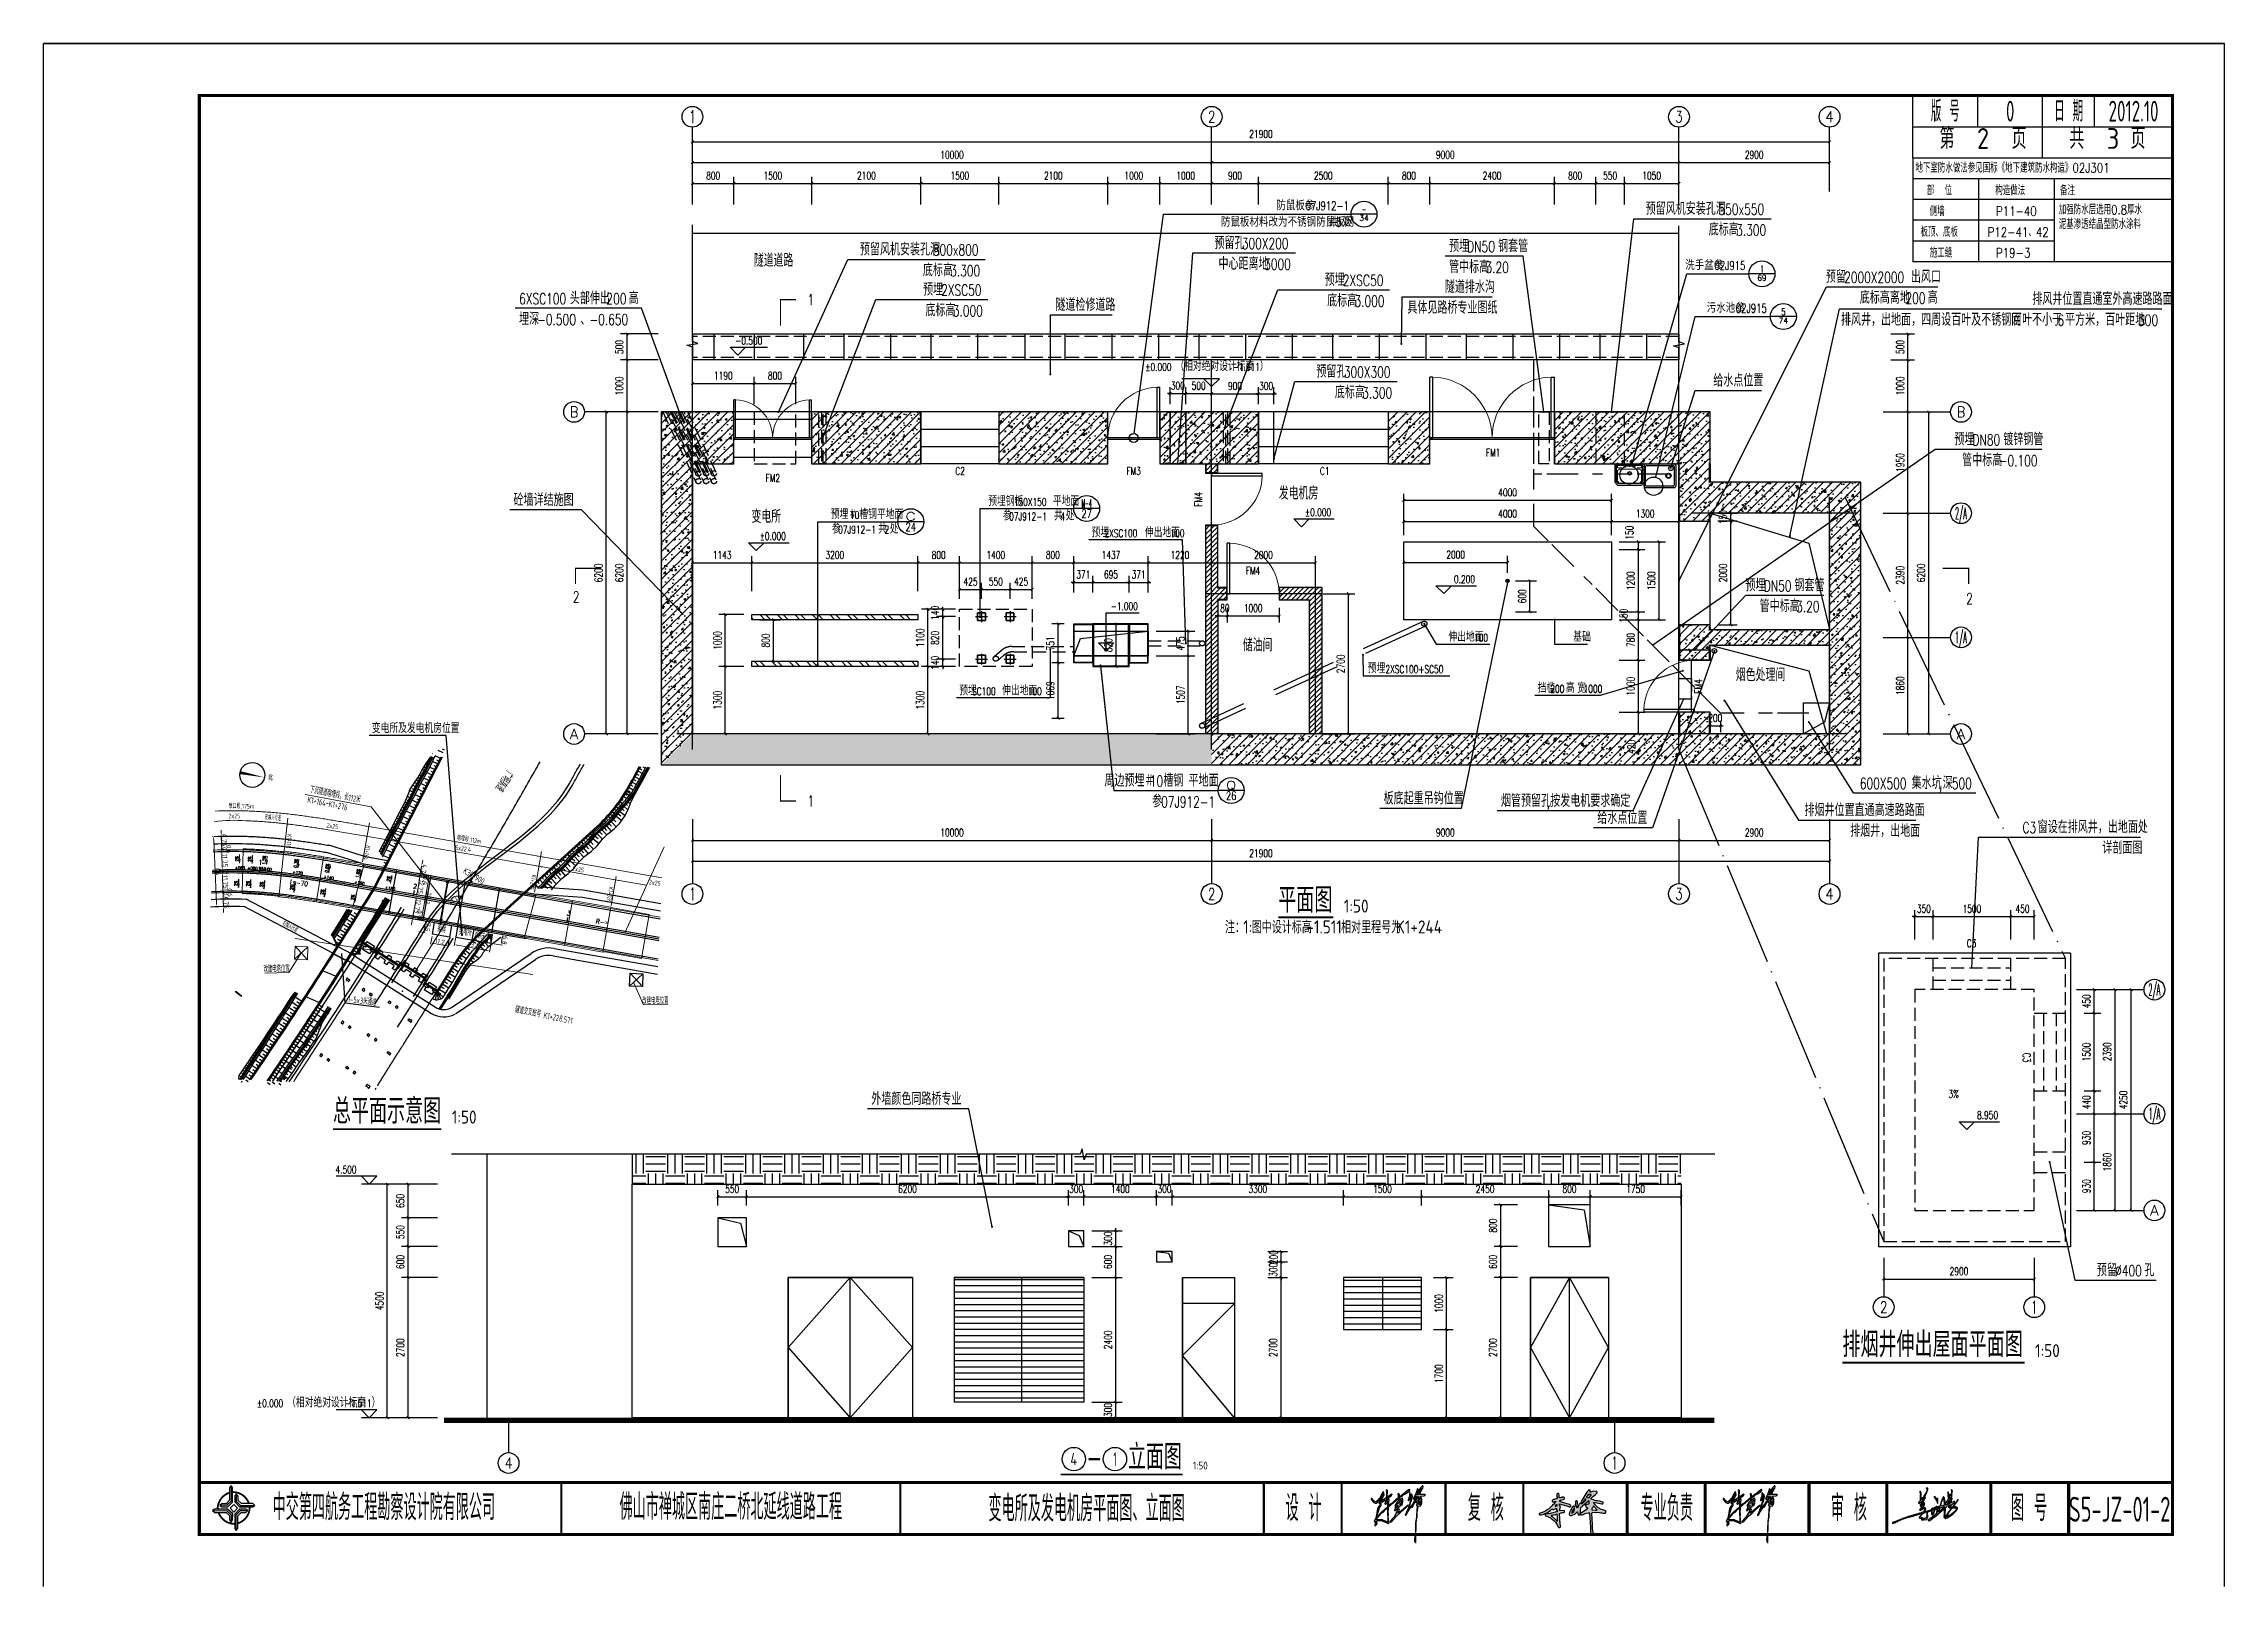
# Model space of a CAD drawing. Extents: x 45837 to 287007, y -98586 to 328021.
# Drawn here: x 119269 to 161269, y -39186 to -9486 of the extents above; entities that cross this region are included whole.
import ezdxf
from ezdxf.enums import TextEntityAlignment as Align

# ---------------------------------------------------------------- set-up
doc = ezdxf.new("R2010")
doc.units = 0
doc.header["$LTSCALE"] = 1000
doc.header["$MEASUREMENT"] = 0
for name, pattern in [('ACAD_ISO02W100', [15, 12, -3]), ('ACAD_ISO04W100', [30, 24, -3, 0, -3]), ('CENTER', [50.8, 31.75, -6.35, 6.35, -6.35]), ('DASH', [0.35, 0.25, -0.1]), ('DASHED', [19.05, 12.7, -6.35]), ('DASHED2', [0.375, 0.25, -0.125]), ('DOTE', [2.42, 2, -0.2, 0.02, -0.2]), ('HIDDEN', [9.525, 6.35, -3.175]), ('W_P', [0.7, 0.6, -0.1])]:
    doc.linetypes.add(name, pattern=pattern)
for name, color, linetype in [('---GPS_废水管', 3, 'W_P'), ('0-文字', 7, 'Continuous'), ('0-段落划分', 2, 'Continuous'), ('0新建线路', 7, 'Continuous'), ('0电气', 1, 'Continuous'), ('AXIS', 3, 'Continuous'), ('AXIS_TEXT', 7, 'Continuous'), ('canshu', 1, 'Continuous'), ('DIM_ELEV', 3, 'Continuous'), ('DIM_IDEN', 3, 'Continuous'), ('DIM_LEAD', 3, 'Continuous'), ('DIM_SYMB', 3, 'Continuous'), ('DOTE', 1, 'Continuous'), ('E-SYST-DIM', 3, 'Continuous'), ('FHDI签名', 4, 'Continuous'), ('HIDE_B', 7, 'Continuous'), ('LMBG-数据', 7, 'Continuous'), ('PUB_DIM', 3, 'Continuous'), ('PUB_HATCH', 8, 'Continuous'), ('PUB_TEXT', 7, 'Continuous'), ('PUB_WALL', 9, 'Continuous'), ('ql', 7, 'Continuous'), ('QQ', 8, 'Continuous'), ('station', 6, 'Continuous'), ('WALL', 9, 'Continuous'), ('WINDOW', 4, 'Continuous'), ('WINDOW_TEXT', 7, 'Continuous'), ('zhix', 5, 'ACAD_ISO04W100'), ('分隔带', 3, 'Continuous'), ('图框', 7, 'Continuous'), ('建筑', 2, 'Continuous'), ('指北针', 7, 'Continuous'), ('文字', 7, 'Continuous'), ('标注_桩号', 2, 'Continuous'), ('栏目', 3, 'Continuous'), ('桥-立柱', 5, 'Continuous'), ('桥梁', 6, 'Continuous'), ('次轮廓线', 7, 'Continuous'), ('电气设备布置', 4, 'Continuous'), ('虚线', 11, 'ACAD_ISO02W100'), ('设备', 201, 'Continuous'), ('路基边线', 1, 'Continuous'), ('路面边线', 7, 'Continuous'), ('页码', 3, 'Continuous'), ('ＦＨＤＩ', 4, 'Continuous')]:
    doc.layers.add(name, color=color, linetype=linetype)
doc.layers.add('标注', color=4, linetype='Continuous', lineweight=15)
doc.layers.add('隧道', color=6, linetype='Continuous', lineweight=5)
doc.styles.add('_TCH_AXIS', font='COMPLEX', dxfattribs={"bigfont": 'GBCBIG'})
doc.styles.add('_TCH_DIM', font='SIMPLEX', dxfattribs={"bigfont": 'GBCBIG'})
doc.styles.add('_TCH_LABEL', font='COMPLEX', dxfattribs={"bigfont": 'GBCBIG'})
doc.styles.add('_TCH_WINDOW', font='SIMPLEX', dxfattribs={"bigfont": 'GBCBIG'})
doc.styles.add('COMPLEX', font='COMPLEX')
doc.styles.add('DIM_FONT', font='SIMPLEX', dxfattribs={"width": 0.7, "bigfont": 'GBCBIG'})
doc.styles.add('GTF_XW', font='simplex1.shx', dxfattribs={"width": 0.7, "bigfont": 'hztxt.shx'})
doc.styles.add('HZTXT', font='SIMPLEX.shx', dxfattribs={"width": 0.8, "bigfont": 'gbhzfs.shx'})
doc.styles.get("Standard").update_dxf_attribs({"font": 'gbenor.shx', "bigfont": 'gbcbig.shx'})
doc.dimstyles.new('DIMN50', dxfattribs={"dimscale": 0.5, "dimtxt": 300, "dimasz": 100, "dimexe": 250, "dimexo": 300, "dimgap": 150, "dimtad": 1, "dimdec": 0, "dimzin": 0, "dimdsep": 46, "dimtxsty": 'DIM_FONT', "dimblk": 'ARCHTICK', "dimcen": 0.09, "dimclrt": 7, "dimazin": 2, "dimtfac": 1, "dimtdec": 0, "dimtix": 1, "dimtmove": 2, "dimatfit": 3, "dimldrblk": 'ARCHTICK', "dimfxl": 0, "dimtolj": 1, "dimtzin": 0, "dimarcsym": 0})
doc.dimstyles.new('比例1000', dxfattribs={"dimtxt": 3, "dimasz": 2, "dimexe": 0.8, "dimexo": 0.8, "dimgap": 0.4, "dimtad": 1, "dimdsep": 46, "dimtxsty": 'Standard', "dimcen": 0.09, "dimclrd": 256, "dimclre": 256, "dimclrt": 256, "dimadec": 1, "dimazin": 0, "dimtfac": 1, "dimtix": 1, "dimtmove": 2, "dimatfit": 3, "dimfxl": 0, "dimtolj": 1, "dimtzin": 0, "dimarcsym": 0})
pattern_1 = [(45, (0, 0), (-88.38835, 88.38835), []), (50, (0, 0), (358.6301, -31.37607), [37.5, -412.5]), (355, (0, 0), (-69.3757, 376.0961), [30, -330]), (100.4514, (29.9, -2.6), (289.2547, 344.7198), [31.8701, -350.57106]), (46.1842, (0, 100), (533.6205, -82.7595), [56.25, -618.75]), (96.6356, (44.47, 93.1), (467.3314, 487.059), [47.8051, -525.8565]), (351.1842, (0, 100), (467.331, 487.0593), [45, -495]), (21, (50, 75), (298.4535, -201.30945), [37.5, -412.5]), (326, (50, 75), (121.6577, 362.575), [30, -330]), (71.4514, (74.87, 58.22), (420.1113, 161.26525), [31.8701, -350.57106]), (37.5, (0, 0), (6.07993, 166.44693), [0, -326, 0, -335, 0, -331.25]), (7.5, (0, 0), (131.53477, 197.20586), [0, -191, 0, -318.5, 0, -126.25]), (327.5, (-111.5, 0), (266.91122, -11.27744), [0, -125, 0, -390, 0, -517.5]), (317.5, (-161.5, 0), (291.5931, 50.0525), [0, -162.5, 0, -259, 0, -367.5])]
pattern_2 = [(45, (0, 47.75), (-47.0226, 47.0226), [])]

msp = doc.modelspace()

# ---------------------------------------------------------------- texts
at = {"layer": 'DIM_SYMB', "color": 7}
for s, height, p in [('注：', 241.13, (142018.8, -26615.4)), ('1:', 250, (142369.9, -26615.4)), ('图中设计标高', 241.13, (142536.6, -26615.4)), ('-1.511', 250, (143589.8, -26615.4)), ('相对里程号为', 241.13, (144256.4, -26615.4)), ('K1+244', 250, (145309.6, -26615.4))]:
    msp.add_text(s, height=height, dxfattribs=at).set_placement(p)
at = {"layer": 'PUB_TEXT'}
for s, height, style, width, p in [('地下室防水做法参见国标《地下建筑防水构造》02J301', 180, 'HZTXT', 0.8, (155318.1, -11968.1)), ('07J912-1', 170, '_TCH_DIM', 0.705882, (143571.5, -12693.9)), ('550x550', 212.5, '_TCH_DIM', 0.705882, (151527.4, -12781.8)), ('部  位', 180, 'HZTXT', 0.8, (155538, -12402.2)), ('构造做法', 180, 'HZTXT', 0.8, (156856.4, -12402.2)), ('加强防水层选用0.8厚水', 180, 'HZTXT', 0.8, (158078.8, -12772.7)), ('备注', 180, 'HZTXT', 0.8, (158102.4, -12402.2)), ('3', 170, '_TCH_DIM', 0.705882, (144157.3, -13011.7)), ('3.300', 212.5, '_TCH_DIM', 0.705882, (151863.1, -13181.8)), ('板顶、底板', 180, 'HZTXT', 0.8, (155416.6, -13202.7)), ('侧墙', 180, 'HZTXT', 0.8, (155594.9, -12802.5)), ('P11-40', 180, 'HZTXT', 0.8, (156870.5, -12802.5)), ('泥基渗透结晶型防水涂料', 180, 'HZTXT', 0.8, (158078.8, -13052.4)), ('800x800', 212.5, '_TCH_DIM', 0.705882, (136394, -13564.9)), ('300X200', 212.5, '_TCH_DIM', 0.705882, (142344.8, -13440.6)), ('DN50', 212.5, '_TCH_DIM', 0.705882, (146687.8, -13500.4)), ('施工缝', 180, 'HZTXT', 0.8, (155594.9, -13603)), ('P12-41、42', 180, 'HZTXT', 0.8, (156709.8, -13202.7)), ('P19-3', 180, 'HZTXT', 0.8, (156870.5, -13603)), ('3.300', 212.5, '_TCH_DIM', 0.705882, (136729.7, -13964.9)), ('3000', 212.5, '_TCH_DIM', 0.705882, (142773.3, -13840.6)), ('3.20', 212.5, '_TCH_DIM', 0.705882, (147038.9, -13900.4)), ('02J915', 170, '_TCH_DIM', 0.705882, (151446.9, -13842.8)), ('2XSC50', 212.5, '_TCH_DIM', 0.705882, (136556.7, -14337.2)), ('2XSC50', 212.5, '_TCH_DIM', 0.705882, (144293.2, -14149.9)), ('2000X2000', 212.5, '_TCH_DIM', 0.705882, (153945.3, -14092.7)), ('6XSC100', 212.5, '_TCH_DIM', 0.705882, (128425.3, -14504.1)), ('-0.500', 212.5, '_TCH_DIM', 0.705882, (128776.4, -14904.1)), ('-0.650', 212.5, '_TCH_DIM', 0.705882, (129780.5, -14904.1)), ('200', 212.5, '_TCH_DIM', 0.705882, (130106, -14504.1)), ('1', 212.5, '_TCH_LABEL', 0.705882, (133977.8, -14523.1)), ('3.000', 212.5, '_TCH_DIM', 0.705882, (136778.1, -14737.2)), ('3.000', 212.5, '_TCH_DIM', 0.705882, (144514.6, -14549.9)), ('02J915', 170, '_TCH_DIM', 0.705882, (151859.3, -14666.1)), ('200', 212.5, '_TCH_DIM', 0.705882, (155124.3, -14492.7)), ('6', 212.5, '_TCH_DIM', 0.705882, (158057.5, -14917.5)), ('300', 212.5, '_TCH_DIM', 0.705882, (159604.7, -14917.5)), ('-0.500', 148.75, '_TCH_DIM', 0.705882, (132588.8, -15278.5)), ('%%P0.000', 148.75, '_TCH_DIM', 0.705882, (140485.6, -15786.3)), ('-1.511', 148.75, '_TCH_DIM', 0.705882, (142171.4, -15786.3)), ('300X300', 212.5, '_TCH_DIM', 0.705882, (144306.7, -15916.4)), ('3.300', 212.5, '_TCH_DIM', 0.705882, (144663.8, -16316.4)), ('DN80', 212.5, '_TCH_DIM', 0.705882, (156418.2, -17221.3)), ('-0.100', 212.5, '_TCH_DIM', 0.705882, (156921.5, -17621.3)), ('150X150', 148.75, '_TCH_DIM', 0.705882, (137953.2, -18383.8)), ('%%P0.000', 148.75, '_TCH_DIM', 0.705882, (143561.6, -18583.1)), ('%%P0.000', 148.75, '_TCH_DIM', 0.705882, (133060.9, -19042.4)), ('07J912-1', 148.75, '_TCH_DIM', 0.705882, (134570.8, -18917.1)), ('10', 148.75, '_TCH_DIM', 0.705882, (134799.1, -18637.1)), ('2', 148.8, '_TCH_DIM', 0.705882, (135463.7, -18917.1)), ('07J912-1', 148.75, '_TCH_DIM', 0.705882, (137864.2, -18663.8)), ('4', 148.8, '_TCH_DIM', 0.705882, (138852.1, -18663.8)), ('2XSC100', 148.75, '_TCH_DIM', 0.705882, (139698.5, -18986.5)), ('100', 148.75, '_TCH_DIM', 0.705882, (140970, -18986.5)), ('0.200', 148.75, '_TCH_DIM', 0.705882, (146430.7, -19871.9)), ('2', 212.5, '_TCH_LABEL', 0.705882, (129462.1, -20243.1)), ('DN50', 212.5, '_TCH_DIM', 0.705882, (152395.6, -20030.9)), ('2', 212.5, '_TCH_LABEL', 0.705882, (156294.2, -20277.2)), ('-1.000', 148.75, '_TCH_DIM', 0.705882, (139820.9, -20391.7)), ('3.20', 212.5, '_TCH_DIM', 0.705882, (153020.6, -20430.9)), ('100', 148.75, '_TCH_DIM', 0.705882, (146816.7, -20997.6)), ('2XSC100+SC50', 148.75, '_TCH_DIM', 0.705882, (145111.1, -21603.3)), ('200', 148.75, '_TCH_DIM', 0.705882, (148287.3, -21981.5)), ('1000', 148.75, '_TCH_DIM', 0.705882, (148928.1, -21981.5)), ('SC100', 148.75, '_TCH_DIM', 0.705882, (137149.7, -22029.8)), ('100', 148.75, '_TCH_DIM', 0.705882, (138221.2, -22029.8)), ('10', 212.5, '_TCH_DIM', 0.705882, (140576.2, -23790.4)), ('600X500', 212.5, '_TCH_DIM', 0.705882, (154245.6, -23835.7)), (',', 212.5, '_TCH_DIM', 0.705882, (155772.2, -23835.7)), ('500', 212.5, '_TCH_DIM', 0.705882, (156019.2, -23835.7)), ('1', 212.5, '_TCH_LABEL', 0.705882, (133978.4, -24173.2)), ('07J912-1', 212.5, '_TCH_DIM', 0.705882, (140793.3, -24190.4)), (',', 212.5, '_TCH_DIM', 0.705882, (148213.5, -24179.8)), ('C3', 212.5, '_TCH_DIM', 0.705882, (157380.8, -24685.4)), ('3%%%', 148.75, '_TCH_DIM', 0.705882, (155954, -29783.8)), ('8.950', 148.75, '_TCH_DIM', 0.705882, (156505.1, -30189)), ('4.500', 148.75, '_TCH_DIM', 0.705882, (124890.8, -31238)), ('%%c400', 212.5, '_TCH_DIM', 0.705882, (159163.4, -33215.6)), ('%%P0.000', 148.75, '_TCH_DIM', 0.705882, (123379.2, -35738)), ('-1.511', 148.75, '_TCH_DIM', 0.705882, (125065.1, -35738))]:
    msp.add_text(s, height=height, dxfattribs=dict(at, style=style, width=width)).set_placement(p)
at = {"layer": 'PUB_TEXT', "style": '_TCH_DIM'}
for s, height, p in [('防鼠板参', 192.91, (143009.8, -12693.9)), ('预留风机安装孔洞', 241.13, (150123.1, -12781.8)), ('防鼠板材料改为不锈钢防鼠板网', 192.908, (141942.4, -13011.7)), ('共', 192.9, (144016.9, -13011.7)), ('处', 192.9, (144271.6, -13011.7)), ('底标高', 241.13, (151336.5, -13181.8)), ('预留风机安装孔洞', 241.13, (134989.7, -13564.9)), ('预留孔', 241.13, (141818.2, -13440.6)), ('预埋', 241.13, (146336.8, -13500.4)), ('钢套管', 241.13, (147280.7, -13500.4)), ('底标高', 241.13, (136203.1, -13964.9)), ('中心距离地', 241.13, (141895.7, -13840.6)), ('管中标高', 241.13, (146336.8, -13900.4)), ('洗手盆参', 192.91, (150885.2, -13842.8)), ('预留', 241.13, (153594.3, -14092.7)), ('出风口', 241.13, (155231, -14092.7)), ('头部伸出', 241.13, (129403.9, -14504.1)), ('高', 241.1, (130534.6, -14504.1)), ('预埋', 241.13, (136205.6, -14337.2)), ('预埋', 241.13, (143942.1, -14149.9)), ('隧道排水沟', 241.13, (146256.4, -14286.6)), ('底标高离地', 241.13, (154246.6, -14492.7)), ('高', 241.1, (155552.9, -14492.7)), ('排风井位置直通室外高速路路面', 241.135, (157570.2, -14517.5)), ('埋深', 241.13, (128425.3, -14904.1)), ('底标高', 241.13, (136251.5, -14737.2)), ('隧道检修道路', 241.13, (138754.5, -14631.6)), ('底标高', 241.13, (143988, -14549.9)), ('具体见路桥专业图纸', 241.13, (145533, -14686.6)), ('污水池参', 192.91, (151297.6, -14666.1)), ('排风井，出地面，四周设百叶及不锈钢网', 241.135, (153884.6, -14917.5)), ('百叶不小于', 241.13, (157179.9, -14917.5)), ('平方米，百叶距地', 241.13, (158200.4, -14917.5)), ('、', 241.1, (129604.9, -14904.1)), ('（相对绝对设计标高', 168.79, (141065.6, -15786.3)), ('）', 168.8, (142691.4, -15786.3)), ('预留孔', 241.13, (143780.1, -15916.4)), ('给水点位置', 241.13, (151425.1, -16087.6)), ('底标高', 241.13, (144137.2, -16316.4)), ('预埋', 241.13, (156067.1, -17221.3)), ('镀锌钢管', 241.13, (157011.1, -17221.3)), ('管中标高', 241.13, (156219.3, -17621.3)), ('砼墙详结施图', 241.13, (128319.6, -18388)), ('预埋＃', 168.79, (134430.5, -18637.1)), ('槽钢', 168.79, (134979.1, -18637.1)), ('平地面', 168.79, (135319.8, -18637.1)), ('预埋钢板', 168.79, (137461.7, -18383.8)), ('参', 168.8, (137741.4, -18663.8)), ('平地面', 168.79, (138708.2, -18383.8)), ('共', 168.8, (138729.2, -18663.8)), ('处', 168.8, (138952.1, -18663.8)), ('参', 168.8, (134448, -18917.1)), ('共', 168.8, (135340.8, -18917.1)), ('处', 168.8, (135563.7, -18917.1)), ('预埋', 168.79, (139452.7, -18986.5)), ('伸出地面', 168.79, (140478.5, -18986.5)), ('预埋', 241.13, (152044.5, -20030.9)), ('钢套管', 241.13, (152988.4, -20030.9)), ('管中标高', 241.13, (152318.5, -20430.9)), ('伸出地面', 168.79, (146325.2, -20997.6)), ('基础', 168.79, (148729.2, -20997.6)), ('预埋', 168.79, (144770.4, -21603.3)), ('挡槛', 168.79, (148041.6, -21981.5)), ('高', 168.8, (148587.3, -21981.5)), ('宽', 168.8, (148805.2, -21981.5)), ('预埋', 168.79, (136904, -22029.8)), ('伸出地面', 168.79, (137729.7, -22029.8)), ('变电所及发电机房位置', 168.79, (125590.6, -22755.8)), ('周边预埋＃', 241.13, (139698.5, -23790.4)), ('参', 241.1, (140617.8, -24190.4)), ('槽钢', 241.13, (140833.3, -23790.4)), ('平地面', 241.13, (141320.1, -23790.4)), ('板底起重吊钩位置', 241.13, (145075.6, -24134.1)), ('烟管预留孔', 241.13, (147335.8, -24179.8)), ('按发电机要求确定', 241.13, (148284.9, -24179.8)), ('集水坑', 241.13, (155245.6, -23835.7)), ('深', 241.1, (155843.7, -23835.7)), ('给水点位置', 241.13, (149191.7, -24509.3)), ('排烟井位置直通高速路路面', 241.135, (153182.2, -24359)), ('排烟井，出地面', 241.13, (154059.8, -24759)), ('窗设在排风井，出地面处', 241.135, (157673.6, -24685.4)), ('详剖面图', 241.13, (158918.3, -25085.4)), ('外墙颜色同路桥专业', 241.13, (135209.3, -29918.6)), ('预留', 241.13, (158812.3, -33215.6)), ('孔', 241.1, (159727.7, -33215.6)), ('（相对绝对设计标高', 168.79, (123959.2, -35738)), ('）', 168.8, (125585.1, -35738))]:
    msp.add_text(s, height=height, dxfattribs=at).set_placement(p)
for s, height, p, p2 in [('34', 108.69, (144608, -12899.2), (144789.2, -12899.2)), ('1', 135.6, (152346.5, -13890.6), (152378.7, -13890.6)), ('69', 110.96, (152275.4, -14050.9), (152449.8, -14050.9)), ('5', 130.5, (152731.5, -14714.9), (152818.5, -14714.9)), ('74', 108.69, (152684.4, -14871.4), (152865.6, -14871.4))]:
    msp.add_text(s, height=height, dxfattribs=at).set_placement(p, p2, align=Align.FIT)
at = {"layer": 'PUB_TEXT'}
for s, height, style, width, p, p2 in [('-', 130.5, '_TCH_DIM', 0.777778, (144655.1, -12742.7), (144742.1, -12742.7)), ('M-4', 161, '_TCH_LABEL', 0.391791, (139256.4, -18416.2), (139457.6, -18416.2)), ('27', 161, '_TCH_LABEL', 0.772059, (139256.4, -18617.4), (139457.6, -18617.4)), ('24', 161, '_TCH_LABEL', 0.729167, (135868, -18870.7), (136069.2, -18870.7)), ('C', 161, '_TCH_LABEL', 1.75, (135868, -18669.5), (136069.2, -18669.5)), ('26', 161, '_TCH_LABEL', 0.772059, (142039.2, -24046.6), (142240.4, -24046.6)), ('Q', 161, '_TCH_LABEL', 1.640625, (142039.2, -23845.3), (142240.4, -23845.3))]:
    msp.add_text(s, height=height, dxfattribs=dict(at, style=style, width=width)).set_placement(p, p2, align=Align.FIT)
at = {"layer": 'PUB_TEXT', "ltscale": 250, "style": 'HZTXT', "width": 0.8}
for s, rotation, p in [('隧道道路', 0.00033, (132947.7, -13782)), ('发电机房', 0.00033, (143058.2, -18264)), ('变电所', 0.00033, (132901.3, -18713.5)), ('储油间', 0.00033, (142365, -21188.5)), ('烟色处理间', 359.99967, (151860.8, -21759.8))]:
    msp.add_text(s, height=250, rotation=rotation, dxfattribs=at).set_placement(p)
at = {"layer": 'PUB_TEXT'}
for s, height, p in [('平面图', 482.27, (143047, -26214.2)), ('1:50', 250, (144309.8, -26214.2)), ('总平面示意图', 482.27, (124841.4, -30276.8)), ('1:50', 250, (127130.8, -30276.8)), ('排烟井伸出屋面平面图', 482.27, (153912.4, -34772.8)), ('1:50', 250, (157622, -34772.8)), ('立面图', 482.27, (140150.9, -36936)), ('-', 500, (139359.3, -36936)), ('1:50', 150, (141403.1, -36936))]:
    msp.add_text(s, height=height, dxfattribs=at).set_placement(p)
for s, height, width, p, p2 in [('4', 236, 0.833333, (139043.7, -36854), (139174.8, -36854)), ('1', 263.6, 0.533333, (139871.6, -36867.7), (139930.2, -36867.7))]:
    msp.add_text(s, height=height, dxfattribs=dict(at, width=width)).set_placement(p, p2, align=Align.FIT)
at = {"layer": 'WINDOW_TEXT', "style": '_TCH_WINDOW', "width": 0.705882}
msp.add_text('C3', height=148.75, dxfattribs=at).set_placement((156306.7, -26881.4))
msp.add_text('C3', height=148.75, rotation=272.33894, dxfattribs=at).set_placement((157384.1, -28918.2))
at = {"layer": '图框', "width": 0.7}
for s, p in [('中交第四航务工程勘察设计院有限公司', (125821.5, -37661.2)), ('佛山市禅城区南庄二桥北延线道路工程', (132503.1, -37654.6)), ('设 计', (143534.9, -37676.6)), ('复 核', (147044.4, -37676.6))]:
    msp.add_text(s, height=500, dxfattribs=at).set_placement(p, align=Align.MIDDLE_CENTER)
at = {"layer": '图框', "linetype": 'Continuous', "width": 0.7}
for s, height, p in [('专业负责', 500, (150529.4, -37676.6)), ('审 核', 500, (154037.2, -37676.6)), ('图 号', 500, (157507, -37676.6)), ('S5-JZ-01-2', 480, (159251.6, -37701.4))]:
    msp.add_text(s, height=height, dxfattribs=at).set_placement(p, align=Align.MIDDLE_CENTER)
at = {"layer": '图框', "width": 0.7}
msp.add_attdef('变电所及发电机房平面图、立面图', text='图 纸 名 称', height=500, dxfattribs=at).set_placement((139355.9, -37686.1), align=Align.MIDDLE_CENTER)
at = {"layer": '文字', "width": 0.7}
for s, p in [('版 号', (155893.6, -10786.1)), ('0', (157143.6, -10786.1)), ('日 期', (158268.6, -10786.1)), ('2012.10', (159518.6, -10786.1))]:
    msp.add_text(s, height=400, dxfattribs=at).set_placement(p, align=Align.MIDDLE_CENTER)
at = {"layer": '栏目', "char_height": 500, "width": 2859.111, "attachment_point": 1}
for s, insert in [('{\\H0.8x;第  2  页}', (155782.4, -11111.6)), ('{\\H0.8x;共  3 页}', (158282.4, -11111.6))]:
    msp.add_mtext(s, dxfattribs=dict(at, insert=insert))

# ---------------------------------------------------------------- blocks, each defined once
blk = doc.blocks.new('tb')
at = {"lineweight": -3}
h = blk.add_hatch(color=256, dxfattribs=at)
h.paths.add_polyline_path([(-1.23, -0.13), (-3.78, -0.14), (-4.14, -0.41), (-1.4, -0.44), (-0.56, -1.24), (-0.54, -2.62), (-0.27, -2.2), (-0.26, -1.06)])
h.paths.add_polyline_path([(0.13, -1.08), (0.14, -3.86), (0.41, -4.26), (0.44, -1.24), (1.25, -0.43), (2.66, -0.43), (2.26, -0.16), (1.07, -0.15)])
h.paths.add_polyline_path([(1.08, 0.3), (3.62, 0.3), (4.02, 0.56), (1.25, 0.57), (0.43, 1.39), (0.43, 2.8), (0.16, 2.41), (0.15, 1.24)])
h.paths.add_polyline_path([(-0.28, 1.21), (-0.28, 3.99), (-0.56, 4.39), (-0.57, 1.41), (-1.38, 0.6), (-2.74, 0.56), (-2.33, 0.3), (-1.2, 0.29)])
for p, q in [((-0.56, 4.39), (-0.57, 1.41)), ((-1.38, 0.6), (-2.74, 0.56)), ((-0.57, 1.41), (-1.38, 0.6)), ((0.43, 2.8), (0.43, 1.39)), ((0.43, 1.39), (1.25, 0.57)), ((1.25, 0.57), (4.02, 0.56)), ((-4.14, -0.41), (-1.4, -0.44)), ((-1.4, -0.44), (-0.56, -1.24)), ((-0.56, -1.24), (-0.54, -2.62)), ((0.41, -4.26), (0.44, -1.24)), ((0.44, -1.24), (1.25, -0.43)), ((1.25, -0.43), (2.66, -0.43))]:
    blk.add_line(p, q, dxfattribs=at)
at = {"lineweight": -3, "flags": 128}
for points in [[(-0.9, 3.99), (-0.9, 1.58), (-1.53, 0.91), (-2.34, 0.91), (-2.74, 0.56), (-2.33, 0.3), (-1.2, 0.29), (-0.28, 1.21), (-0.28, 3.99), (-0.56, 4.39)], [(-0.04, 0.77), (0.68, 0.04), (-0.04, -0.69), (-0.77, 0.05)], [(3.62, 0.92), (1.43, 0.92), (0.77, 1.54), (0.77, 2.38), (0.43, 2.8), (0.16, 2.41), (0.15, 1.24), (1.08, 0.3), (3.62, 0.3), (4.02, 0.56)], [(-3.73, -0.76), (-1.54, -0.76), (-0.89, -1.39), (-0.89, -2.21), (-0.54, -2.62), (-0.27, -2.2), (-0.26, -1.06), (-1.23, -0.13), (-3.78, -0.14), (-4.14, -0.41)], [(0.75, -3.85), (0.75, -1.43), (1.4, -0.78), (2.26, -0.78), (2.66, -0.43), (2.26, -0.16), (1.07, -0.15), (0.13, -1.08), (0.14, -3.86), (0.41, -4.26)]]:
    blk.add_lwpolyline(points, close=True, dxfattribs=at)
at = {"lineweight": -3, "const_width": 0.35, "flags": 128}
for points in [[(-0.9, 3.02, 0.324167), (-3.16, -0.14)], [(2.88, 0.92, 0.324403), (-0.24, 3.15)], [(0.75, -2.86, 0.325418), (3.02, 0.26)], [(-2.98, -0.76, 0.322976), (0.14, -2.98)]]:
    blk.add_lwpolyline(points, format="xyb", dxfattribs=at)
blk = doc.blocks.new('dwe')
at = {"linetype": 'Continuous'}
h = blk.add_hatch(color=256, dxfattribs=at)
h.paths.add_polyline_path([(32168.211, 20455.517), (32168.241, 20455.539, -0.076928), (32168.279, 20455.581, 0.343108), (32168.261, 20455.634), (32168.259, 20455.641), (32168.098, 20455.626, 0.082763), (32168.019, 20455.601), (32167.999, 20455.601), (32167.999, 20455.631), (32168.009, 20455.631), (32168.009, 20455.681, 0.433644), (32167.913, 20455.649, -0.083988), (32167.883, 20455.609), (32167.683, 20455.289, 0.241959), (32167.666, 20455.209, 0.088677), (32167.692, 20455.188), (32167.728, 20455.205, 0.005615), (32167.732, 20455.206), (32167.753, 20455.259, 0.154483), (32167.799, 20455.331, -1.209197), (32167.826, 20455.284, -0.109257), (32167.801, 20455.257, -0.116079), (32167.732, 20455.206), (32167.724, 20455.186, 0.148804), (32167.689, 20455.151), (32167.659, 20455.151), (32167.656, 20455.159, 0.636863), (32167.601, 20455.159, 0.220295), (32167.554, 20455.063), (32167.509, 20455.001), (32167.489, 20455.001), (32167.489, 20455.061), (32167.503, 20455.09), (32167.519, 20455.141), (32167.519, 20455.251), (32167.506, 20455.259, 0.524003), (32167.444, 20455.25), (32167.434, 20455.191), (32167.409, 20455.041), (32167.389, 20455.041), (32167.386, 20455.049, 0.551868), (32167.326, 20455.044, 0.11852), (32167.275, 20454.953, 0.071169), (32167.244, 20454.872), (32167.226, 20454.844, 0.10155), (32167.204, 20454.793, 0.705859), (32167.28, 20454.707, 0.161527), (32167.499, 20454.851), (32167.519, 20454.851), (32167.524, 20454.772), (32167.541, 20454.744), (32167.549, 20454.731), (32167.599, 20454.731), (32167.609, 20454.751), (32167.639, 20454.751), (32167.649, 20454.731), (32167.709, 20454.731, -0.124355), (32167.928, 20454.806), (32167.979, 20454.811), (32168.014, 20454.241), (32168.024, 20454.042, 0.594077), (32168.096, 20454.014, 0.243104), (32168.119, 20454.081, -0.084195), (32168.094, 20454.301), (32168.084, 20454.631), (32168.074, 20454.731), (32168.069, 20454.731, -0.200858), (32168.089, 20454.831), (32168.369, 20454.816, -0.063439), (32168.549, 20454.791, 0.343108), (32168.601, 20454.809), (32168.609, 20454.811), (32168.609, 20454.881), (32168.397, 20454.957), (32168.381, 20454.965, -0.084673), (32168.261, 20455.054, 0.071442), (32168.234, 20455.076), (32168.191, 20455.124, -0.149027), (32168.139, 20455.201), (32168.199, 20455.201), (32168.449, 20455.151), (32168.489, 20455.151, -0.295923), (32168.509, 20455.171), (32168.509, 20455.221), (32168.368, 20455.256), (32168.29, 20455.266, -0.064135), (32168.087, 20455.327), (32168.039, 20455.341, -0.249173), (32168.071, 20455.399), (32168.086, 20455.414)])
h.paths.add_polyline_path([(32168.049, 20455.491), (32168.041, 20455.489), (32167.949, 20455.391), (32167.869, 20455.401), (32167.869, 20455.431), (32167.886, 20455.454), (32167.915, 20455.493), (32167.919, 20455.511), (32167.949, 20455.511), (32167.949, 20455.501), (32167.969, 20455.501), (32167.969, 20455.511), (32168.049, 20455.511)], flags=16)
h.paths.add_polyline_path([(32167.969, 20455.271), (32167.969, 20455.161), (32167.938, 20455.156, 0.064743), (32167.841, 20455.127, 0.693991), (32167.834, 20455.09), (32167.851, 20455.054), (32167.87, 20455.006), (32167.897, 20454.997), (32167.919, 20454.991), (32167.919, 20454.971, 0.179878), (32167.871, 20454.949), (32167.851, 20454.937), (32167.636, 20454.794), (32167.629, 20454.771), (32167.609, 20454.771), (32167.614, 20454.872), (32167.624, 20454.951, -0.325645), (32167.681, 20455.039), (32167.716, 20455.064), (32167.936, 20455.264), (32167.939, 20455.271)], flags=16)
h.paths.add_polyline_path([(32168.119, 20455.071, -0.181335), (32168.156, 20455.049), (32168.173, 20455.023), (32168.266, 20454.939), (32168.279, 20454.911), (32168.22, 20454.916), (32168.069, 20454.931), (32168.069, 20454.981, 0.293881)], flags=16)
h.paths.add_polyline_path([(32167.399, 20454.991), (32167.399, 20454.961), (32167.384, 20454.882, -0.295272), (32167.299, 20454.801), (32167.299, 20454.831, 0.067267), (32167.325, 20454.883), (32167.343, 20454.93, 0.163021), (32167.369, 20454.971), (32167.379, 20454.966), (32167.379, 20454.991)], flags=16)
h = blk.add_hatch(color=256, dxfattribs=at)
h.paths.add_polyline_path([(32166.859, 20455.021, 0.138813), (32166.844, 20455.08, 0.305012), (32166.819, 20455.091, -0.192582), (32166.829, 20455.151), (32167.178, 20455.047), (32167.179, 20455.041, 0.254771), (32167.259, 20455.061, 0.439902), (32167.211, 20455.125), (32166.866, 20455.239, 0.288836), (32166.829, 20455.251, -0.33185), (32166.89, 20455.307), (32166.978, 20455.326, 0.248777), (32167.013, 20455.359), (32167.019, 20455.361), (32167.019, 20455.391), (32167.006, 20455.399, 0.156902), (32166.949, 20455.421, -0.226549), (32166.938, 20455.406, 0.203273), (32166.849, 20455.381), (32166.819, 20455.381), (32166.814, 20455.442, 0.141014), (32166.799, 20455.551, 0.181335), (32166.719, 20455.531), (32166.719, 20455.441, -0.388078), (32166.731, 20455.359), (32166.62, 20455.327, 0.123602), (32166.566, 20455.304, 0.460019), (32166.549, 20455.231), (32166.619, 20455.231), (32166.649, 20455.251), (32166.689, 20455.251), (32166.689, 20455.231), (32166.656, 20455.204), (32166.631, 20455.179, -0.071068), (32166.566, 20455.124, -0.129017), (32166.191, 20454.837), (32166.039, 20454.781, 0.313509), (32166.056, 20454.739), (32166.059, 20454.731, 0.126518), (32166.277, 20454.786), (32166.297, 20454.795, 0.073631), (32166.529, 20454.951), (32166.569, 20454.951), (32166.569, 20454.941, 0.306384), (32166.63, 20454.957, 0.101225), (32166.689, 20454.981), (32166.709, 20454.981, 0.192884), (32166.729, 20454.881), (32166.729, 20454.851), (32166.711, 20454.847), (32166.409, 20454.771), (32166.289, 20454.771, -0.295923), (32166.269, 20454.751), (32166.269, 20454.701), (32166.39, 20454.656), (32166.417, 20454.647, -0.097505), (32166.536, 20454.569, -0.139219), (32166.756, 20454.289), (32166.799, 20454.241), (32166.839, 20454.241), (32166.859, 20454.271), (32166.859, 20454.331), (32166.844, 20454.36), (32166.829, 20454.781), (32166.857, 20454.795, -0.122446), (32166.998, 20454.826, 0.488889), (32166.999, 20454.901), (32166.839, 20454.891, -0.138685), (32166.834, 20454.962, -0.251793)])
h.paths.add_polyline_path([(32166.729, 20455.081), (32166.7, 20455.077), (32166.699, 20455.071), (32166.659, 20455.071), (32166.659, 20455.091, 0.200858), (32166.699, 20455.121), (32166.729, 20455.121)], flags=16)
h.paths.add_polyline_path([(32166.739, 20454.761), (32166.744, 20454.652), (32166.749, 20454.491, -0.10594), (32166.681, 20454.544), (32166.676, 20454.549), (32166.527, 20454.677), (32166.509, 20454.681), (32166.509, 20454.711, 0.075528), (32166.718, 20454.756)], flags=16)
at = {"color": 7, "linetype": 'Continuous'}
for points in [[(32167.692, 20455.188), (32167.728, 20455.205, 0.121773), (32167.801, 20455.257, 0.109257), (32167.826, 20455.284, 1.209197), (32167.799, 20455.331, -0.154483), (32167.753, 20455.259), (32167.724, 20455.186, 0.148804), (32167.689, 20455.151), (32167.659, 20455.151), (32167.656, 20455.159, 0.636863), (32167.601, 20455.159, 0.220295), (32167.554, 20455.063), (32167.509, 20455.001), (32167.489, 20455.001), (32167.489, 20455.061), (32167.503, 20455.09), (32167.519, 20455.141), (32167.519, 20455.251), (32167.506, 20455.259, 0.524003), (32167.444, 20455.25), (32167.434, 20455.191), (32167.409, 20455.041), (32167.389, 20455.041), (32167.386, 20455.049, 0.551868), (32167.326, 20455.044, 0.11852), (32167.275, 20454.953, 0.071169), (32167.244, 20454.872), (32167.226, 20454.844, 0.10155), (32167.204, 20454.793, 0.705859), (32167.28, 20454.707, 0.161527), (32167.499, 20454.851), (32167.519, 20454.851), (32167.524, 20454.772), (32167.541, 20454.744), (32167.549, 20454.731), (32167.599, 20454.731), (32167.609, 20454.751), (32167.639, 20454.751), (32167.649, 20454.731), (32167.709, 20454.731, -0.124355), (32167.928, 20454.806), (32167.979, 20454.811), (32168.014, 20454.241), (32168.024, 20454.042, 0.594077), (32168.096, 20454.014, 0.243104), (32168.119, 20454.081, -0.084195), (32168.094, 20454.301), (32168.084, 20454.631), (32168.074, 20454.731), (32168.069, 20454.731, -0.200858), (32168.089, 20454.831), (32168.369, 20454.816, -0.063439), (32168.549, 20454.791, 0.343108), (32168.601, 20454.809), (32168.609, 20454.811), (32168.609, 20454.881), (32168.397, 20454.957), (32168.381, 20454.965, -0.084673), (32168.261, 20455.054, 0.071442), (32168.234, 20455.076), (32168.191, 20455.124, -0.149027), (32168.139, 20455.201), (32168.199, 20455.201), (32168.449, 20455.151), (32168.489, 20455.151, -0.295923), (32168.509, 20455.171), (32168.509, 20455.221), (32168.368, 20455.256), (32168.29, 20455.266, -0.064135), (32168.087, 20455.327), (32168.039, 20455.341, -0.249173), (32168.071, 20455.399), (32168.086, 20455.414), (32168.211, 20455.517), (32168.241, 20455.539, -0.076928), (32168.279, 20455.581, 0.343108), (32168.261, 20455.634), (32168.259, 20455.641), (32168.098, 20455.626, 0.082763), (32168.019, 20455.601), (32167.999, 20455.601), (32167.999, 20455.631), (32168.009, 20455.631), (32168.009, 20455.681, 0.433644), (32167.913, 20455.649, -0.083988), (32167.883, 20455.609), (32167.683, 20455.289, 0.241959), (32167.666, 20455.209, 0.088677), (32167.692, 20455.188, 0.088677)], [(32167.379, 20454.966), (32167.369, 20454.971, -0.163021), (32167.343, 20454.93), (32167.325, 20454.883, -0.067267), (32167.299, 20454.831), (32167.299, 20454.801, 0.295272), (32167.384, 20454.882), (32167.399, 20454.961), (32167.399, 20454.991), (32167.379, 20454.991), (32167.379, 20454.966)]]:
    blk.add_lwpolyline(points, format="xyb", close=True, dxfattribs=at)
for points in [[(32166.289, 20454.771, -0.295923), (32166.269, 20454.751), (32166.269, 20454.701), (32166.39, 20454.656), (32166.417, 20454.647, -0.097505), (32166.536, 20454.569, -0.139219), (32166.756, 20454.289), (32166.799, 20454.241), (32166.839, 20454.241), (32166.859, 20454.271), (32166.859, 20454.331), (32166.844, 20454.36), (32166.829, 20454.781), (32166.857, 20454.795, -0.122446), (32166.998, 20454.826, 0.488889), (32166.999, 20454.901), (32166.839, 20454.891, -0.138685), (32166.834, 20454.962, -0.251793), (32166.859, 20455.021, 0.138813), (32166.844, 20455.08, 0.305012), (32166.819, 20455.091, -0.192582), (32166.829, 20455.151), (32167.178, 20455.047), (32167.179, 20455.041, 0.254771), (32167.259, 20455.061, 0.439902), (32167.211, 20455.125), (32166.866, 20455.239, 0.288836), (32166.829, 20455.251, -0.33185), (32166.89, 20455.307), (32166.978, 20455.326, 0.248777), (32167.013, 20455.359), (32167.019, 20455.361), (32167.019, 20455.391), (32167.006, 20455.399, 0.156902), (32166.949, 20455.421, -0.226549), (32166.938, 20455.406, 0.203273), (32166.849, 20455.381), (32166.819, 20455.381), (32166.814, 20455.442, 0.141014), (32166.799, 20455.551, 0.181335), (32166.719, 20455.531), (32166.719, 20455.441, -0.388078), (32166.731, 20455.359), (32166.62, 20455.327, 0.123602), (32166.566, 20455.304, 0.460019), (32166.549, 20455.231), (32166.619, 20455.231), (32166.649, 20455.251), (32166.689, 20455.251), (32166.689, 20455.231), (32166.656, 20455.204), (32166.631, 20455.179, -0.071068), (32166.566, 20455.124, -0.129017), (32166.191, 20454.837), (32166.039, 20454.781, 0.313509), (32166.056, 20454.739), (32166.059, 20454.731, 0.126518), (32166.277, 20454.786), (32166.297, 20454.795, 0.073631), (32166.529, 20454.951), (32166.569, 20454.951), (32166.569, 20454.941, 0.306384), (32166.63, 20454.957, 0.101225), (32166.689, 20454.981), (32166.709, 20454.981, 0.192884), (32166.729, 20454.881), (32166.729, 20454.851), (32166.711, 20454.847), (32166.409, 20454.771), (32166.289, 20454.771), (32166.279, 20454.781)], [(32166.699, 20455.071), (32166.7, 20455.077), (32166.729, 20455.081), (32166.729, 20455.121), (32166.699, 20455.121, -0.200858), (32166.659, 20455.091), (32166.659, 20455.071), (32166.699, 20455.071)], [(32167.629, 20454.771), (32167.636, 20454.794), (32167.851, 20454.937), (32167.871, 20454.949, -0.179878), (32167.919, 20454.971), (32167.919, 20454.991), (32167.897, 20454.997), (32167.87, 20455.006), (32167.851, 20455.054), (32167.834, 20455.09, -0.693991), (32167.841, 20455.127, -0.064743), (32167.938, 20455.156), (32167.969, 20455.161), (32167.969, 20455.271), (32167.939, 20455.271), (32167.936, 20455.264), (32167.716, 20455.064), (32167.681, 20455.039, 0.325645), (32167.624, 20454.951), (32167.614, 20454.872), (32167.609, 20454.771), (32167.629, 20454.771)], [(32168.279, 20454.911), (32168.266, 20454.939), (32168.173, 20455.023), (32168.156, 20455.049, 0.181335), (32168.119, 20455.071, -0.293881), (32168.069, 20454.981), (32168.069, 20454.931), (32168.22, 20454.916), (32168.279, 20454.911)], [(32166.749, 20454.491), (32166.744, 20454.652), (32166.739, 20454.761), (32166.718, 20454.756, -0.075528), (32166.509, 20454.711), (32166.509, 20454.681), (32166.527, 20454.677), (32166.676, 20454.549), (32166.681, 20454.544, 0.10594), (32166.749, 20454.491)]]:
    blk.add_lwpolyline(points, format="xyb", dxfattribs=at)
blk.add_lwpolyline([(32167.949, 20455.391), (32168.041, 20455.489), (32168.049, 20455.491), (32168.049, 20455.511), (32167.969, 20455.511), (32167.969, 20455.501), (32167.949, 20455.501), (32167.949, 20455.511), (32167.919, 20455.511), (32167.915, 20455.493), (32167.886, 20455.454), (32167.869, 20455.431), (32167.869, 20455.401), (32167.949, 20455.391)], dxfattribs=at)
blk = doc.blocks.new('chf')
at = {"linetype": 'Continuous'}
h = blk.add_hatch(color=4, dxfattribs=at)
h.paths.add_polyline_path([(283, 254), (289, 260), (293, 268), (292, 278), (288, 281), (286, 285), (288, 291), (301, 310), (310, 331), (309, 343), (305, 349), (301, 347), (298, 338), (292, 329), (282, 309), (279, 307), (272, 296), (261, 288), (256, 289), (250, 293), (236, 309), (233, 308), (232, 303), (248, 284), (256, 280), (263, 280), (269, 284), (286, 306), (304, 336), (298, 317), (284, 296), (279, 281), (286, 272), (286, 267), (284, 264), (276, 261), (271, 247), (267, 225), (267, 216), (265, 212), (261, 191), (250, 174), (252, 171), (258, 170), (255, 150), (255, 147), (258, 145), (265, 152), (270, 160), (266, 162), (264, 158), (262, 159), (264, 173), (276, 176), (298, 175), (323, 165), (334, 158), (336, 158), (340, 163), (337, 173), (337, 188), (335, 198), (336, 210), (334, 231), (336, 238), (336, 255), (341, 263), (351, 270), (356, 276), (363, 279), (377, 292), (384, 296), (387, 300), (396, 304), (396, 292), (383, 280), (383, 273), (379, 273), (377, 270), (378, 248), (373, 241), (373, 237), (377, 236), (391, 248), (390, 233), (371, 199), (346, 172), (346, 167), (355, 169), (361, 175), (364, 181), (385, 203), (406, 220), (420, 235), (423, 236), (449, 260), (452, 265), (450, 266), (411, 233), (394, 221), (403, 238), (401, 244), (396, 242), (398, 254), (401, 258), (403, 258), (414, 268), (416, 267), (419, 270), (419, 273), (422, 278), (421, 283), (423, 286), (424, 302), (421, 310), (419, 310), (402, 296), (401, 304), (403, 310), (410, 319), (419, 322), (425, 330), (435, 336), (439, 336), (454, 347), (465, 358), (464, 363), (463, 364), (458, 362), (436, 342), (403, 317), (403, 333), (398, 339), (394, 336), (396, 325), (396, 312), (380, 299), (376, 294), (373, 294), (359, 281), (337, 264), (340, 301), (338, 308), (335, 309), (323, 288), (326, 305), (331, 311), (353, 325), (359, 332), (356, 334), (334, 320), (332, 317), (327, 316), (329, 320), (331, 348), (330, 357), (327, 361), (325, 361), (323, 358), (325, 350), (325, 328), (322, 312), (297, 295), (294, 291), (294, 288), (296, 286), (299, 286), (301, 289), (319, 301), (317, 281), (315, 278), (315, 276), (318, 275), (326, 281), (329, 286), (329, 290), (332, 291), (331, 258), (292, 224), (270, 201), (268, 202), (269, 209), (273, 217), (272, 220), (278, 236), (278, 245), (282, 249)])
h.paths.add_polyline_path([(297, 223), (304, 227), (313, 235), (313, 237), (318, 243), (329, 251), (331, 250), (330, 213), (332, 197), (332, 167), (299, 181), (265, 181), (268, 190), (286, 210), (287, 213)], flags=16)
h.paths.add_polyline_path([(382, 251), (383, 264), (386, 268), (389, 269), (393, 269), (393, 261)], flags=16)
h.paths.add_polyline_path([(390, 277), (394, 281), (395, 281), (395, 279), (392, 276)], flags=16)
h.paths.add_polyline_path([(402, 280), (402, 287), (416, 298), (417, 298), (418, 296), (416, 278), (408, 269), (406, 269), (409, 275), (409, 280), (407, 282)], flags=16)
h.paths.add_polyline_path([(508, 291), (506, 291), (501, 285), (503, 282), (513, 285), (512, 279), (506, 270), (506, 266), (510, 264), (505, 209), (505, 193), (503, 188), (503, 180), (501, 176), (502, 171), (500, 166), (499, 129), (497, 121), (499, 112), (497, 93), (498, 83), (495, 80), (493, 63), (494, 51), (499, 43), (501, 44), (501, 98), (503, 132), (503, 159), (505, 180), (509, 199), (510, 223), (516, 262), (525, 265), (530, 264), (534, 270), (537, 283), (537, 305), (530, 322), (551, 324), (559, 328), (556, 332), (524, 332), (533, 354), (544, 372), (546, 379), (544, 385), (542, 386), (530, 373), (511, 345), (510, 347), (513, 352), (513, 356), (515, 358), (516, 363), (512, 369), (509, 366), (508, 356), (499, 332), (486, 306), (490, 304), (495, 309), (503, 325), (506, 321), (510, 321), (498, 297), (494, 292), (493, 294), (490, 292), (487, 283), (477, 269), (479, 267), (483, 271), (477, 258), (478, 255), (481, 257), (504, 302), (507, 305), (515, 321), (517, 321), (515, 297)])
h.paths.add_polyline_path([(520, 290), (526, 295), (527, 296), (527, 293), (519, 286)], flags=16)
h.paths.add_polyline_path([(523, 301), (526, 313), (527, 314), (530, 307), (526, 302)], flags=16)
h.paths.add_polyline_path([(530, 289), (532, 289), (531, 275), (528, 272), (517, 272), (521, 279), (526, 283)], flags=16)
h.paths.add_polyline_path([(507, 328), (507, 332), (517, 345), (524, 359), (535, 371), (536, 372), (524, 343), (518, 333), (514, 330)], flags=16)
h.paths.add_polyline_path([(467, 317), (469, 325), (468, 343), (466, 344), (464, 342), (464, 323), (459, 310), (456, 299), (456, 296), (458, 294), (464, 300), (471, 315), (475, 320), (472, 302), (465, 282), (463, 269), (457, 256), (457, 251), (451, 240), (451, 236), (448, 233), (442, 217), (438, 211), (439, 207), (446, 212), (454, 228), (478, 264), (477, 268), (458, 243), (459, 250), (465, 263), (470, 282), (474, 290), (474, 295), (476, 298), (481, 321), (479, 331), (476, 334), (474, 334), (469, 319)])
h.paths.add_polyline_path([(499, 304), (498, 305), (496, 303), (497, 301)], flags=17)
h.paths.add_polyline_path([(457, 269), (455, 270), (452, 266), (454, 265)], flags=17)
at = {"color": 4, "linetype": 'Continuous', "elevation": 15644317}
for points in [[(464, 363), (463, 364), (458, 362), (436, 342), (403, 317), (403, 333), (398, 339), (394, 336), (396, 325), (396, 312), (380, 299), (376, 294), (373, 294), (359, 281), (337, 264), (340, 301), (338, 308), (335, 309), (323, 288), (326, 305), (331, 311), (353, 325), (359, 332), (356, 334), (334, 320), (332, 317), (327, 316), (329, 320), (331, 348), (330, 357), (327, 361), (325, 361), (323, 358), (325, 350), (325, 328), (322, 312), (297, 295), (294, 291), (294, 288), (296, 286), (299, 286), (301, 289), (319, 301), (317, 281), (315, 278), (315, 276), (318, 275), (326, 281), (329, 286), (329, 290), (332, 291), (331, 258), (292, 224), (270, 201), (268, 202), (269, 209), (273, 217), (272, 220), (278, 236), (278, 245), (282, 249), (283, 254), (289, 260), (293, 268), (292, 278), (288, 281), (286, 285), (288, 291), (301, 310), (310, 331), (309, 343), (305, 349), (301, 347), (298, 338), (292, 329), (282, 309), (279, 307), (272, 296), (261, 288), (256, 289), (250, 293), (236, 309), (233, 308), (232, 303), (248, 284), (256, 280), (263, 280), (269, 284), (286, 306), (304, 336), (298, 317), (284, 296), (279, 281), (286, 272), (286, 267), (284, 264), (276, 261), (271, 247), (267, 225), (267, 216), (265, 212), (261, 191), (250, 174), (252, 171), (258, 170), (255, 150), (255, 147), (258, 145), (265, 152), (270, 160), (266, 162), (264, 158), (262, 159), (264, 173), (276, 176), (298, 175), (323, 165), (334, 158), (336, 158), (340, 163), (337, 173), (337, 188), (335, 198), (336, 210), (334, 231), (336, 238), (336, 255), (341, 263), (351, 270), (356, 276), (363, 279), (377, 292), (384, 296), (387, 300), (396, 304), (396, 292), (383, 280), (383, 273), (379, 273), (377, 270), (378, 248), (373, 241), (373, 237), (377, 236), (391, 248), (390, 233), (371, 199), (346, 172), (346, 167), (355, 169), (361, 175), (364, 181), (385, 203), (406, 220), (420, 235), (423, 236), (449, 260), (452, 265), (450, 266), (411, 233), (394, 221), (403, 238), (401, 244), (396, 242), (398, 254), (401, 258), (403, 258), (414, 268), (416, 267), (419, 270), (419, 273), (422, 278), (421, 283), (423, 286), (424, 302), (421, 310), (419, 310), (402, 296), (401, 304), (403, 310), (410, 319), (419, 322), (425, 330), (435, 336), (439, 336), (454, 347), (465, 358), (464, 363)], [(389, 269), (393, 269), (393, 261), (382, 251), (383, 264), (386, 268), (389, 269)], [(394, 281), (395, 281), (395, 279), (392, 276), (390, 277), (394, 281)], [(416, 298), (417, 298), (418, 296), (416, 278), (408, 269), (406, 269), (409, 275), (409, 280), (407, 282), (402, 280), (402, 287), (416, 298)], [(468, 343), (466, 344), (464, 342), (464, 323), (459, 310), (456, 299), (456, 296), (458, 294), (464, 300), (471, 315), (475, 320), (472, 302), (465, 282), (463, 269), (457, 256), (457, 251), (451, 240), (451, 236), (448, 233), (442, 217), (438, 211), (439, 207), (446, 212), (454, 228), (478, 264), (477, 268), (458, 243), (459, 250), (465, 263), (470, 282), (474, 290), (474, 295), (476, 298), (481, 321), (479, 331), (476, 334), (474, 334), (469, 319), (467, 317), (469, 325), (468, 343)], [(457, 269), (455, 270), (452, 266), (454, 265), (457, 269)], [(544, 385), (542, 386), (530, 373), (511, 345), (510, 347), (513, 352), (513, 356), (515, 358), (516, 363), (512, 369), (509, 366), (508, 356), (499, 332), (486, 306), (490, 304), (495, 309), (503, 325), (506, 321), (510, 321), (498, 297), (494, 292), (493, 294), (490, 292), (487, 283), (477, 269), (479, 267), (483, 271), (477, 258), (478, 255), (481, 257), (504, 302), (507, 305), (515, 321), (517, 321), (515, 297), (508, 291), (506, 291), (501, 285), (503, 282), (513, 285), (512, 279), (506, 270), (506, 266), (510, 264), (505, 209), (505, 193), (503, 188), (503, 180), (501, 176), (502, 171), (500, 166), (499, 129), (497, 121), (499, 112), (497, 93), (498, 83), (495, 80), (493, 63), (494, 51), (499, 43), (501, 44), (501, 98), (503, 132), (503, 159), (505, 180), (509, 199), (510, 223), (516, 262), (525, 265), (530, 264), (534, 270), (537, 283), (537, 305), (530, 322), (551, 324), (559, 328), (556, 332), (524, 332), (533, 354), (544, 372), (546, 379), (544, 385)], [(499, 304), (498, 305), (496, 303), (497, 301), (499, 304)], [(535, 371), (536, 372), (524, 343), (518, 333), (514, 330), (507, 328), (507, 332), (517, 345), (524, 359), (535, 371)], [(530, 289), (532, 289), (531, 275), (528, 272), (517, 272), (521, 279), (526, 283), (530, 289)], [(526, 295), (527, 296), (527, 293), (519, 286), (520, 290), (526, 295)], [(526, 313), (527, 314), (530, 307), (526, 302), (523, 301), (526, 313)], [(329, 251), (331, 250), (330, 213), (332, 197), (332, 167), (299, 181), (265, 181), (268, 190), (286, 210), (287, 213), (297, 223), (304, 227), (313, 235), (313, 237), (318, 243), (329, 251)]]:
    blk.add_lwpolyline(points, dxfattribs=at)
blk = doc.blocks.new('jld')
at = {"linetype": 'Continuous'}
h = blk.add_hatch(color=4, dxfattribs=at)
h.paths.add_polyline_path([(424, 218), (427, 222), (431, 224), (440, 225), (442, 227), (467, 233), (475, 237), (481, 237), (485, 240), (489, 240), (494, 243), (503, 245), (505, 240), (504, 220), (506, 206), (514, 198), (517, 199), (524, 206), (532, 221), (533, 228), (543, 257), (550, 259), (552, 261), (559, 262), (561, 256), (561, 240), (559, 228), (560, 214), (499, 163), (476, 149), (470, 142), (471, 138), (475, 135), (486, 139), (538, 178), (540, 178), (561, 196), (569, 200), (577, 210), (639, 264), (640, 198), (638, 187), (639, 167), (642, 164), (644, 164), (649, 170), (652, 207), (652, 234), (654, 243), (656, 272), (659, 281), (664, 286), (666, 286), (677, 295), (689, 301), (692, 304), (707, 309), (689, 291), (687, 288), (687, 282), (695, 276), (710, 273), (715, 274), (718, 273), (718, 271), (714, 268), (710, 261), (685, 231), (653, 180), (652, 167), (655, 162), (657, 162), (659, 167), (662, 164), (671, 167), (707, 188), (735, 210), (767, 242), (779, 258), (783, 267), (783, 274), (779, 279), (766, 284), (740, 284), (739, 288), (765, 322), (789, 360), (789, 367), (764, 329), (735, 292), (724, 282), (701, 283), (697, 287), (711, 301), (717, 304), (723, 311), (747, 329), (754, 338), (753, 342), (742, 342), (712, 329), (695, 318), (692, 318), (688, 315), (681, 315), (689, 325), (705, 341), (712, 336), (718, 341), (718, 359), (724, 371), (724, 377), (720, 381), (722, 399), (725, 406), (721, 416), (724, 443), (731, 456), (725, 461), (719, 469), (715, 467), (715, 464), (718, 461), (720, 454), (717, 449), (714, 418), (703, 415), (694, 407), (696, 418), (695, 419), (693, 417), (690, 405), (686, 438), (684, 441), (679, 442), (676, 433), (678, 433), (683, 419), (683, 414), (681, 410), (683, 378), (680, 361), (677, 353), (658, 336), (657, 333), (651, 328), (651, 326), (654, 323), (657, 323), (670, 337), (673, 339), (676, 338), (679, 323), (667, 309), (661, 307), (658, 310), (653, 304), (649, 303), (647, 319), (647, 351), (642, 380), (639, 387), (634, 392), (631, 392), (628, 389), (611, 349), (601, 310), (598, 304), (598, 300), (593, 291), (580, 289), (576, 286), (563, 284), (558, 289), (554, 289), (545, 280), (509, 269), (506, 265), (505, 255), (501, 252), (472, 244), (463, 240), (426, 231), (433, 241), (443, 262), (442, 271), (435, 277), (423, 277), (398, 265), (405, 274), (410, 276), (414, 280), (414, 286), (428, 310), (430, 323), (426, 330), (419, 332), (420, 344), (429, 369), (442, 382), (442, 384), (438, 387), (432, 385), (419, 375), (415, 367), (400, 356), (421, 382), (439, 408), (442, 416), (450, 428), (450, 432), (456, 441), (464, 472), (464, 483), (458, 489), (456, 490), (448, 483), (449, 481), (454, 482), (457, 478), (457, 470), (450, 447), (435, 416), (420, 393), (405, 376), (405, 381), (401, 380), (390, 363), (391, 383), (394, 402), (394, 420), (391, 423), (388, 422), (385, 412), (385, 394), (382, 374), (383, 349), (366, 331), (364, 323), (369, 320), (380, 327), (411, 355), (414, 356), (408, 329), (396, 321), (385, 308), (384, 303), (387, 294), (399, 279), (379, 256), (378, 252), (380, 249), (385, 248), (417, 266), (425, 269), (433, 269), (435, 266), (434, 259), (418, 233), (412, 227), (382, 218), (378, 218), (363, 212), (345, 208), (308, 195), (269, 185), (198, 161), (110, 125), (104, 124), (98, 120), (89, 117), (87, 115), (87, 111), (89, 109), (102, 111), (115, 117), (124, 118), (131, 127), (143, 130), (148, 134), (164, 139), (192, 152), (231, 163), (247, 170), (267, 175), (278, 180), (307, 187), (311, 190), (314, 189), (319, 192), (323, 192), (335, 197), (340, 197), (345, 200), (351, 200), (356, 203), (361, 203), (372, 208), (378, 208), (382, 211), (403, 215), (382, 185), (372, 174), (372, 170), (376, 165), (394, 162), (418, 155), (418, 153), (411, 152), (404, 149), (402, 147), (403, 145), (413, 145), (421, 148), (424, 147), (433, 149), (449, 146), (456, 151), (459, 157), (460, 166), (465, 173), (467, 186), (462, 223), (459, 226), (455, 224), (455, 196), (453, 192), (454, 184), (452, 180), (452, 173), (447, 167), (434, 159), (421, 162), (386, 174), (385, 177), (410, 211), (416, 216)])
h.paths.add_polyline_path([(404, 293), (398, 300), (397, 306), (406, 318), (407, 318), (406, 299)], flags=16)
h.paths.add_polyline_path([(415, 302), (415, 319), (419, 322), (421, 322), (422, 313)], flags=16)
h.paths.add_polyline_path([(512, 234), (515, 249), (531, 253), (534, 255), (536, 254), (529, 233), (515, 209), (512, 217)], flags=16)
h.paths.add_polyline_path([(515, 258), (517, 263), (520, 263), (539, 271), (542, 271), (538, 264), (523, 259)], flags=16)
h.paths.add_polyline_path([(547, 268), (550, 274), (555, 275), (557, 274), (556, 270)], flags=16)
h.paths.add_polyline_path([(568, 227), (568, 264), (585, 271), (587, 270), (585, 261), (572, 231)], flags=16)
h.paths.add_polyline_path([(568, 274), (572, 275), (589, 281), (590, 283), (586, 283), (580, 280), (568, 278)], flags=17)
h.paths.add_polyline_path([(578, 229), (589, 257), (589, 261), (596, 275), (619, 281), (637, 288), (640, 288), (640, 280), (635, 274), (580, 229)], flags=16)
h.paths.add_polyline_path([(601, 292), (604, 308), (615, 347), (617, 349), (621, 362), (630, 381), (633, 379), (638, 366), (640, 302), (634, 299)], flags=16)
h.paths.add_polyline_path([(648, 243), (649, 244), (649, 241)], flags=16)
h.paths.add_polyline_path([(649, 248), (648, 269), (651, 275), (652, 275), (651, 255)], flags=16)
h.paths.add_polyline_path([(670, 179), (671, 184), (684, 210), (685, 218), (705, 246), (729, 275), (754, 276), (756, 275), (768, 275), (772, 274), (775, 271), (773, 264), (760, 246), (741, 226), (717, 206), (688, 186), (676, 180)], flags=16)
h.paths.add_polyline_path([(688, 334), (689, 350), (694, 356), (696, 356), (699, 348)], flags=16)
h.paths.add_polyline_path([(691, 369), (692, 370), (692, 368)], flags=16)
h.paths.add_polyline_path([(699, 376), (696, 386), (698, 398), (702, 405), (710, 409), (712, 409), (713, 410), (715, 408), (710, 388)], flags=16)
h.paths.add_polyline_path([(706, 363), (709, 366), (710, 367), (710, 364), (707, 361)], flags=16)
h.paths.add_polyline_path([(391, 444), (387, 449), (386, 450), (380, 449), (380, 437), (384, 437), (388, 429), (391, 427), (395, 432)], flags=17)
h.paths.add_polyline_path([(543, 391), (539, 394), (538, 395), (533, 393), (532, 386), (544, 374), (555, 356), (560, 351), (563, 351), (564, 354), (558, 365), (557, 370)], flags=17)
h.paths.add_polyline_path([(571, 371), (569, 374), (568, 375), (563, 375), (561, 373), (560, 367), (568, 349), (570, 348), (572, 351), (573, 360)], flags=17)
h.paths.add_polyline_path([(574, 340), (571, 344), (569, 340), (566, 346), (564, 347), (562, 345), (566, 327), (571, 321), (574, 324)], flags=17)
at = {"color": 4, "linetype": 'Continuous', "elevation": 15634200}
for points in [[(458, 489), (456, 490), (448, 483), (449, 481), (454, 482), (457, 478), (457, 470), (450, 447), (435, 416), (420, 393), (405, 376), (405, 381), (401, 380), (390, 363), (391, 383), (394, 402), (394, 420), (391, 423), (388, 422), (385, 412), (385, 394), (382, 374), (383, 349), (366, 331), (364, 323), (369, 320), (380, 327), (411, 355), (414, 356), (408, 329), (396, 321), (385, 308), (384, 303), (387, 294), (399, 279), (379, 256), (378, 252), (380, 249), (385, 248), (417, 266), (425, 269), (433, 269), (435, 266), (434, 259), (418, 233), (412, 227), (382, 218), (378, 218), (363, 212), (345, 208), (308, 195), (269, 185), (198, 161), (110, 125), (104, 124), (98, 120), (89, 117), (87, 115), (87, 111), (89, 109), (102, 111), (115, 117), (124, 118), (131, 127), (143, 130), (148, 134), (164, 139), (192, 152), (231, 163), (247, 170), (267, 175), (278, 180), (307, 187), (311, 190), (314, 189), (319, 192), (323, 192), (335, 197), (340, 197), (345, 200), (351, 200), (356, 203), (361, 203), (372, 208), (378, 208), (382, 211), (403, 215), (382, 185), (372, 174), (372, 170), (376, 165), (394, 162), (418, 155), (418, 153), (411, 152), (404, 149), (402, 147), (403, 145), (413, 145), (421, 148), (424, 147), (433, 149), (449, 146), (456, 151), (459, 157), (460, 166), (465, 173), (467, 186), (462, 223), (459, 226), (455, 224), (455, 196), (453, 192), (454, 184), (452, 180), (452, 173), (447, 167), (434, 159), (421, 162), (386, 174), (385, 177), (410, 211), (416, 216), (424, 218), (427, 222), (431, 224), (440, 225), (442, 227), (467, 233), (475, 237), (481, 237), (485, 240), (489, 240), (494, 243), (503, 245), (505, 240), (504, 220), (506, 206), (514, 198), (517, 199), (524, 206), (532, 221), (533, 228), (543, 257), (550, 259), (552, 261), (559, 262), (561, 256), (561, 240), (559, 228), (560, 214), (499, 163), (476, 149), (470, 142), (471, 138), (475, 135), (486, 139), (538, 178), (540, 178), (561, 196), (569, 200), (577, 210), (639, 264), (640, 198), (638, 187), (639, 167), (642, 164), (644, 164), (649, 170), (652, 207), (652, 234), (654, 243), (656, 272), (659, 281), (664, 286), (666, 286), (677, 295), (689, 301), (692, 304), (707, 309), (689, 291), (687, 288), (687, 282), (695, 276), (710, 273), (715, 274), (718, 273), (718, 271), (714, 268), (710, 261), (685, 231), (653, 180), (652, 167), (655, 162), (657, 162), (659, 167), (662, 164), (671, 167), (707, 188), (735, 210), (767, 242), (779, 258), (783, 267), (783, 274), (779, 279), (766, 284), (740, 284), (739, 288), (765, 322), (789, 360), (789, 367), (764, 329), (735, 292), (724, 282), (701, 283), (697, 287), (711, 301), (717, 304), (723, 311), (747, 329), (754, 338), (753, 342), (742, 342), (712, 329), (695, 318), (692, 318), (688, 315), (681, 315), (689, 325), (705, 341), (712, 336), (718, 341), (718, 359), (724, 371), (724, 377), (720, 381), (722, 399), (725, 406), (721, 416), (724, 443), (731, 456), (725, 461), (719, 469), (715, 467), (715, 464), (718, 461), (720, 454), (717, 449), (714, 418), (703, 415), (694, 407), (696, 418), (695, 419), (693, 417), (690, 405), (686, 438), (684, 441), (679, 442), (676, 433), (678, 433), (683, 419), (683, 414), (681, 410), (683, 378), (680, 361), (677, 353), (658, 336), (657, 333), (651, 328), (651, 326), (654, 323), (657, 323), (670, 337), (673, 339), (676, 338), (679, 323), (667, 309), (661, 307), (658, 310), (653, 304), (649, 303), (647, 319), (647, 351), (642, 380), (639, 387), (634, 392), (631, 392), (628, 389), (611, 349), (601, 310), (598, 304), (598, 300), (593, 291), (580, 289), (576, 286), (563, 284), (558, 289), (554, 289), (545, 280), (509, 269), (506, 265), (505, 255), (501, 252), (472, 244), (463, 240), (426, 231), (433, 241), (443, 262), (442, 271), (435, 277), (423, 277), (398, 265), (405, 274), (410, 276), (414, 280), (414, 286), (428, 310), (430, 323), (426, 330), (419, 332), (420, 344), (429, 369), (442, 382), (442, 384), (438, 387), (432, 385), (419, 375), (415, 367), (400, 356), (421, 382), (439, 408), (442, 416), (450, 428), (450, 432), (456, 441), (464, 472), (464, 483), (458, 489)], [(387, 449), (386, 450), (380, 449), (380, 437), (384, 437), (388, 429), (391, 427), (395, 432), (391, 444), (387, 449)], [(406, 318), (407, 318), (406, 299), (404, 293), (398, 300), (397, 306), (406, 318)], [(419, 322), (421, 322), (422, 313), (415, 302), (415, 319), (419, 322)], [(534, 255), (536, 254), (529, 233), (515, 209), (512, 217), (512, 234), (515, 249), (531, 253), (534, 255)], [(539, 271), (542, 271), (538, 264), (523, 259), (515, 258), (517, 263), (520, 263), (539, 271)], [(539, 394), (538, 395), (533, 393), (532, 386), (544, 374), (555, 356), (560, 351), (563, 351), (564, 354), (558, 365), (557, 370), (543, 391), (539, 394)], [(555, 275), (557, 274), (556, 270), (547, 268), (550, 274), (555, 275)], [(569, 374), (568, 375), (563, 375), (561, 373), (560, 367), (568, 349), (570, 348), (572, 351), (573, 360), (571, 371), (569, 374)], [(566, 346), (564, 347), (562, 345), (566, 327), (571, 321), (574, 324), (574, 340), (571, 344), (569, 340), (566, 346)], [(586, 283), (590, 283), (589, 281), (572, 275), (568, 274), (568, 278), (580, 280), (586, 283)], [(585, 271), (587, 270), (585, 261), (572, 231), (568, 227), (568, 264), (585, 271)], [(637, 288), (640, 288), (640, 280), (635, 274), (580, 229), (578, 229), (589, 257), (589, 261), (596, 275), (619, 281), (637, 288)], [(630, 381), (633, 379), (638, 366), (640, 302), (634, 299), (601, 292), (604, 308), (615, 347), (617, 349), (621, 362), (630, 381)], [(651, 275), (652, 275), (651, 255), (649, 248), (648, 269), (651, 275)], [(648, 243), (649, 244), (649, 241), (648, 243)], [(660, 313), (659, 314), (659, 312), (660, 313)], [(754, 276), (756, 275), (768, 275), (772, 274), (775, 271), (773, 264), (760, 246), (741, 226), (717, 206), (688, 186), (676, 180), (670, 179), (671, 184), (684, 210), (685, 218), (705, 246), (729, 275), (754, 276)], [(676, 428), (675, 429), (675, 427), (676, 428)], [(694, 356), (696, 356), (699, 348), (688, 334), (689, 350), (694, 356)], [(691, 369), (692, 370), (692, 368), (691, 369)], [(710, 409), (712, 409), (713, 410), (715, 408), (710, 388), (699, 376), (696, 386), (698, 398), (702, 405), (710, 409)], [(709, 366), (710, 367), (710, 364), (707, 361), (706, 363), (709, 366)], [(400, 146), (399, 147), (399, 144), (400, 146)]]:
    blk.add_lwpolyline(points, dxfattribs=at)
blk = doc.blocks.new('LMBG.RZHP..11主线正向')
at = {"layer": 'LMBG-数据', "style": 'GTF_XW', "width": 0.85}
blk.add_attdef('ZRZH', (0.2, -0.2), '', height=0.4, rotation=270, dxfattribs=at)
blk = doc.blocks.new('LMBG.ZXUP..11主线正向')
at = {"layer": 'LMBG-数据', "lineweight": -2}
blk.add_lwpolyline([(-0.54, 0.8), (0.54, 0.8), (0.05, 0.89)], dxfattribs=at)
at = {"layer": 'LMBG-数据', "lineweight": -2, "style": 'GTF_XW', "width": 0.85}
for tag, p in [('ZXCDKD', (0, 1.21)), ('ZXCDPD', (0, 0.47))]:
    blk.add_attdef(tag, text='', height=0.4, rotation=180, dxfattribs=at).set_placement(p, align=Align.MIDDLE)
blk = doc.blocks.new('LMBG.ZXDP..11主线正向')
at = {"layer": 'LMBG-数据', "lineweight": -2}
blk.add_lwpolyline([(0.54, 0.8), (-0.54, 0.8), (-0.05, 0.89)], dxfattribs=at)
at = {"layer": 'LMBG-数据', "lineweight": -2, "style": 'GTF_XW', "width": 0.85}
for tag, p in [('ZXCDKD', (0, 1.21)), ('ZXCDPD', (0, 0.47))]:
    blk.add_attdef(tag, text='', height=0.4, rotation=180, dxfattribs=at).set_placement(p, align=Align.MIDDLE)
blk = doc.blocks.new('LMBG.YXDP..11主线正向')
at = {"layer": 'LMBG-数据', "color": 0, "linetype": 'ByBlock', "lineweight": -2}
blk.add_lwpolyline([(-0.54, 0.68), (0.54, 0.68), (0.05, 0.77)], dxfattribs=at)
at = {"layer": 'LMBG-数据', "color": 0, "linetype": 'ByBlock', "lineweight": -2, "style": 'GTF_XW', "width": 0.85}
for tag, p in [('YXCDPD', (-0.01, 0.34)), ('YXCDKD', (-0.01, 1.06))]:
    blk.add_attdef(tag, text='', height=0.4, rotation=180, dxfattribs=at).set_placement(p, align=Align.MIDDLE)
blk = doc.blocks.new('*D226')
at = {"layer": 'Defpoints', "color": 0, "linetype": 'ByBlock'}
for p in [(-9952755.5, 2543620.6), (-9952743.9, 2543622.6), (-9952743.8, 2543621.5)]:
    blk.add_point(p, dxfattribs=at)
at = {"layer": '标注', "linetype": 'ByBlock', "lineweight": -2}
for p, q in [((-9952755.6, 2543621.4), (-9952755.7, 2543622.5)), ((-9952753.6, 2543621.9), (-9952745.9, 2543622.5)), ((-9952743.9, 2543622.3), (-9952744, 2543623.4))]:
    blk.add_line(p, q, dxfattribs=at)
at = {"layer": '标注', "linetype": 'ByBlock'}
for points in [[(-9952753.7, 2543622.2), (-9952753.6, 2543621.5), (-9952755.6, 2543621.7)], [(-9952745.9, 2543622.8), (-9952745.9, 2543622.1), (-9952743.9, 2543622.6)]]:
    blk.add_solid(points, dxfattribs=at)
at = {"layer": '标注', "linetype": 'ByBlock', "insert": (-9952749.9, 2543624.1), "char_height": 3, "attachment_point": 5, "rotation": 4.4419}
blk.add_mtext('\\A1;11.75', dxfattribs=at)
blk = doc.blocks.new('*D227')
at = {"layer": 'Defpoints', "color": 0, "linetype": 'ByBlock'}
for p in [(-9952743.8, 2543621.5), (-9952741.9, 2543622.8), (-9952741.8, 2543621.7)]:
    blk.add_point(p, dxfattribs=at)
at = {"layer": '标注', "linetype": 'ByBlock', "lineweight": -2}
for p, q in [((-9952745.9, 2543622.5), (-9952747.9, 2543622.3)), ((-9952743.9, 2543622.3), (-9952744, 2543623.4)), ((-9952743.9, 2543622.6), (-9952741.9, 2543622.8)), ((-9952741.9, 2543622.5), (-9952742, 2543623.6)), ((-9952739.9, 2543622.9), (-9952737.9, 2543623.1))]:
    blk.add_line(p, q, dxfattribs=at)
at = {"layer": '标注', "linetype": 'ByBlock'}
for points in [[(-9952745.9, 2543622.8), (-9952745.9, 2543622.1), (-9952743.9, 2543622.6)], [(-9952740, 2543623.3), (-9952739.9, 2543622.6), (-9952741.9, 2543622.8)]]:
    blk.add_solid(points, dxfattribs=at)
at = {"layer": '标注', "linetype": 'ByBlock', "insert": (-9952743.1, 2543624.6), "char_height": 3, "attachment_point": 5, "rotation": 4.4419}
blk.add_mtext('\\A1;2', dxfattribs=at)
blk = doc.blocks.new('*D228')
at = {"layer": 'Defpoints', "color": 0, "linetype": 'ByBlock'}
for p in [(-9952741.8, 2543621.7), (-9952730.2, 2543623.7), (-9952730.1, 2543622.6)]:
    blk.add_point(p, dxfattribs=at)
at = {"layer": '标注', "linetype": 'ByBlock', "lineweight": -2}
for p, q in [((-9952741.9, 2543622.5), (-9952742, 2543623.6)), ((-9952739.9, 2543622.9), (-9952732.2, 2543623.5)), ((-9952730.2, 2543623.4), (-9952730.3, 2543624.5))]:
    blk.add_line(p, q, dxfattribs=at)
at = {"layer": '标注', "linetype": 'ByBlock'}
for points in [[(-9952740, 2543623.3), (-9952739.9, 2543622.6), (-9952741.9, 2543622.8)], [(-9952732.2, 2543623.9), (-9952732.2, 2543623.2), (-9952730.2, 2543623.7)]]:
    blk.add_solid(points, dxfattribs=at)
at = {"layer": '标注', "linetype": 'ByBlock', "insert": (-9952736.2, 2543625.1), "char_height": 3, "attachment_point": 5, "rotation": 4.4419}
blk.add_mtext('\\A1;11.75', dxfattribs=at)
blk = doc.blocks.new('*D229')
at = {"layer": 'Defpoints', "color": 0, "linetype": 'ByBlock'}
for p in [(-9952730.1, 2543622.6), (-9952729.2, 2543623.8), (-9952729.1, 2543622.6)]:
    blk.add_point(p, dxfattribs=at)
at = {"layer": '标注', "linetype": 'ByBlock', "lineweight": -2}
for p, q in [((-9952732.2, 2543623.5), (-9952734.2, 2543623.4)), ((-9952730.2, 2543623.4), (-9952730.3, 2543624.5)), ((-9952730.2, 2543623.7), (-9952729.2, 2543623.8)), ((-9952729.2, 2543623.4), (-9952729.3, 2543624.6)), ((-9952727.2, 2543623.9), (-9952725.2, 2543624.1))]:
    blk.add_line(p, q, dxfattribs=at)
at = {"layer": '标注', "linetype": 'ByBlock'}
for points in [[(-9952732.2, 2543623.9), (-9952732.2, 2543623.2), (-9952730.2, 2543623.7)], [(-9952727.2, 2543624.2), (-9952727.2, 2543623.6), (-9952729.2, 2543623.8)]]:
    blk.add_solid(points, dxfattribs=at)
at = {"layer": '标注', "linetype": 'ByBlock', "insert": (-9952731.5, 2543625.6), "char_height": 3, "attachment_point": 5, "rotation": 4.4419}
blk.add_mtext('\\A1;1', dxfattribs=at)
blk = doc.blocks.new('*D230')
at = {"layer": 'Defpoints', "color": 0, "linetype": 'ByBlock'}
for p in [(-9952729.1, 2543622.6), (-9952728.6, 2543623.8), (-9952728.5, 2543622.7)]:
    blk.add_point(p, dxfattribs=at)
at = {"layer": '标注', "linetype": 'ByBlock', "lineweight": -2}
for p, q in [((-9952731.2, 2543623.6), (-9952733.2, 2543623.4)), ((-9952729.2, 2543623.4), (-9952729.3, 2543624.6)), ((-9952729.2, 2543623.8), (-9952728.6, 2543623.8)), ((-9952728.6, 2543623.5), (-9952728.7, 2543624.6)), ((-9952726.6, 2543624), (-9952724.6, 2543624.1))]:
    blk.add_line(p, q, dxfattribs=at)
at = {"layer": '标注', "linetype": 'ByBlock'}
for points in [[(-9952731.2, 2543623.9), (-9952731.2, 2543623.3), (-9952729.2, 2543623.8)], [(-9952726.6, 2543624.3), (-9952726.6, 2543623.6), (-9952728.6, 2543623.8)]]:
    blk.add_solid(points, dxfattribs=at)
at = {"layer": '标注', "linetype": 'ByBlock', "insert": (-9952729.5, 2543628.2), "char_height": 3, "attachment_point": 5, "rotation": 4.4419}
blk.add_mtext('\\A1;0.6', dxfattribs=at)
blk = doc.blocks.new('*D231')
at = {"layer": 'Defpoints', "color": 0, "linetype": 'ByBlock'}
for p in [(-9952756.6, 2543621.6), (-9952756.5, 2543620.5), (-9952755.5, 2543620.6)]:
    blk.add_point(p, dxfattribs=at)
at = {"layer": '标注', "linetype": 'ByBlock', "lineweight": -2}
for p, q in [((-9952758.6, 2543621.5), (-9952760.6, 2543621.3)), ((-9952756.6, 2543621.3), (-9952756.7, 2543622.4)), ((-9952755.6, 2543621.7), (-9952756.6, 2543621.6)), ((-9952755.6, 2543621.4), (-9952755.7, 2543622.5)), ((-9952753.6, 2543621.9), (-9952751.6, 2543622))]:
    blk.add_line(p, q, dxfattribs=at)
at = {"layer": '标注', "linetype": 'ByBlock'}
for points in [[(-9952758.7, 2543621.8), (-9952758.6, 2543621.1), (-9952756.6, 2543621.6)], [(-9952753.7, 2543622.2), (-9952753.6, 2543621.5), (-9952755.6, 2543621.7)]]:
    blk.add_solid(points, dxfattribs=at)
at = {"layer": '标注', "linetype": 'ByBlock', "insert": (-9952755.2, 2543623.8), "char_height": 3, "attachment_point": 5, "rotation": 4.4419}
blk.add_mtext('\\A1;1', dxfattribs=at)
blk = doc.blocks.new('*D232')
at = {"layer": 'Defpoints', "color": 0, "linetype": 'ByBlock'}
for p in [(-9952757.2, 2543621.6), (-9952757.1, 2543620.5), (-9952756.5, 2543620.5)]:
    blk.add_point(p, dxfattribs=at)
at = {"layer": '标注', "linetype": 'ByBlock', "lineweight": -2}
for p, q in [((-9952759.2, 2543621.4), (-9952761.2, 2543621.3)), ((-9952757.2, 2543621.3), (-9952757.3, 2543622.4)), ((-9952756.6, 2543621.6), (-9952757.2, 2543621.6)), ((-9952756.6, 2543621.3), (-9952756.7, 2543622.4)), ((-9952754.6, 2543621.8), (-9952752.6, 2543621.9))]:
    blk.add_line(p, q, dxfattribs=at)
at = {"layer": '标注', "linetype": 'ByBlock'}
for points in [[(-9952759.3, 2543621.8), (-9952759.2, 2543621.1), (-9952757.2, 2543621.6)], [(-9952754.7, 2543622.1), (-9952754.6, 2543621.4), (-9952756.6, 2543621.6)]]:
    blk.add_solid(points, dxfattribs=at)
at = {"layer": '标注', "linetype": 'ByBlock', "insert": (-9952757.2, 2543626.2), "char_height": 3, "attachment_point": 5, "rotation": 4.4419}
blk.add_mtext('\\A1;0.6', dxfattribs=at)
blk = doc.blocks.new('*D233')
at = {"layer": 'Defpoints', "color": 0, "linetype": 'ByBlock'}
for p in [(-9952760.6, 2543621.3), (-9952760.5, 2543620.2), (-9952757.1, 2543620.5)]:
    blk.add_point(p, dxfattribs=at)
at = {"layer": '标注', "linetype": 'ByBlock', "lineweight": -2}
for p, q in [((-9952762.6, 2543621.2), (-9952764.6, 2543621)), ((-9952760.6, 2543621), (-9952760.7, 2543622.1)), ((-9952757.2, 2543621.6), (-9952760.6, 2543621.3)), ((-9952757.2, 2543621.3), (-9952757.3, 2543622.4)), ((-9952755.2, 2543621.7), (-9952753.2, 2543621.9))]:
    blk.add_line(p, q, dxfattribs=at)
at = {"layer": '标注', "linetype": 'ByBlock'}
for points in [[(-9952762.6, 2543621.5), (-9952762.6, 2543620.8), (-9952760.6, 2543621.3)], [(-9952755.3, 2543622.1), (-9952755.2, 2543621.4), (-9952757.2, 2543621.6)]]:
    blk.add_solid(points, dxfattribs=at)
at = {"layer": '标注', "linetype": 'ByBlock', "insert": (-9952759.1, 2543623.3), "char_height": 3, "attachment_point": 5, "rotation": 4.4419}
blk.add_mtext('\\A1;3.4', dxfattribs=at)
blk = doc.blocks.new('*D234')
at = {"layer": 'Defpoints', "color": 0, "linetype": 'ByBlock'}
for p in [(-9952765.4, 2543620.9), (-9952765.3, 2543619.8), (-9952760.5, 2543620.2)]:
    blk.add_point(p, dxfattribs=at)
at = {"layer": '标注', "linetype": 'ByBlock', "lineweight": -2}
for p, q in [((-9952767.4, 2543620.8), (-9952769.3, 2543620.6)), ((-9952765.3, 2543620.6), (-9952765.4, 2543621.7)), ((-9952760.6, 2543621.3), (-9952765.4, 2543620.9)), ((-9952760.6, 2543621), (-9952760.7, 2543622.1)), ((-9952758.6, 2543621.5), (-9952756.6, 2543621.6))]:
    blk.add_line(p, q, dxfattribs=at)
at = {"layer": '标注', "linetype": 'ByBlock'}
for points in [[(-9952767.4, 2543621.1), (-9952767.3, 2543620.5), (-9952765.4, 2543620.9)], [(-9952758.7, 2543621.8), (-9952758.6, 2543621.1), (-9952760.6, 2543621.3)]]:
    blk.add_solid(points, dxfattribs=at)
at = {"layer": '标注', "linetype": 'ByBlock', "insert": (-9952763.1, 2543623), "char_height": 3, "attachment_point": 5, "rotation": 4.4419}
blk.add_mtext('\\A1;4.75', dxfattribs=at)
blk = doc.blocks.new('*D235')
at = {"layer": 'Defpoints', "color": 0, "linetype": 'ByBlock'}
for p in [(-9952728.5, 2543622.7), (-9952725.2, 2543624.1), (-9952725.1, 2543623)]:
    blk.add_point(p, dxfattribs=at)
at = {"layer": '标注', "linetype": 'ByBlock', "lineweight": -2}
for p, q in [((-9952730.6, 2543623.6), (-9952732.6, 2543623.5)), ((-9952728.6, 2543623.5), (-9952728.7, 2543624.6)), ((-9952728.6, 2543623.8), (-9952725.2, 2543624.1)), ((-9952725.2, 2543623.8), (-9952725.3, 2543624.9)), ((-9952723.2, 2543624.2), (-9952721.2, 2543624.4))]:
    blk.add_line(p, q, dxfattribs=at)
at = {"layer": '标注', "linetype": 'ByBlock'}
for points in [[(-9952730.6, 2543624), (-9952730.6, 2543623.3), (-9952728.6, 2543623.8)], [(-9952723.3, 2543624.6), (-9952723.2, 2543623.9), (-9952725.2, 2543624.1)]]:
    blk.add_solid(points, dxfattribs=at)
at = {"layer": '标注', "linetype": 'ByBlock', "insert": (-9952727.1, 2543625.8), "char_height": 3, "attachment_point": 5, "rotation": 4.4419}
blk.add_mtext('\\A1;3.4', dxfattribs=at)
blk = doc.blocks.new('*D236')
at = {"layer": 'Defpoints', "color": 0, "linetype": 'ByBlock'}
for p in [(-9952725.1, 2543623), (-9952720.5, 2543624.4), (-9952720.4, 2543623.3)]:
    blk.add_point(p, dxfattribs=at)
at = {"layer": '标注', "linetype": 'ByBlock', "lineweight": -2}
for p, q in [((-9952727.2, 2543623.9), (-9952729.2, 2543623.8)), ((-9952725.2, 2543623.8), (-9952725.3, 2543624.9)), ((-9952725.2, 2543624.1), (-9952720.5, 2543624.4)), ((-9952720.5, 2543624.1), (-9952720.6, 2543625.2)), ((-9952718.5, 2543624.6), (-9952716.5, 2543624.7))]:
    blk.add_line(p, q, dxfattribs=at)
at = {"layer": '标注', "linetype": 'ByBlock'}
for points in [[(-9952727.2, 2543624.2), (-9952727.2, 2543623.6), (-9952725.2, 2543624.1)], [(-9952718.5, 2543624.9), (-9952718.5, 2543624.3), (-9952720.5, 2543624.4)]]:
    blk.add_solid(points, dxfattribs=at)
at = {"layer": '标注', "linetype": 'ByBlock', "insert": (-9952723, 2543626.1), "char_height": 3, "attachment_point": 5, "rotation": 4.4419}
blk.add_mtext('\\A1;4.75', dxfattribs=at)
blk = doc.blocks.new('*D237')
at = {"layer": 'Defpoints', "color": 0, "linetype": 'ByBlock'}
for p in [(-9952720.2, 2543620.3), (-9952720.1, 2543620.1), (-9952765, 2543616.2)]:
    blk.add_point(p, dxfattribs=at)
at = {"layer": '标注', "linetype": 'ByBlock', "lineweight": -2}
for p, q in [((-9952763, 2543616.2), (-9952722.1, 2543619.9)), ((-9952720.1, 2543619.5), (-9952720.1, 2543619.3)), ((-9952764.9, 2543615.5), (-9952764.9, 2543615.2))]:
    blk.add_line(p, q, dxfattribs=at)
at = {"layer": '标注', "linetype": 'ByBlock'}
for points in [[(-9952722.2, 2543620.2), (-9952722.1, 2543619.6), (-9952720.1, 2543620.1)], [(-9952763, 2543616.5), (-9952762.9, 2543615.8), (-9952764.9, 2543616)]]:
    blk.add_solid(points, dxfattribs=at)
at = {"layer": '标注', "linetype": 'ByBlock', "insert": (-9952742.7, 2543619.9), "char_height": 3, "attachment_point": 5, "rotation": 5.1993}
blk.add_mtext('\\A1;45', dxfattribs=at)
blk = doc.blocks.new('*D238')
at = {"layer": 'Defpoints', "color": 0, "linetype": 'ByBlock'}
for p in [(-9952732.9, 2543747.1), (-9952732.8, 2543747.9), (-9952720.3, 2543745.5)]:
    blk.add_point(p, dxfattribs=at)
at = {"layer": '标注', "linetype": 'ByBlock', "lineweight": -2}
for p, q in [((-9952732.8, 2543747.9), (-9952732.7, 2543748.7)), ((-9952722.1, 2543746.5), (-9952730.8, 2543747.7)), ((-9952720.2, 2543746.3), (-9952720.1, 2543747.1))]:
    blk.add_line(p, q, dxfattribs=at)
at = {"layer": '标注', "linetype": 'ByBlock'}
for points in [[(-9952730.8, 2543748), (-9952730.9, 2543747.3), (-9952732.8, 2543747.9)], [(-9952722.1, 2543746.9), (-9952722.2, 2543746.2), (-9952720.2, 2543746.3)]]:
    blk.add_solid(points, dxfattribs=at)
at = {"layer": '标注', "linetype": 'ByBlock', "insert": (-9952726.2, 2543749), "char_height": 3, "attachment_point": 5, "rotation": 352.7449}
blk.add_mtext('\\A1;12.75', dxfattribs=at)
blk = doc.blocks.new('*D239')
at = {"layer": 'Defpoints', "color": 0, "linetype": 'ByBlock'}
for p in [(-9952745.6, 2543748.7), (-9952745.5, 2543749.5), (-9952732.9, 2543747.1)]:
    blk.add_point(p, dxfattribs=at)
at = {"layer": '标注', "linetype": 'ByBlock', "lineweight": -2}
for p, q in [((-9952745.5, 2543749.5), (-9952745.4, 2543750.3)), ((-9952734.8, 2543748.2), (-9952743.5, 2543749.3)), ((-9952732.8, 2543747.9), (-9952732.7, 2543748.7))]:
    blk.add_line(p, q, dxfattribs=at)
at = {"layer": '标注', "linetype": 'ByBlock'}
for points in [[(-9952743.4, 2543749.6), (-9952743.5, 2543748.9), (-9952745.5, 2543749.5)], [(-9952734.8, 2543748.5), (-9952734.8, 2543747.8), (-9952732.8, 2543747.9)]]:
    blk.add_solid(points, dxfattribs=at)
at = {"layer": '标注', "linetype": 'ByBlock', "insert": (-9952738.9, 2543750.6), "char_height": 3, "attachment_point": 5, "rotation": 352.7449}
blk.add_mtext('\\A1;12.75', dxfattribs=at)
blk = doc.blocks.new('*D240')
at = {"layer": 'Defpoints', "color": 0, "linetype": 'ByBlock'}
for p in [(-9952719.4, 2543745.4), (-9952718.4, 2543745.3), (-9952718.3, 2543746.1)]:
    blk.add_point(p, dxfattribs=at)
at = {"layer": '标注', "linetype": 'ByBlock', "lineweight": -2}
for p, q in [((-9952721.3, 2543746.4), (-9952723.2, 2543746.7)), ((-9952719.3, 2543746.2), (-9952719.2, 2543747)), ((-9952719.3, 2543746.2), (-9952718.3, 2543746.1)), ((-9952718.3, 2543746), (-9952718.2, 2543746.8)), ((-9952716.3, 2543745.8), (-9952714.3, 2543745.5))]:
    blk.add_line(p, q, dxfattribs=at)
at = {"layer": '标注', "linetype": 'ByBlock'}
for points in [[(-9952721.2, 2543746.8), (-9952721.3, 2543746.1), (-9952719.3, 2543746.2)], [(-9952716.3, 2543746.1), (-9952716.3, 2543745.5), (-9952718.3, 2543746.1)]]:
    blk.add_solid(points, dxfattribs=at)
at = {"layer": '标注', "linetype": 'ByBlock', "insert": (-9952718.3, 2543750.9), "char_height": 3, "attachment_point": 5, "rotation": 352.7449}
blk.add_mtext('\\A1;1', dxfattribs=at)
blk = doc.blocks.new('*D241')
at = {"layer": 'Defpoints', "color": 0, "linetype": 'ByBlock'}
for p in [(-9952747.4, 2543749), (-9952747.3, 2543749.7), (-9952746.5, 2543748.8)]:
    blk.add_point(p, dxfattribs=at)
at = {"layer": '标注', "linetype": 'ByBlock', "lineweight": -2}
for p, q in [((-9952749.3, 2543750), (-9952751.3, 2543750.3)), ((-9952747.3, 2543749.7), (-9952747.2, 2543750.5)), ((-9952746.4, 2543749.6), (-9952747.3, 2543749.7)), ((-9952746.4, 2543749.6), (-9952746.3, 2543750.4)), ((-9952744.4, 2543749.4), (-9952742.4, 2543749.1))]:
    blk.add_line(p, q, dxfattribs=at)
at = {"layer": '标注', "linetype": 'ByBlock'}
for points in [[(-9952749.3, 2543750.3), (-9952749.4, 2543749.7), (-9952747.3, 2543749.7)], [(-9952744.3, 2543749.7), (-9952744.4, 2543749), (-9952746.4, 2543749.6)]]:
    blk.add_solid(points, dxfattribs=at)
at = {"layer": '标注', "linetype": 'ByBlock', "insert": (-9952746.4, 2543753.9), "char_height": 3, "attachment_point": 5, "rotation": 352.7449}
blk.add_mtext('\\A1;1', dxfattribs=at)
blk = doc.blocks.new('*D242')
at = {"layer": 'Defpoints', "color": 0, "linetype": 'ByBlock'}
for p in [(-9952752.2, 2543749.6), (-9952752.1, 2543750.3), (-9952747.4, 2543749)]:
    blk.add_point(p, dxfattribs=at)
at = {"layer": '标注', "linetype": 'ByBlock', "lineweight": -2}
for p, q in [((-9952754, 2543750.6), (-9952756, 2543750.9)), ((-9952752.1, 2543750.3), (-9952752, 2543751.1)), ((-9952747.3, 2543749.7), (-9952752.1, 2543750.3)), ((-9952747.3, 2543749.7), (-9952747.2, 2543750.5)), ((-9952745.4, 2543749.5), (-9952743.4, 2543749.2))]:
    blk.add_line(p, q, dxfattribs=at)
at = {"layer": '标注', "linetype": 'ByBlock'}
for points in [[(-9952754, 2543750.9), (-9952754.1, 2543750.3), (-9952752.1, 2543750.3)], [(-9952745.3, 2543749.8), (-9952745.4, 2543749.2), (-9952747.3, 2543749.7)]]:
    blk.add_solid(points, dxfattribs=at)
at = {"layer": '标注', "linetype": 'ByBlock', "insert": (-9952749.5, 2543751.9), "char_height": 3, "attachment_point": 5, "rotation": 352.7449}
blk.add_mtext('\\A1;4.75', dxfattribs=at)
blk = doc.blocks.new('*D243')
at = {"layer": 'Defpoints', "color": 0, "linetype": 'ByBlock'}
for p in [(-9952746.5, 2543748.8), (-9952745.6, 2543748.7), (-9952745.5, 2543749.5)]:
    blk.add_point(p, dxfattribs=at)
at = {"layer": '标注', "linetype": 'ByBlock', "lineweight": -2}
for p, q in [((-9952748.3, 2543749.9), (-9952750.3, 2543750.1)), ((-9952746.4, 2543749.6), (-9952746.3, 2543750.4)), ((-9952746.4, 2543749.6), (-9952745.5, 2543749.5)), ((-9952745.5, 2543749.5), (-9952745.4, 2543750.3)), ((-9952743.5, 2543749.3), (-9952741.5, 2543749))]:
    blk.add_line(p, q, dxfattribs=at)
at = {"layer": '标注', "linetype": 'ByBlock'}
for points in [[(-9952748.3, 2543750.2), (-9952748.4, 2543749.5), (-9952746.4, 2543749.6)], [(-9952743.4, 2543749.6), (-9952743.5, 2543748.9), (-9952745.5, 2543749.5)]]:
    blk.add_solid(points, dxfattribs=at)
at = {"layer": '标注', "linetype": 'ByBlock', "insert": (-9952743.1, 2543752.8), "char_height": 3, "attachment_point": 5, "rotation": 352.7449}
blk.add_mtext('\\A1;0.9', dxfattribs=at)
blk = doc.blocks.new('*D244')
at = {"layer": 'Defpoints', "color": 0, "linetype": 'ByBlock'}
for p in [(-9952720.3, 2543745.5), (-9952720.2, 2543746.3), (-9952719.4, 2543745.4)]:
    blk.add_point(p, dxfattribs=at)
at = {"layer": '标注', "linetype": 'ByBlock', "lineweight": -2}
for p, q in [((-9952722.1, 2543746.5), (-9952724.1, 2543746.8)), ((-9952720.2, 2543746.3), (-9952720.1, 2543747.1)), ((-9952719.3, 2543746.2), (-9952720.2, 2543746.3)), ((-9952719.3, 2543746.2), (-9952719.2, 2543747)), ((-9952717.3, 2543745.9), (-9952715.3, 2543745.7))]:
    blk.add_line(p, q, dxfattribs=at)
at = {"layer": '标注', "linetype": 'ByBlock'}
for points in [[(-9952722.1, 2543746.9), (-9952722.2, 2543746.2), (-9952720.2, 2543746.3)], [(-9952717.2, 2543746.3), (-9952717.3, 2543745.6), (-9952719.3, 2543746.2)]]:
    blk.add_solid(points, dxfattribs=at)
at = {"layer": '标注', "linetype": 'ByBlock', "insert": (-9952721.2, 2543750.2), "char_height": 3, "attachment_point": 5, "rotation": 352.7449}
blk.add_mtext('\\A1;0.9', dxfattribs=at)
blk = doc.blocks.new('*D245')
at = {"layer": 'Defpoints', "color": 0, "linetype": 'ByBlock'}
for p in [(-9952747.8, 2543746.5), (-9952717.6, 2543751.7), (-9952718.7, 2543742.8)]:
    blk.add_point(p, dxfattribs=at)
at = {"layer": '标注', "linetype": 'ByBlock', "lineweight": -2}
for p, q in [((-9952747.7, 2543747.2), (-9952746.5, 2543756.2)), ((-9952744.6, 2543755.2), (-9952719.5, 2543752)), ((-9952718.6, 2543743.5), (-9952717.5, 2543752.5))]:
    blk.add_line(p, q, dxfattribs=at)
at = {"layer": '标注', "linetype": 'ByBlock'}
for points in [[(-9952744.6, 2543755.5), (-9952744.7, 2543754.8), (-9952746.6, 2543755.4)], [(-9952719.5, 2543752.3), (-9952719.6, 2543751.6), (-9952717.6, 2543751.7)]]:
    blk.add_solid(points, dxfattribs=at)
at = {"layer": '标注', "linetype": 'ByBlock', "insert": (-9952731.9, 2543755.5), "char_height": 3, "attachment_point": 5, "rotation": 352.7449}
blk.add_mtext('\\A1;29.3', dxfattribs=at)
blk = doc.blocks.new('*D246')
at = {"layer": 'Defpoints', "color": 0, "linetype": 'ByBlock'}
for p in [(-9952697.3, 2544027), (-9952744.3, 2543782.4), (-9952734.2, 2543773.7), (-9952729.4, 2543774.4), (-9952738, 2543707.3)]:
    blk.add_point(p, dxfattribs=at)
at = {"layer": '标注', "linetype": 'ByBlock', "lineweight": -2}
blk.add_arc((-9952729.4, 2543774.4), 4.78, 175.765, 238.601, dxfattribs=at)
at = {"layer": '标注', "linetype": 'ByBlock'}
for points in [[(-9952734.5, 2543774.8), (-9952733.9, 2543774.7), (-9952733.6, 2543776.7)], [(-9952731.8, 2543770.6), (-9952732, 2543770), (-9952730, 2543769.6)]]:
    blk.add_solid(points, dxfattribs=at)
at = {"layer": '标注', "linetype": 'ByBlock', "insert": (-9952732, 2543773.1), "char_height": 3, "attachment_point": 5, "rotation": 297.183}
blk.add_mtext('\\A1;111.1°', dxfattribs=at)
blk = doc.blocks.new('进水井')
for points in [[(-0.5, 0.7), (0.5, 0.7), (0.5, -0.7), (-0.5, -0.7)], [(-0.3, 0.6), (0.3, 0.6), (0.3, -0.6), (-0.3, -0.6)]]:
    blk.add_lwpolyline(points, close=True)
at = {"layer": '标注', "linetype": 'ByBlock'}
for p, q in [((-0.5, 0), (0.5, 0)), ((0, -0.6), (0, 0.6))]:
    blk.add_line(p, q, dxfattribs=at)
blk = doc.blocks.new('A$C2A681BBC')
at = {"layer": '0电气'}
for p, q in [((0, -1.4), (0, 0)), ((0, 0), (20.2, 0)), ((9.6, 0), (9.6, -6.8)), ((20.2, 0), (20.2, -6.8)), ((-2.9, -1.4), (0, -1.4)), ((-2.9, -6.8), (-2.9, -1.4)), ((-2.9, -6.8), (-2, -2.5)), ((20.2, -6.8), (-2.9, -6.8)), ((-2, -2.5), (0, -1.4)), ((0, -1.4), (0, -6.8))]:
    blk.add_line(p, q, dxfattribs=at)
blk = doc.blocks.new('A$C5A611303')
at = {"layer": '0电气'}
for p, q in [((0, 0), (11.2, 0)), ((0, -7.5), (0, 0)), ((11.2, 0), (11.2, -7.5)), ((11.2, -7.5), (0, -7.5))]:
    blk.add_line(p, q, dxfattribs=at)
blk = doc.blocks.new('*D247')
at = {"layer": 'Defpoints', "color": 0}
for p in [(-9952705.7, 2543797.3), (-9952699.9, 2543796.6), (-9952708.6, 2543774.4)]:
    blk.add_point(p, dxfattribs=at)
at = {"layer": 'E-SYST-DIM', "lineweight": -2}
for p, q in [((-9952704.9, 2543797.2), (-9952699.1, 2543796.5)), ((-9952702.6, 2543775.6), (-9952700.2, 2543794.6)), ((-9952707.8, 2543774.3), (-9952702.1, 2543773.6))]:
    blk.add_line(p, q, dxfattribs=at)
at = {"layer": 'E-SYST-DIM'}
for points in [[(-9952700.5, 2543794.6), (-9952699.9, 2543794.5), (-9952699.9, 2543796.6)], [(-9952702.9, 2543775.7), (-9952702.3, 2543775.6), (-9952702.9, 2543773.7)]]:
    blk.add_solid(points, dxfattribs=at)
at = {"layer": 'E-SYST-DIM', "insert": (-9952703.3, 2543785.4), "char_height": 3, "attachment_point": 5, "rotation": 82.7449}
blk.add_mtext('\\A1;23.1', dxfattribs=at)
blk = doc.blocks.new('*D248')
at = {"layer": 'Defpoints', "color": 0}
for p in [(-9952704.1, 2543803.6), (-9952711.5, 2543799.2), (-9952704.8, 2543798.3)]:
    blk.add_point(p, dxfattribs=at)
at = {"layer": 'E-SYST-DIM', "lineweight": -2}
for p, q in [((-9952711.4, 2543800), (-9952710.7, 2543805.3)), ((-9952708.9, 2543804.2), (-9952706.1, 2543803.9)), ((-9952704.7, 2543799.1), (-9952704, 2543804.4))]:
    blk.add_line(p, q, dxfattribs=at)
at = {"layer": 'E-SYST-DIM'}
for points in [[(-9952708.8, 2543804.6), (-9952708.9, 2543803.9), (-9952710.8, 2543804.5)], [(-9952706, 2543804.2), (-9952706.1, 2543803.5), (-9952704.1, 2543803.6)]]:
    blk.add_solid(points, dxfattribs=at)
at = {"layer": 'E-SYST-DIM', "insert": (-9952707.2, 2543805.9), "char_height": 3, "attachment_point": 5, "rotation": 352.7449}
blk.add_mtext('\\A1;6.8', dxfattribs=at)
blk = doc.blocks.new('*D249')
at = {"layer": 'Defpoints', "color": 0}
for p in [(-9952717.7, 2543750.6), (-9952710.3, 2543749.7), (-9952709.7, 2543753.7)]:
    blk.add_point(p, dxfattribs=at)
at = {"layer": 'E-SYST-DIM', "lineweight": -2}
for p, q in [((-9952717.6, 2543751.4), (-9952717.1, 2543755.4)), ((-9952715.2, 2543754.4), (-9952711.7, 2543754)), ((-9952710.2, 2543750.5), (-9952709.6, 2543754.5))]:
    blk.add_line(p, q, dxfattribs=at)
at = {"layer": 'E-SYST-DIM'}
for points in [[(-9952715.2, 2543754.7), (-9952715.2, 2543754.1), (-9952717.2, 2543754.6)], [(-9952711.7, 2543754.3), (-9952711.8, 2543753.6), (-9952709.7, 2543753.7)]]:
    blk.add_solid(points, dxfattribs=at)
at = {"layer": 'E-SYST-DIM', "insert": (-9952713.2, 2543756.1), "char_height": 3, "attachment_point": 5, "rotation": 352.7449}
blk.add_mtext('\\A1;7.5', dxfattribs=at)
blk = doc.blocks.new('*D250')
at = {"layer": 'Defpoints', "color": 0}
for p in [(-9952708.3, 2543759.2), (-9952706.8, 2543770.3), (-9952701.9, 2543769.7)]:
    blk.add_point(p, dxfattribs=at)
at = {"layer": 'E-SYST-DIM', "lineweight": -2}
for p, q in [((-9952707.5, 2543759.1), (-9952702.5, 2543758.4)), ((-9952706.1, 2543770.2), (-9952701.1, 2543769.6)), ((-9952703.1, 2543760.5), (-9952702.1, 2543767.7))]:
    blk.add_line(p, q, dxfattribs=at)
at = {"layer": 'E-SYST-DIM'}
for points in [[(-9952703.4, 2543760.6), (-9952702.7, 2543760.5), (-9952703.3, 2543758.5)], [(-9952702.5, 2543767.7), (-9952701.8, 2543767.6), (-9952701.9, 2543769.7)]]:
    blk.add_solid(points, dxfattribs=at)
at = {"layer": 'E-SYST-DIM', "insert": (-9952704.5, 2543764.3), "char_height": 3, "attachment_point": 5, "rotation": 82.7449}
blk.add_mtext('\\A1;11.2', dxfattribs=at)
blk = doc.blocks.new('_ArchTick')
at = {"color": 0, "linetype": 'ByBlock', "const_width": 0.4}
blk.add_lwpolyline([(-0.5, -0.5), (0.5, 0.5)], dxfattribs=at)
blk = doc.blocks.new('*D252')
at = {"layer": 'Defpoints', "color": 0}
for p in [(151364, -22376), (151564, -22376), (151564, -22618)]:
    blk.add_point(p, dxfattribs=at)
at = {"layer": 'PUB_DIM', "color": 0, "lineweight": -2}
for p, q in [((151364, -22618), (151314, -22618)), ((151364, -22526), (151364, -22743)), ((151364, -22618), (151564, -22618)), ((151564, -22526), (151564, -22743)), ((151564, -22618), (151614, -22618))]:
    blk.add_line(p, q, dxfattribs=at)
at = {"layer": 'PUB_DIM', "color": 0, "lineweight": -2, "xscale": 50, "yscale": 50, "zscale": 50}
for p, rotation in [((151364, -22618), 359.9999196929724), ((151564, -22618), 179.9999196929724)]:
    blk.add_blockref('_ArchTick', p, dxfattribs=dict(at, rotation=rotation))
at = {"layer": 'PUB_DIM', "color": 7, "insert": (151464, -22468), "char_height": 150, "attachment_point": 5, "rotation": 359.9999, "style": 'DIM_FONT'}
blk.add_mtext('\\A1;200', dxfattribs=at)
blk = doc.blocks.new('*D311')
at = {"layer": 'Defpoints', "color": 0}
for p in [(157607, -26292), (157157, -26886), (157607, -26886)]:
    blk.add_point(p, dxfattribs=at)
at = {"layer": 'PUB_DIM', "color": 0, "lineweight": -2}
for p, q in [((157157, -26736), (157157, -26167)), ((157157, -26292), (157607, -26292)), ((157607, -26736), (157607, -26167))]:
    blk.add_line(p, q, dxfattribs=at)
at = {"layer": 'PUB_DIM', "color": 0, "lineweight": -2, "xscale": 50, "yscale": 50, "zscale": 50, "rotation": 180}
blk.add_blockref('_ArchTick', (157157, -26292), dxfattribs=at)
at = {"layer": 'PUB_DIM', "color": 0, "lineweight": -2, "xscale": 50, "yscale": 50, "zscale": 50}
blk.add_blockref('_ArchTick', (157607, -26292), dxfattribs=at)
at = {"layer": 'PUB_DIM', "color": 7, "insert": (157382, -26142), "char_height": 150, "attachment_point": 5, "style": 'DIM_FONT'}
blk.add_mtext('\\A1;450', dxfattribs=at)
blk = doc.blocks.new('*D312')
at = {"layer": 'Defpoints', "color": 0}
for p in [(157157, -26292), (155657, -26886), (157157, -26886)]:
    blk.add_point(p, dxfattribs=at)
at = {"layer": 'PUB_DIM', "color": 0, "lineweight": -2}
for p, q in [((155657, -26736), (155657, -26167)), ((155657, -26292), (157157, -26292)), ((157157, -26736), (157157, -26167))]:
    blk.add_line(p, q, dxfattribs=at)
at = {"layer": 'PUB_DIM', "color": 0, "lineweight": -2, "xscale": 50, "yscale": 50, "zscale": 50, "rotation": 180}
blk.add_blockref('_ArchTick', (155657, -26292), dxfattribs=at)
at = {"layer": 'PUB_DIM', "color": 0, "lineweight": -2, "xscale": 50, "yscale": 50, "zscale": 50}
blk.add_blockref('_ArchTick', (157157, -26292), dxfattribs=at)
at = {"layer": 'PUB_DIM', "color": 7, "insert": (156407, -26142), "char_height": 150, "attachment_point": 5, "style": 'DIM_FONT'}
blk.add_mtext('\\A1;1500', dxfattribs=at)
blk = doc.blocks.new('*D313')
at = {"layer": 'Defpoints', "color": 0}
for p in [(155657, -26292), (155307, -26886), (155657, -26886)]:
    blk.add_point(p, dxfattribs=at)
at = {"layer": 'PUB_DIM', "color": 0, "lineweight": -2}
for p, q in [((155307, -26292), (155257, -26292)), ((155307, -26736), (155307, -26167)), ((155307, -26292), (155657, -26292)), ((155657, -26736), (155657, -26167)), ((155657, -26292), (155707, -26292))]:
    blk.add_line(p, q, dxfattribs=at)
at = {"layer": 'PUB_DIM', "color": 0, "lineweight": -2, "xscale": 50, "yscale": 50, "zscale": 50}
blk.add_blockref('_ArchTick', (155307, -26292), dxfattribs=at)
at = {"layer": 'PUB_DIM', "color": 0, "lineweight": -2, "xscale": 50, "yscale": 50, "zscale": 50, "rotation": 180}
blk.add_blockref('_ArchTick', (155657, -26292), dxfattribs=at)
at = {"layer": 'PUB_DIM', "color": 7, "insert": (155482, -26142), "char_height": 150, "attachment_point": 5, "style": 'DIM_FONT'}
blk.add_mtext('\\A1;350', dxfattribs=at)
blk = doc.blocks.new('*D314')
at = {"layer": 'AXIS', "color": 0, "lineweight": -2}
for p, q in [((158969, -30088), (159287, -30088)), ((159162, -31948), (159162, -30088)), ((158969, -31948), (159287, -31948))]:
    blk.add_line(p, q, dxfattribs=at)
at = {"layer": 'Defpoints', "color": 0}
for p in [(158819, -30088), (159162, -30088), (158819, -31948)]:
    blk.add_point(p, dxfattribs=at)
at = {"layer": 'AXIS', "color": 0, "lineweight": -2, "xscale": 50, "yscale": 50, "zscale": 50}
for p, rotation in [((159162, -30088), 90), ((159162, -31948), 270)]:
    blk.add_blockref('_ArchTick', p, dxfattribs=dict(at, rotation=rotation))
at = {"layer": 'AXIS', "color": 7, "insert": (159012, -31018), "char_height": 150, "attachment_point": 5, "rotation": 90, "style": 'DIM_FONT'}
blk.add_mtext('\\A1;1860', dxfattribs=at)
blk = doc.blocks.new('*D315')
at = {"layer": 'AXIS', "color": 0, "lineweight": -2}
for p, q in [((158969, -27698), (159287, -27698)), ((159162, -30088), (159162, -27698)), ((158969, -30088), (159287, -30088))]:
    blk.add_line(p, q, dxfattribs=at)
at = {"layer": 'Defpoints', "color": 0}
for p in [(158819, -27698), (159162, -27698), (158819, -30088)]:
    blk.add_point(p, dxfattribs=at)
at = {"layer": 'AXIS', "color": 0, "lineweight": -2, "xscale": 50, "yscale": 50, "zscale": 50}
for p, rotation in [((159162, -27698), 90), ((159162, -30088), 270)]:
    blk.add_blockref('_ArchTick', p, dxfattribs=dict(at, rotation=rotation))
at = {"layer": 'AXIS', "color": 7, "insert": (159012, -28893), "char_height": 150, "attachment_point": 5, "rotation": 90, "style": 'DIM_FONT'}
blk.add_mtext('\\A1;2390', dxfattribs=at)
blk = doc.blocks.new('*D316')
at = {"layer": 'Defpoints', "color": 0}
for p in [(151364, -18526), (151364, -18676), (151763, -18526)]:
    blk.add_point(p, dxfattribs=at)
at = {"layer": 'PUB_DIM', "color": 0, "lineweight": -2}
for p, q in [((151763, -18526), (151763, -18476)), ((151514, -18526), (151888, -18526)), ((151514, -18676), (151888, -18676)), ((151763, -18676), (151763, -18526)), ((151763, -18676), (151763, -18726))]:
    blk.add_line(p, q, dxfattribs=at)
at = {"layer": 'PUB_DIM', "color": 0, "lineweight": -2, "xscale": 50, "yscale": 50, "zscale": 50}
for p, rotation in [((151763, -18526), 269.9999196929729), ((151763, -18676), 89.99991969297288)]:
    blk.add_blockref('_ArchTick', p, dxfattribs=dict(at, rotation=rotation))
at = {"layer": 'PUB_DIM', "color": 7, "insert": (151613, -18601), "char_height": 150, "attachment_point": 5, "rotation": 89.9999, "style": 'DIM_FONT'}
blk.add_mtext('\\A1;150', dxfattribs=at)
blk = doc.blocks.new('*D317')
at = {"layer": 'Defpoints', "color": 0}
for p in [(151364, -18676), (151763, -18676), (151364, -20676)]:
    blk.add_point(p, dxfattribs=at)
at = {"layer": 'PUB_DIM', "color": 0, "lineweight": -2}
for p, q in [((151514, -18676), (151888, -18676)), ((151763, -20676), (151763, -18676)), ((151514, -20676), (151888, -20676))]:
    blk.add_line(p, q, dxfattribs=at)
at = {"layer": 'PUB_DIM', "color": 0, "lineweight": -2, "xscale": 50, "yscale": 50, "zscale": 50}
for p, rotation in [((151763, -18676), 89.99991969297194), ((151763, -20676), 269.999919692972)]:
    blk.add_blockref('_ArchTick', p, dxfattribs=dict(at, rotation=rotation))
at = {"layer": 'PUB_DIM', "color": 7, "insert": (151613, -19676), "char_height": 150, "attachment_point": 5, "rotation": 89.9999, "style": 'DIM_FONT'}
blk.add_mtext('\\A1;2000', dxfattribs=at)
blk = doc.blocks.new('*D329')
at = {"layer": 'Defpoints', "color": 0}
for p in [(150805, -31685), (149055, -32006), (150805, -32006)]:
    blk.add_point(p, dxfattribs=at)
at = {"layer": 'PUB_DIM', "color": 0, "lineweight": -2}
for p, q in [((149055, -31856), (149055, -31560)), ((149055, -31685), (150805, -31685)), ((150805, -31856), (150805, -31560))]:
    blk.add_line(p, q, dxfattribs=at)
at = {"layer": 'PUB_DIM', "color": 0, "lineweight": -2, "xscale": 50, "yscale": 50, "zscale": 50, "rotation": 180}
blk.add_blockref('_ArchTick', (149055, -31685), dxfattribs=at)
at = {"layer": 'PUB_DIM', "color": 0, "lineweight": -2, "xscale": 50, "yscale": 50, "zscale": 50}
blk.add_blockref('_ArchTick', (150805, -31685), dxfattribs=at)
at = {"layer": 'PUB_DIM', "color": 7, "insert": (149930, -31535), "char_height": 150, "attachment_point": 5, "style": 'DIM_FONT'}
blk.add_mtext('\\A1;1750', dxfattribs=at)
blk = doc.blocks.new('*D330')
at = {"layer": 'Defpoints', "color": 0}
for p in [(149055, -31685), (148255, -32006), (149055, -32006)]:
    blk.add_point(p, dxfattribs=at)
at = {"layer": 'PUB_DIM', "color": 0, "lineweight": -2}
for p, q in [((148255, -31856), (148255, -31560)), ((148255, -31685), (149055, -31685)), ((149055, -31856), (149055, -31560))]:
    blk.add_line(p, q, dxfattribs=at)
at = {"layer": 'PUB_DIM', "color": 0, "lineweight": -2, "xscale": 50, "yscale": 50, "zscale": 50, "rotation": 180}
blk.add_blockref('_ArchTick', (148255, -31685), dxfattribs=at)
at = {"layer": 'PUB_DIM', "color": 0, "lineweight": -2, "xscale": 50, "yscale": 50, "zscale": 50}
blk.add_blockref('_ArchTick', (149055, -31685), dxfattribs=at)
at = {"layer": 'PUB_DIM', "color": 7, "insert": (148655, -31535), "char_height": 150, "attachment_point": 5, "style": 'DIM_FONT'}
blk.add_mtext('\\A1;800', dxfattribs=at)
blk = doc.blocks.new('*D331')
at = {"layer": 'Defpoints', "color": 0}
for p in [(148255, -31685), (145804, -32006), (148255, -32006)]:
    blk.add_point(p, dxfattribs=at)
at = {"layer": 'PUB_DIM', "color": 0, "lineweight": -2}
for p, q in [((145804, -31856), (145804, -31560)), ((145804, -31685), (148255, -31685)), ((148255, -31856), (148255, -31560))]:
    blk.add_line(p, q, dxfattribs=at)
at = {"layer": 'PUB_DIM', "color": 0, "lineweight": -2, "xscale": 50, "yscale": 50, "zscale": 50, "rotation": 180}
blk.add_blockref('_ArchTick', (145804, -31685), dxfattribs=at)
at = {"layer": 'PUB_DIM', "color": 0, "lineweight": -2, "xscale": 50, "yscale": 50, "zscale": 50}
blk.add_blockref('_ArchTick', (148255, -31685), dxfattribs=at)
at = {"layer": 'PUB_DIM', "color": 7, "insert": (147030, -31535), "char_height": 150, "attachment_point": 5, "style": 'DIM_FONT'}
blk.add_mtext('\\A1;2450', dxfattribs=at)
blk = doc.blocks.new('*D332')
at = {"layer": 'Defpoints', "color": 0}
for p in [(145804, -31685), (144304, -32006), (145804, -32006)]:
    blk.add_point(p, dxfattribs=at)
at = {"layer": 'PUB_DIM', "color": 0, "lineweight": -2}
for p, q in [((144304, -31856), (144304, -31560)), ((144304, -31685), (145804, -31685)), ((145804, -31856), (145804, -31560))]:
    blk.add_line(p, q, dxfattribs=at)
at = {"layer": 'PUB_DIM', "color": 0, "lineweight": -2, "xscale": 50, "yscale": 50, "zscale": 50, "rotation": 180}
blk.add_blockref('_ArchTick', (144304, -31685), dxfattribs=at)
at = {"layer": 'PUB_DIM', "color": 0, "lineweight": -2, "xscale": 50, "yscale": 50, "zscale": 50}
blk.add_blockref('_ArchTick', (145804, -31685), dxfattribs=at)
at = {"layer": 'PUB_DIM', "color": 7, "insert": (145054, -31535), "char_height": 150, "attachment_point": 5, "style": 'DIM_FONT'}
blk.add_mtext('\\A1;1500', dxfattribs=at)
blk = doc.blocks.new('*D333')
at = {"layer": 'Defpoints', "color": 0}
for p in [(144304, -31685), (141005, -32006), (144304, -32006)]:
    blk.add_point(p, dxfattribs=at)
at = {"layer": 'PUB_DIM', "color": 0, "lineweight": -2}
for p, q in [((141005, -31856), (141005, -31560)), ((141005, -31685), (144304, -31685)), ((144304, -31856), (144304, -31560))]:
    blk.add_line(p, q, dxfattribs=at)
at = {"layer": 'PUB_DIM', "color": 0, "lineweight": -2, "xscale": 50, "yscale": 50, "zscale": 50, "rotation": 180}
blk.add_blockref('_ArchTick', (141005, -31685), dxfattribs=at)
at = {"layer": 'PUB_DIM', "color": 0, "lineweight": -2, "xscale": 50, "yscale": 50, "zscale": 50}
blk.add_blockref('_ArchTick', (144304, -31685), dxfattribs=at)
at = {"layer": 'PUB_DIM', "color": 7, "insert": (142655, -31535), "char_height": 150, "attachment_point": 5, "style": 'DIM_FONT'}
blk.add_mtext('\\A1;3300', dxfattribs=at)
blk = doc.blocks.new('*D334')
at = {"layer": 'Defpoints', "color": 0}
for p in [(141005, -31685), (140705, -32006), (141005, -32006)]:
    blk.add_point(p, dxfattribs=at)
at = {"layer": 'PUB_DIM', "color": 0, "lineweight": -2}
for p, q in [((140705, -31685), (140655, -31685)), ((140705, -31856), (140705, -31560)), ((140705, -31685), (141005, -31685)), ((141005, -31856), (141005, -31560)), ((141005, -31685), (141055, -31685))]:
    blk.add_line(p, q, dxfattribs=at)
at = {"layer": 'PUB_DIM', "color": 0, "lineweight": -2, "xscale": 50, "yscale": 50, "zscale": 50}
blk.add_blockref('_ArchTick', (140705, -31685), dxfattribs=at)
at = {"layer": 'PUB_DIM', "color": 0, "lineweight": -2, "xscale": 50, "yscale": 50, "zscale": 50, "rotation": 180}
blk.add_blockref('_ArchTick', (141005, -31685), dxfattribs=at)
at = {"layer": 'PUB_DIM', "color": 7, "insert": (140855, -31535), "char_height": 150, "attachment_point": 5, "style": 'DIM_FONT'}
blk.add_mtext('\\A1;300', dxfattribs=at)
blk = doc.blocks.new('*D335')
at = {"layer": 'Defpoints', "color": 0}
for p in [(140705, -31685), (139305, -32006), (140705, -32006)]:
    blk.add_point(p, dxfattribs=at)
at = {"layer": 'PUB_DIM', "color": 0, "lineweight": -2}
for p, q in [((139305, -31856), (139305, -31560)), ((139305, -31685), (140705, -31685)), ((140705, -31856), (140705, -31560))]:
    blk.add_line(p, q, dxfattribs=at)
at = {"layer": 'PUB_DIM', "color": 0, "lineweight": -2, "xscale": 50, "yscale": 50, "zscale": 50, "rotation": 180}
blk.add_blockref('_ArchTick', (139305, -31685), dxfattribs=at)
at = {"layer": 'PUB_DIM', "color": 0, "lineweight": -2, "xscale": 50, "yscale": 50, "zscale": 50}
blk.add_blockref('_ArchTick', (140705, -31685), dxfattribs=at)
at = {"layer": 'PUB_DIM', "color": 7, "insert": (140005, -31535), "char_height": 150, "attachment_point": 5, "style": 'DIM_FONT'}
blk.add_mtext('\\A1;1400', dxfattribs=at)
blk = doc.blocks.new('*D336')
at = {"layer": 'Defpoints', "color": 0}
for p in [(139305, -31685), (139005, -32006), (139305, -32006)]:
    blk.add_point(p, dxfattribs=at)
at = {"layer": 'PUB_DIM', "color": 0, "lineweight": -2}
for p, q in [((139005, -31685), (138955, -31685)), ((139005, -31856), (139005, -31560)), ((139005, -31685), (139305, -31685)), ((139305, -31856), (139305, -31560)), ((139305, -31685), (139355, -31685))]:
    blk.add_line(p, q, dxfattribs=at)
at = {"layer": 'PUB_DIM', "color": 0, "lineweight": -2, "xscale": 50, "yscale": 50, "zscale": 50}
blk.add_blockref('_ArchTick', (139005, -31685), dxfattribs=at)
at = {"layer": 'PUB_DIM', "color": 0, "lineweight": -2, "xscale": 50, "yscale": 50, "zscale": 50, "rotation": 180}
blk.add_blockref('_ArchTick', (139305, -31685), dxfattribs=at)
at = {"layer": 'PUB_DIM', "color": 7, "insert": (139155, -31535), "char_height": 150, "attachment_point": 5, "style": 'DIM_FONT'}
blk.add_mtext('\\A1;300', dxfattribs=at)
blk = doc.blocks.new('*D337')
at = {"layer": 'Defpoints', "color": 0}
for p in [(139005, -31685), (132805, -32006), (139005, -32006)]:
    blk.add_point(p, dxfattribs=at)
at = {"layer": 'PUB_DIM', "color": 0, "lineweight": -2}
for p, q in [((132805, -31856), (132805, -31560)), ((132805, -31685), (139005, -31685)), ((139005, -31856), (139005, -31560))]:
    blk.add_line(p, q, dxfattribs=at)
at = {"layer": 'PUB_DIM', "color": 0, "lineweight": -2, "xscale": 50, "yscale": 50, "zscale": 50, "rotation": 180}
blk.add_blockref('_ArchTick', (132805, -31685), dxfattribs=at)
at = {"layer": 'PUB_DIM', "color": 0, "lineweight": -2, "xscale": 50, "yscale": 50, "zscale": 50}
blk.add_blockref('_ArchTick', (139005, -31685), dxfattribs=at)
at = {"layer": 'PUB_DIM', "color": 7, "insert": (135905, -31535), "char_height": 150, "attachment_point": 5, "style": 'DIM_FONT'}
blk.add_mtext('\\A1;6200', dxfattribs=at)
blk = doc.blocks.new('*D338')
at = {"layer": 'Defpoints', "color": 0}
for p in [(132805, -31685), (132255, -32006), (132805, -32006)]:
    blk.add_point(p, dxfattribs=at)
at = {"layer": 'PUB_DIM', "color": 0, "lineweight": -2}
for p, q in [((132255, -31856), (132255, -31560)), ((132255, -31685), (132805, -31685)), ((132805, -31856), (132805, -31560))]:
    blk.add_line(p, q, dxfattribs=at)
at = {"layer": 'PUB_DIM', "color": 0, "lineweight": -2, "xscale": 50, "yscale": 50, "zscale": 50, "rotation": 180}
blk.add_blockref('_ArchTick', (132255, -31685), dxfattribs=at)
at = {"layer": 'PUB_DIM', "color": 0, "lineweight": -2, "xscale": 50, "yscale": 50, "zscale": 50}
blk.add_blockref('_ArchTick', (132805, -31685), dxfattribs=at)
at = {"layer": 'PUB_DIM', "color": 7, "insert": (132530, -31535), "char_height": 150, "attachment_point": 5, "style": 'DIM_FONT'}
blk.add_mtext('\\A1;550', dxfattribs=at)
blk = doc.blocks.new('*D339')
at = {"layer": 'Defpoints', "color": 0}
for p in [(145887, -33241), (146290, -33241), (145887, -34241)]:
    blk.add_point(p, dxfattribs=at)
at = {"layer": 'PUB_DIM', "color": 0, "lineweight": -2}
for p, q in [((146037, -33241), (146415, -33241)), ((146290, -34241), (146290, -33241)), ((146037, -34241), (146415, -34241))]:
    blk.add_line(p, q, dxfattribs=at)
at = {"layer": 'PUB_DIM', "color": 0, "lineweight": -2, "xscale": 50, "yscale": 50, "zscale": 50}
for p, rotation in [((146290, -33241), 90), ((146290, -34241), 270)]:
    blk.add_blockref('_ArchTick', p, dxfattribs=dict(at, rotation=rotation))
at = {"layer": 'PUB_DIM', "color": 7, "insert": (146140, -33741), "char_height": 150, "attachment_point": 5, "rotation": 90, "style": 'DIM_FONT'}
blk.add_mtext('\\A1;1000', dxfattribs=at)
blk = doc.blocks.new('*D340')
at = {"layer": 'Defpoints', "color": 0}
for p in [(145887, -34241), (146290, -34241), (145887, -35941)]:
    blk.add_point(p, dxfattribs=at)
at = {"layer": 'PUB_DIM', "color": 0, "lineweight": -2}
for p, q in [((146037, -34241), (146415, -34241)), ((146290, -35941), (146290, -34241)), ((146037, -35941), (146415, -35941))]:
    blk.add_line(p, q, dxfattribs=at)
at = {"layer": 'PUB_DIM', "color": 0, "lineweight": -2, "xscale": 50, "yscale": 50, "zscale": 50}
for p, rotation in [((146290, -34241), 90), ((146290, -35941), 270)]:
    blk.add_blockref('_ArchTick', p, dxfattribs=dict(at, rotation=rotation))
at = {"layer": 'PUB_DIM', "color": 7, "insert": (146140, -35091), "char_height": 150, "attachment_point": 5, "rotation": 90, "style": 'DIM_FONT'}
blk.add_mtext('\\A1;1700', dxfattribs=at)
blk = doc.blocks.new('*D341')
at = {"layer": 'Defpoints', "color": 0}
for p in [(147331, -31841), (147805, -31841), (147805, -32641)]:
    blk.add_point(p, dxfattribs=at)
at = {"layer": 'PUB_DIM', "color": 0, "lineweight": -2}
for p, q in [((147655, -31841), (147206, -31841)), ((147331, -32641), (147331, -31841)), ((147655, -32641), (147206, -32641))]:
    blk.add_line(p, q, dxfattribs=at)
at = {"layer": 'PUB_DIM', "color": 0, "lineweight": -2, "xscale": 50, "yscale": 50, "zscale": 50}
for p, rotation in [((147331, -31841), 90), ((147331, -32641), 270)]:
    blk.add_blockref('_ArchTick', p, dxfattribs=dict(at, rotation=rotation))
at = {"layer": 'PUB_DIM', "color": 7, "insert": (147181, -32241), "char_height": 150, "attachment_point": 5, "rotation": 90, "style": 'DIM_FONT'}
blk.add_mtext('\\A1;800', dxfattribs=at)
blk = doc.blocks.new('*D342')
at = {"layer": 'Defpoints', "color": 0}
for p in [(147331, -32641), (147805, -32641), (147805, -33240)]:
    blk.add_point(p, dxfattribs=at)
at = {"layer": 'PUB_DIM', "color": 0, "lineweight": -2}
for p, q in [((147655, -32641), (147206, -32641)), ((147331, -33240), (147331, -32641)), ((147655, -33240), (147206, -33240))]:
    blk.add_line(p, q, dxfattribs=at)
at = {"layer": 'PUB_DIM', "color": 0, "lineweight": -2, "xscale": 50, "yscale": 50, "zscale": 50}
for p, rotation in [((147331, -32641), 90), ((147331, -33240), 270)]:
    blk.add_blockref('_ArchTick', p, dxfattribs=dict(at, rotation=rotation))
at = {"layer": 'PUB_DIM', "color": 7, "insert": (147181, -32940), "char_height": 150, "attachment_point": 5, "rotation": 90, "style": 'DIM_FONT'}
blk.add_mtext('\\A1;600', dxfattribs=at)
blk = doc.blocks.new('*D343')
at = {"layer": 'Defpoints', "color": 0}
for p in [(147331, -33240), (147805, -33240), (147805, -35941)]:
    blk.add_point(p, dxfattribs=at)
at = {"layer": 'PUB_DIM', "color": 0, "lineweight": -2}
for p, q in [((147655, -33240), (147206, -33240)), ((147331, -35941), (147331, -33240)), ((147655, -35941), (147206, -35941))]:
    blk.add_line(p, q, dxfattribs=at)
at = {"layer": 'PUB_DIM', "color": 0, "lineweight": -2, "xscale": 50, "yscale": 50, "zscale": 50}
for p, rotation in [((147331, -33240), 90), ((147331, -35941), 270)]:
    blk.add_blockref('_ArchTick', p, dxfattribs=dict(at, rotation=rotation))
at = {"layer": 'PUB_DIM', "color": 7, "insert": (147181, -34590), "char_height": 150, "attachment_point": 5, "rotation": 90, "style": 'DIM_FONT'}
blk.add_mtext('\\A1;2700', dxfattribs=at)
blk = doc.blocks.new('*D344')
at = {"layer": 'Defpoints', "color": 0}
for p in [(133754, -16027), (132954, -16576), (133754, -16576)]:
    blk.add_point(p, dxfattribs=at)
at = {"layer": 'PUB_DIM', "color": 0, "lineweight": -2}
for p, q in [((132954, -16426), (132954, -15902)), ((133754, -16426), (133754, -15902)), ((132954, -16027), (133754, -16027))]:
    blk.add_line(p, q, dxfattribs=at)
at = {"layer": 'PUB_DIM', "color": 0, "lineweight": -2, "xscale": 50, "yscale": 50, "zscale": 50, "rotation": 180}
blk.add_blockref('_ArchTick', (132954, -16027), dxfattribs=at)
at = {"layer": 'PUB_DIM', "color": 0, "lineweight": -2, "xscale": 50, "yscale": 50, "zscale": 50}
blk.add_blockref('_ArchTick', (133754, -16027), dxfattribs=at)
at = {"layer": 'PUB_DIM', "color": 7, "insert": (133354, -15877), "char_height": 150, "attachment_point": 5, "style": 'DIM_FONT'}
blk.add_mtext('\\A1;800', dxfattribs=at)
blk = doc.blocks.new('*D345')
at = {"layer": 'Defpoints', "color": 0}
for p in [(132954, -16027), (131764, -16576), (132954, -16576)]:
    blk.add_point(p, dxfattribs=at)
at = {"layer": 'PUB_DIM', "color": 0, "lineweight": -2}
for p, q in [((131764, -16426), (131764, -15902)), ((132954, -16426), (132954, -15902)), ((131764, -16027), (132954, -16027))]:
    blk.add_line(p, q, dxfattribs=at)
at = {"layer": 'PUB_DIM', "color": 0, "lineweight": -2, "xscale": 50, "yscale": 50, "zscale": 50, "rotation": 180}
blk.add_blockref('_ArchTick', (131764, -16027), dxfattribs=at)
at = {"layer": 'PUB_DIM', "color": 0, "lineweight": -2, "xscale": 50, "yscale": 50, "zscale": 50}
blk.add_blockref('_ArchTick', (132954, -16027), dxfattribs=at)
at = {"layer": 'PUB_DIM', "color": 7, "insert": (132359, -15877), "char_height": 150, "attachment_point": 5, "style": 'DIM_FONT'}
blk.add_mtext('\\A1;1190', dxfattribs=at)
blk = doc.blocks.new('*D346')
at = {"layer": 'AXIS', "color": 0, "lineweight": -2}
for p, q in [((159281, -27698), (159598, -27698)), ((159473, -31948), (159473, -27698)), ((159281, -31948), (159598, -31948))]:
    blk.add_line(p, q, dxfattribs=at)
at = {"layer": 'Defpoints', "color": 0}
for p in [(159131, -27698), (159473, -27698), (159131, -31948)]:
    blk.add_point(p, dxfattribs=at)
at = {"layer": 'AXIS', "color": 0, "lineweight": -2, "xscale": 50, "yscale": 50, "zscale": 50}
for p, rotation in [((159473, -27698), 90), ((159473, -31948), 270)]:
    blk.add_blockref('_ArchTick', p, dxfattribs=dict(at, rotation=rotation))
at = {"layer": 'AXIS', "color": 7, "insert": (159323, -29823), "char_height": 150, "attachment_point": 5, "rotation": 90, "style": 'DIM_FONT'}
blk.add_mtext('\\A1;4250', dxfattribs=at)
blk = doc.blocks.new('*D347')
at = {"layer": 'Defpoints', "color": 0}
for p in [(142664, -16227), (141764, -16577), (142664, -16577)]:
    blk.add_point(p, dxfattribs=at)
at = {"layer": 'PUB_DIM', "color": 0, "lineweight": -2}
for p, q in [((141764, -16427), (141764, -16102)), ((141764, -16227), (142664, -16227)), ((142664, -16427), (142664, -16102))]:
    blk.add_line(p, q, dxfattribs=at)
at = {"layer": 'PUB_DIM', "color": 0, "lineweight": -2, "xscale": 50, "yscale": 50, "zscale": 50, "rotation": 180}
blk.add_blockref('_ArchTick', (141764, -16227), dxfattribs=at)
at = {"layer": 'PUB_DIM', "color": 0, "lineweight": -2, "xscale": 50, "yscale": 50, "zscale": 50}
blk.add_blockref('_ArchTick', (142664, -16227), dxfattribs=at)
at = {"layer": 'PUB_DIM', "color": 7, "insert": (142214, -16077), "char_height": 150, "attachment_point": 5, "style": 'DIM_FONT'}
blk.add_mtext('\\A1;900', dxfattribs=at)
blk = doc.blocks.new('*D348')
at = {"layer": 'Defpoints', "color": 0}
for p in [(142964, -16227), (142664, -16577), (142964, -16577)]:
    blk.add_point(p, dxfattribs=at)
at = {"layer": 'PUB_DIM', "color": 0, "lineweight": -2}
for p, q in [((142664, -16227), (142614, -16227)), ((142664, -16427), (142664, -16102)), ((142664, -16227), (142964, -16227)), ((142964, -16427), (142964, -16102)), ((142964, -16227), (143014, -16227))]:
    blk.add_line(p, q, dxfattribs=at)
at = {"layer": 'PUB_DIM', "color": 0, "lineweight": -2, "xscale": 50, "yscale": 50, "zscale": 50}
blk.add_blockref('_ArchTick', (142664, -16227), dxfattribs=at)
at = {"layer": 'PUB_DIM', "color": 0, "lineweight": -2, "xscale": 50, "yscale": 50, "zscale": 50, "rotation": 180}
blk.add_blockref('_ArchTick', (142964, -16227), dxfattribs=at)
at = {"layer": 'PUB_DIM', "color": 7, "insert": (142814, -16077), "char_height": 150, "attachment_point": 5, "style": 'DIM_FONT'}
blk.add_mtext('\\A1;300', dxfattribs=at)
blk = doc.blocks.new('*D353')
at = {"layer": 'AXIS', "color": 0, "lineweight": -2}
for p, q in [((154707, -32863), (154707, -33394)), ((157607, -32863), (157607, -33394)), ((154707, -33269), (157607, -33269))]:
    blk.add_line(p, q, dxfattribs=at)
at = {"layer": 'Defpoints', "color": 0}
for p in [(154707, -32713), (157607, -32713), (157607, -33269)]:
    blk.add_point(p, dxfattribs=at)
at = {"layer": 'AXIS', "color": 0, "lineweight": -2, "xscale": 50, "yscale": 50, "zscale": 50, "rotation": 180}
blk.add_blockref('_ArchTick', (154707, -33269), dxfattribs=at)
at = {"layer": 'AXIS', "color": 0, "lineweight": -2, "xscale": 50, "yscale": 50, "zscale": 50}
blk.add_blockref('_ArchTick', (157607, -33269), dxfattribs=at)
at = {"layer": 'AXIS', "color": 7, "insert": (156157, -33119), "char_height": 150, "attachment_point": 5, "style": 'DIM_FONT'}
blk.add_mtext('\\A1;2900', dxfattribs=at)
blk = doc.blocks.new('*D354')
at = {"layer": 'AXIS', "color": 0, "lineweight": -2}
for p, q in [((158569, -31018), (158887, -31018)), ((158762, -31948), (158762, -31018)), ((158569, -31948), (158887, -31948))]:
    blk.add_line(p, q, dxfattribs=at)
at = {"layer": 'Defpoints', "color": 0}
for p in [(158419, -31018), (158762, -31018), (158419, -31948)]:
    blk.add_point(p, dxfattribs=at)
at = {"layer": 'AXIS', "color": 0, "lineweight": -2, "xscale": 50, "yscale": 50, "zscale": 50}
for p, rotation in [((158762, -31018), 90), ((158762, -31948), 270)]:
    blk.add_blockref('_ArchTick', p, dxfattribs=dict(at, rotation=rotation))
at = {"layer": 'AXIS', "color": 7, "insert": (158612, -31483), "char_height": 150, "attachment_point": 5, "rotation": 90, "style": 'DIM_FONT'}
blk.add_mtext('\\A1;930', dxfattribs=at)
blk = doc.blocks.new('*D355')
at = {"layer": 'AXIS', "color": 0, "lineweight": -2}
for p, q in [((158569, -30088), (158887, -30088)), ((158762, -31018), (158762, -30088)), ((158569, -31018), (158887, -31018))]:
    blk.add_line(p, q, dxfattribs=at)
at = {"layer": 'Defpoints', "color": 0}
for p in [(158419, -30088), (158762, -30088), (158419, -31018)]:
    blk.add_point(p, dxfattribs=at)
at = {"layer": 'AXIS', "color": 0, "lineweight": -2, "xscale": 50, "yscale": 50, "zscale": 50}
for p, rotation in [((158762, -30088), 90), ((158762, -31018), 270)]:
    blk.add_blockref('_ArchTick', p, dxfattribs=dict(at, rotation=rotation))
at = {"layer": 'AXIS', "color": 7, "insert": (158612, -30553), "char_height": 150, "attachment_point": 5, "rotation": 90, "style": 'DIM_FONT'}
blk.add_mtext('\\A1;930', dxfattribs=at)
blk = doc.blocks.new('*D356')
at = {"layer": 'AXIS', "color": 0, "lineweight": -2}
for p, q in [((158569, -29648), (158887, -29648)), ((158762, -30088), (158762, -29648)), ((158569, -30088), (158887, -30088))]:
    blk.add_line(p, q, dxfattribs=at)
at = {"layer": 'Defpoints', "color": 0}
for p in [(158419, -29648), (158762, -29648), (158419, -30088)]:
    blk.add_point(p, dxfattribs=at)
at = {"layer": 'AXIS', "color": 0, "lineweight": -2, "xscale": 50, "yscale": 50, "zscale": 50}
for p, rotation in [((158762, -29648), 90), ((158762, -30088), 270)]:
    blk.add_blockref('_ArchTick', p, dxfattribs=dict(at, rotation=rotation))
at = {"layer": 'AXIS', "color": 7, "insert": (158612, -29868), "char_height": 150, "attachment_point": 5, "rotation": 90, "style": 'DIM_FONT'}
blk.add_mtext('\\A1;440', dxfattribs=at)
blk = doc.blocks.new('*D357')
at = {"layer": 'AXIS', "color": 0, "lineweight": -2}
for p, q in [((158569, -28148), (158887, -28148)), ((158762, -29648), (158762, -28148)), ((158569, -29648), (158887, -29648))]:
    blk.add_line(p, q, dxfattribs=at)
at = {"layer": 'Defpoints', "color": 0}
for p in [(158419, -28148), (158762, -28148), (158419, -29648)]:
    blk.add_point(p, dxfattribs=at)
at = {"layer": 'AXIS', "color": 0, "lineweight": -2, "xscale": 50, "yscale": 50, "zscale": 50}
for p, rotation in [((158762, -28148), 90), ((158762, -29648), 270)]:
    blk.add_blockref('_ArchTick', p, dxfattribs=dict(at, rotation=rotation))
at = {"layer": 'AXIS', "color": 7, "insert": (158612, -28898), "char_height": 150, "attachment_point": 5, "rotation": 90, "style": 'DIM_FONT'}
blk.add_mtext('\\A1;1500', dxfattribs=at)
blk = doc.blocks.new('*D358')
at = {"layer": 'AXIS', "color": 0, "lineweight": -2}
for p, q in [((158569, -27698), (158887, -27698)), ((158762, -28148), (158762, -27698)), ((158569, -28148), (158887, -28148))]:
    blk.add_line(p, q, dxfattribs=at)
at = {"layer": 'Defpoints', "color": 0}
for p in [(158419, -27698), (158762, -27698), (158419, -28148)]:
    blk.add_point(p, dxfattribs=at)
at = {"layer": 'AXIS', "color": 0, "lineweight": -2, "xscale": 50, "yscale": 50, "zscale": 50}
for p, rotation in [((158762, -27698), 90), ((158762, -28148), 270)]:
    blk.add_blockref('_ArchTick', p, dxfattribs=dict(at, rotation=rotation))
at = {"layer": 'AXIS', "color": 7, "insert": (158612, -27923), "char_height": 150, "attachment_point": 5, "rotation": 90, "style": 'DIM_FONT'}
blk.add_mtext('\\A1;450', dxfattribs=at)
blk = doc.blocks.new('*D409')
at = {"layer": 'Defpoints', "color": 0}
for p in [(142696, -32741), (143100, -32741), (142696, -32941)]:
    blk.add_point(p, dxfattribs=at)
at = {"layer": 'PUB_DIM', "color": 0, "lineweight": -2}
for p, q in [((142846, -32741), (143225, -32741)), ((143100, -32941), (143100, -32741)), ((142846, -32941), (143225, -32941))]:
    blk.add_line(p, q, dxfattribs=at)
at = {"layer": 'PUB_DIM', "color": 0, "lineweight": -2, "xscale": 50, "yscale": 50, "zscale": 50}
for p, rotation in [((143100, -32741), 90), ((143100, -32941), 270)]:
    blk.add_blockref('_ArchTick', p, dxfattribs=dict(at, rotation=rotation))
at = {"layer": 'PUB_DIM', "color": 7, "insert": (142956, -32850), "char_height": 150, "attachment_point": 5, "rotation": 90, "style": 'DIM_FONT'}
blk.add_mtext('\\A1;200', dxfattribs=at)
blk = doc.blocks.new('*D410')
at = {"layer": 'Defpoints', "color": 0}
for p in [(142696, -32941), (143100, -32941), (142696, -33241)]:
    blk.add_point(p, dxfattribs=at)
at = {"layer": 'PUB_DIM', "color": 0, "lineweight": -2}
for p, q in [((142846, -32941), (143225, -32941)), ((143100, -32941), (143100, -32891)), ((143100, -33241), (143100, -32941)), ((142846, -33241), (143225, -33241)), ((143100, -33241), (143100, -33291))]:
    blk.add_line(p, q, dxfattribs=at)
at = {"layer": 'PUB_DIM', "color": 0, "lineweight": -2, "xscale": 50, "yscale": 50, "zscale": 50}
for p, rotation in [((143100, -32941), 270), ((143100, -33241), 90)]:
    blk.add_blockref('_ArchTick', p, dxfattribs=dict(at, rotation=rotation))
at = {"layer": 'PUB_DIM', "color": 7, "insert": (142950, -33091), "char_height": 150, "attachment_point": 5, "rotation": 90, "style": 'DIM_FONT'}
blk.add_mtext('\\A1;300', dxfattribs=at)
blk = doc.blocks.new('*D411')
at = {"layer": 'Defpoints', "color": 0}
for p in [(142696, -33241), (143100, -33241), (142696, -35941)]:
    blk.add_point(p, dxfattribs=at)
at = {"layer": 'PUB_DIM', "color": 0, "lineweight": -2}
for p, q in [((142846, -33241), (143225, -33241)), ((143100, -35941), (143100, -33241)), ((142846, -35941), (143225, -35941))]:
    blk.add_line(p, q, dxfattribs=at)
at = {"layer": 'PUB_DIM', "color": 0, "lineweight": -2, "xscale": 50, "yscale": 50, "zscale": 50}
for p, rotation in [((143100, -33241), 90), ((143100, -35941), 270)]:
    blk.add_blockref('_ArchTick', p, dxfattribs=dict(at, rotation=rotation))
at = {"layer": 'PUB_DIM', "color": 7, "insert": (142950, -34591), "char_height": 150, "attachment_point": 5, "rotation": 90, "style": 'DIM_FONT'}
blk.add_mtext('\\A1;2700', dxfattribs=at)
blk = doc.blocks.new('*D412')
at = {"layer": 'Defpoints', "color": 0}
for p in [(139305, -32341), (139305, -32641), (139918, -32341)]:
    blk.add_point(p, dxfattribs=at)
at = {"layer": 'PUB_DIM', "color": 0, "lineweight": -2}
for p, q in [((139918, -32341), (139918, -32291)), ((139455, -32341), (140043, -32341)), ((139455, -32641), (140043, -32641)), ((139918, -32641), (139918, -32341)), ((139918, -32641), (139918, -32691))]:
    blk.add_line(p, q, dxfattribs=at)
at = {"layer": 'PUB_DIM', "color": 0, "lineweight": -2, "xscale": 50, "yscale": 50, "zscale": 50}
for p, rotation in [((139918, -32341), 270), ((139918, -32641), 90)]:
    blk.add_blockref('_ArchTick', p, dxfattribs=dict(at, rotation=rotation))
at = {"layer": 'PUB_DIM', "color": 7, "insert": (139768, -32491), "char_height": 150, "attachment_point": 5, "rotation": 90, "style": 'DIM_FONT'}
blk.add_mtext('\\A1;300', dxfattribs=at)
blk = doc.blocks.new('*D413')
at = {"layer": 'Defpoints', "color": 0}
for p in [(139305, -32641), (139918, -32641), (139305, -33241)]:
    blk.add_point(p, dxfattribs=at)
at = {"layer": 'PUB_DIM', "color": 0, "lineweight": -2}
for p, q in [((139455, -32641), (140043, -32641)), ((139918, -33241), (139918, -32641)), ((139455, -33241), (140043, -33241))]:
    blk.add_line(p, q, dxfattribs=at)
at = {"layer": 'PUB_DIM', "color": 0, "lineweight": -2, "xscale": 50, "yscale": 50, "zscale": 50}
for p, rotation in [((139918, -32641), 90), ((139918, -33241), 270)]:
    blk.add_blockref('_ArchTick', p, dxfattribs=dict(at, rotation=rotation))
at = {"layer": 'PUB_DIM', "color": 7, "insert": (139768, -32941), "char_height": 150, "attachment_point": 5, "rotation": 90, "style": 'DIM_FONT'}
blk.add_mtext('\\A1;600', dxfattribs=at)
blk = doc.blocks.new('*D414')
at = {"layer": 'Defpoints', "color": 0}
for p in [(139305, -33241), (139918, -33241), (139305, -35641)]:
    blk.add_point(p, dxfattribs=at)
at = {"layer": 'PUB_DIM', "color": 0, "lineweight": -2}
for p, q in [((139455, -33241), (140043, -33241)), ((139918, -35641), (139918, -33241)), ((139455, -35641), (140043, -35641))]:
    blk.add_line(p, q, dxfattribs=at)
at = {"layer": 'PUB_DIM', "color": 0, "lineweight": -2, "xscale": 50, "yscale": 50, "zscale": 50}
for p, rotation in [((139918, -33241), 90), ((139918, -35641), 270)]:
    blk.add_blockref('_ArchTick', p, dxfattribs=dict(at, rotation=rotation))
at = {"layer": 'PUB_DIM', "color": 7, "insert": (139768, -34441), "char_height": 150, "attachment_point": 5, "rotation": 90, "style": 'DIM_FONT'}
blk.add_mtext('\\A1;2400', dxfattribs=at)
blk = doc.blocks.new('*D415')
at = {"layer": 'Defpoints', "color": 0}
for p in [(139305, -35641), (139918, -35641), (139305, -35941)]:
    blk.add_point(p, dxfattribs=at)
at = {"layer": 'PUB_DIM', "color": 0, "lineweight": -2}
for p, q in [((139455, -35641), (140043, -35641)), ((139918, -35641), (139918, -35591)), ((139918, -35941), (139918, -35641)), ((139455, -35941), (140043, -35941)), ((139918, -35941), (139918, -35991))]:
    blk.add_line(p, q, dxfattribs=at)
at = {"layer": 'PUB_DIM', "color": 0, "lineweight": -2, "xscale": 50, "yscale": 50, "zscale": 50}
for p, rotation in [((139918, -35641), 270), ((139918, -35941), 90)]:
    blk.add_blockref('_ArchTick', p, dxfattribs=dict(at, rotation=rotation))
at = {"layer": 'PUB_DIM', "color": 7, "insert": (139768, -35791), "char_height": 150, "attachment_point": 5, "rotation": 90, "style": 'DIM_FONT'}
blk.add_mtext('\\A1;300', dxfattribs=at)
blk = doc.blocks.new('*D416')
at = {"layer": 'Defpoints', "color": 0}
for p in [(125888, -31441), (126603, -31441), (126603, -35941)]:
    blk.add_point(p, dxfattribs=at)
at = {"layer": 'PUB_DIM', "color": 0, "lineweight": -2}
for p, q in [((126453, -31441), (125763, -31441)), ((125888, -35941), (125888, -31441)), ((126453, -35941), (125763, -35941))]:
    blk.add_line(p, q, dxfattribs=at)
at = {"layer": 'PUB_DIM', "color": 0, "lineweight": -2, "xscale": 50, "yscale": 50, "zscale": 50}
for p, rotation in [((125888, -31441), 90), ((125888, -35941), 270)]:
    blk.add_blockref('_ArchTick', p, dxfattribs=dict(at, rotation=rotation))
at = {"layer": 'PUB_DIM', "color": 7, "insert": (125738, -33691), "char_height": 150, "attachment_point": 5, "rotation": 90, "style": 'DIM_FONT'}
blk.add_mtext('\\A1;4500', dxfattribs=at)
blk = doc.blocks.new('*D417')
at = {"layer": 'Defpoints', "color": 0}
for p in [(126288, -31441), (127003, -31441), (127003, -32091)]:
    blk.add_point(p, dxfattribs=at)
at = {"layer": 'PUB_DIM', "color": 0, "lineweight": -2}
for p, q in [((126853, -31441), (126163, -31441)), ((126288, -32091), (126288, -31441)), ((126853, -32091), (126163, -32091))]:
    blk.add_line(p, q, dxfattribs=at)
at = {"layer": 'PUB_DIM', "color": 0, "lineweight": -2, "xscale": 50, "yscale": 50, "zscale": 50}
for p, rotation in [((126288, -31441), 90), ((126288, -32091), 270)]:
    blk.add_blockref('_ArchTick', p, dxfattribs=dict(at, rotation=rotation))
at = {"layer": 'PUB_DIM', "color": 7, "insert": (126138, -31766), "char_height": 150, "attachment_point": 5, "rotation": 90, "style": 'DIM_FONT'}
blk.add_mtext('\\A1;650', dxfattribs=at)
blk = doc.blocks.new('*D418')
at = {"layer": 'Defpoints', "color": 0}
for p in [(126288, -32091), (127003, -32091), (127003, -32641)]:
    blk.add_point(p, dxfattribs=at)
at = {"layer": 'PUB_DIM', "color": 0, "lineweight": -2}
for p, q in [((126853, -32091), (126163, -32091)), ((126288, -32641), (126288, -32091)), ((126853, -32641), (126163, -32641))]:
    blk.add_line(p, q, dxfattribs=at)
at = {"layer": 'PUB_DIM', "color": 0, "lineweight": -2, "xscale": 50, "yscale": 50, "zscale": 50}
for p, rotation in [((126288, -32091), 90), ((126288, -32641), 270)]:
    blk.add_blockref('_ArchTick', p, dxfattribs=dict(at, rotation=rotation))
at = {"layer": 'PUB_DIM', "color": 7, "insert": (126138, -32366), "char_height": 150, "attachment_point": 5, "rotation": 90, "style": 'DIM_FONT'}
blk.add_mtext('\\A1;550', dxfattribs=at)
blk = doc.blocks.new('*D419')
at = {"layer": 'Defpoints', "color": 0}
for p in [(126288, -32641), (127003, -32641), (127003, -33241)]:
    blk.add_point(p, dxfattribs=at)
at = {"layer": 'PUB_DIM', "color": 0, "lineweight": -2}
for p, q in [((126853, -32641), (126163, -32641)), ((126288, -33241), (126288, -32641)), ((126853, -33241), (126163, -33241))]:
    blk.add_line(p, q, dxfattribs=at)
at = {"layer": 'PUB_DIM', "color": 0, "lineweight": -2, "xscale": 50, "yscale": 50, "zscale": 50}
for p, rotation in [((126288, -32641), 90), ((126288, -33241), 270)]:
    blk.add_blockref('_ArchTick', p, dxfattribs=dict(at, rotation=rotation))
at = {"layer": 'PUB_DIM', "color": 7, "insert": (126138, -32941), "char_height": 150, "attachment_point": 5, "rotation": 90, "style": 'DIM_FONT'}
blk.add_mtext('\\A1;600', dxfattribs=at)
blk = doc.blocks.new('*D420')
at = {"layer": 'Defpoints', "color": 0}
for p in [(126288, -33241), (127003, -33241), (127003, -35941)]:
    blk.add_point(p, dxfattribs=at)
at = {"layer": 'PUB_DIM', "color": 0, "lineweight": -2}
for p, q in [((126853, -33241), (126163, -33241)), ((126288, -35941), (126288, -33241)), ((126853, -35941), (126163, -35941))]:
    blk.add_line(p, q, dxfattribs=at)
at = {"layer": 'PUB_DIM', "color": 0, "lineweight": -2, "xscale": 50, "yscale": 50, "zscale": 50}
for p, rotation in [((126288, -33241), 90), ((126288, -35941), 270)]:
    blk.add_blockref('_ArchTick', p, dxfattribs=dict(at, rotation=rotation))
at = {"layer": 'PUB_DIM', "color": 7, "insert": (126138, -34591), "char_height": 150, "attachment_point": 5, "rotation": 90, "style": 'DIM_FONT'}
blk.add_mtext('\\A1;2700', dxfattribs=at)
blk = doc.blocks.new('*D421')
at = {"layer": 'Defpoints', "color": 0}
for p in [(147464, -19474), (145464, -19826), (147464, -19826)]:
    blk.add_point(p, dxfattribs=at)
at = {"layer": 'PUB_DIM', "color": 0, "lineweight": -2}
for p, q in [((145464, -19676), (145464, -19349)), ((145464, -19474), (147464, -19474)), ((147464, -19676), (147464, -19349))]:
    blk.add_line(p, q, dxfattribs=at)
at = {"layer": 'PUB_DIM', "color": 0, "lineweight": -2, "xscale": 50, "yscale": 50, "zscale": 50, "rotation": 180}
blk.add_blockref('_ArchTick', (145464, -19474), dxfattribs=at)
at = {"layer": 'PUB_DIM', "color": 0, "lineweight": -2, "xscale": 50, "yscale": 50, "zscale": 50}
blk.add_blockref('_ArchTick', (147464, -19474), dxfattribs=at)
at = {"layer": 'PUB_DIM', "color": 7, "insert": (146464, -19324), "char_height": 150, "attachment_point": 5, "style": 'DIM_FONT'}
blk.add_mtext('\\A1;2000', dxfattribs=at)
blk = doc.blocks.new('*D422')
at = {"layer": 'Defpoints', "color": 0}
for p in [(147464, -19826), (147895, -19826), (147464, -20426)]:
    blk.add_point(p, dxfattribs=at)
at = {"layer": 'PUB_DIM', "color": 0, "lineweight": -2}
for p, q in [((147614, -19826), (148020, -19826)), ((147895, -20426), (147895, -19826)), ((147614, -20426), (148020, -20426))]:
    blk.add_line(p, q, dxfattribs=at)
at = {"layer": 'PUB_DIM', "color": 0, "lineweight": -2, "xscale": 50, "yscale": 50, "zscale": 50}
for p, rotation in [((147895, -19826), 90), ((147895, -20426), 270)]:
    blk.add_blockref('_ArchTick', p, dxfattribs=dict(at, rotation=rotation))
at = {"layer": 'PUB_DIM', "color": 7, "insert": (147745, -20126), "char_height": 150, "attachment_point": 5, "rotation": 90, "style": 'DIM_FONT'}
blk.add_mtext('\\A1;600', dxfattribs=at)
blk = doc.blocks.new('*D423')
at = {"layer": 'Defpoints', "color": 0}
for p in [(140544, -19857), (140173, -20201), (140544, -20201)]:
    blk.add_point(p, dxfattribs=at)
at = {"layer": 'PUB_DIM', "color": 0, "lineweight": -2}
for p, q in [((140173, -20051), (140173, -19732)), ((140544, -20051), (140544, -19732)), ((140173, -19857), (140123, -19857)), ((140173, -19857), (140544, -19857)), ((140544, -19857), (140594, -19857))]:
    blk.add_line(p, q, dxfattribs=at)
at = {"layer": 'PUB_DIM', "color": 0, "lineweight": -2, "xscale": 50, "yscale": 50, "zscale": 50}
blk.add_blockref('_ArchTick', (140173, -19857), dxfattribs=at)
at = {"layer": 'PUB_DIM', "color": 0, "lineweight": -2, "xscale": 50, "yscale": 50, "zscale": 50, "rotation": 180}
blk.add_blockref('_ArchTick', (140544, -19857), dxfattribs=at)
at = {"layer": 'PUB_DIM', "color": 7, "insert": (140359, -19707), "char_height": 150, "attachment_point": 5, "style": 'DIM_FONT'}
blk.add_mtext('\\A1;371', dxfattribs=at)
blk = doc.blocks.new('*D424')
at = {"layer": 'Defpoints', "color": 0}
for p in [(140173, -19857), (139478, -20201), (140173, -20201)]:
    blk.add_point(p, dxfattribs=at)
at = {"layer": 'PUB_DIM', "color": 0, "lineweight": -2}
for p, q in [((139478, -20051), (139478, -19732)), ((140173, -20051), (140173, -19732)), ((139478, -19857), (140173, -19857))]:
    blk.add_line(p, q, dxfattribs=at)
at = {"layer": 'PUB_DIM', "color": 0, "lineweight": -2, "xscale": 50, "yscale": 50, "zscale": 50, "rotation": 180}
blk.add_blockref('_ArchTick', (139478, -19857), dxfattribs=at)
at = {"layer": 'PUB_DIM', "color": 0, "lineweight": -2, "xscale": 50, "yscale": 50, "zscale": 50}
blk.add_blockref('_ArchTick', (140173, -19857), dxfattribs=at)
at = {"layer": 'PUB_DIM', "color": 7, "insert": (139826, -19707), "char_height": 150, "attachment_point": 5, "style": 'DIM_FONT'}
blk.add_mtext('\\A1;695', dxfattribs=at)
blk = doc.blocks.new('*D425')
at = {"layer": 'Defpoints', "color": 0}
for p in [(139478, -19857), (139107, -20201), (139478, -20201)]:
    blk.add_point(p, dxfattribs=at)
at = {"layer": 'PUB_DIM', "color": 0, "lineweight": -2}
for p, q in [((139107, -20051), (139107, -19732)), ((139478, -20051), (139478, -19732)), ((139107, -19857), (139057, -19857)), ((139107, -19857), (139478, -19857)), ((139478, -19857), (139528, -19857))]:
    blk.add_line(p, q, dxfattribs=at)
at = {"layer": 'PUB_DIM', "color": 0, "lineweight": -2, "xscale": 50, "yscale": 50, "zscale": 50}
blk.add_blockref('_ArchTick', (139107, -19857), dxfattribs=at)
at = {"layer": 'PUB_DIM', "color": 0, "lineweight": -2, "xscale": 50, "yscale": 50, "zscale": 50, "rotation": 180}
blk.add_blockref('_ArchTick', (139478, -19857), dxfattribs=at)
at = {"layer": 'PUB_DIM', "color": 7, "insert": (139293, -19707), "char_height": 150, "attachment_point": 5, "style": 'DIM_FONT'}
blk.add_mtext('\\A1;371', dxfattribs=at)
blk = doc.blocks.new('*D426')
at = {"layer": 'Defpoints', "color": 0}
for p in [(139753, -20656), (139924, -20656), (139753, -21476)]:
    blk.add_point(p, dxfattribs=at)
at = {"layer": 'PUB_DIM', "color": 0, "lineweight": -2}
for p, q in [((139903, -20656), (140049, -20656)), ((139924, -21476), (139924, -20656)), ((139903, -21476), (140049, -21476))]:
    blk.add_line(p, q, dxfattribs=at)
at = {"layer": 'PUB_DIM', "color": 0, "lineweight": -2, "xscale": 50, "yscale": 50, "zscale": 50}
for p, rotation in [((139924, -20656), 90), ((139924, -21476), 270)]:
    blk.add_blockref('_ArchTick', p, dxfattribs=dict(at, rotation=rotation))
at = {"layer": 'PUB_DIM', "color": 7, "insert": (139774, -21066), "char_height": 150, "attachment_point": 5, "rotation": 90, "style": 'DIM_FONT'}
blk.add_mtext('\\A1;820', dxfattribs=at)
blk = doc.blocks.new('*D427')
at = {"layer": 'AXIS', "color": 0, "lineweight": -2}
for p, q in [((131764, -24417), (131764, -24949)), ((141764, -24417), (141764, -24949)), ((131764, -24824), (141764, -24824))]:
    blk.add_line(p, q, dxfattribs=at)
at = {"layer": 'Defpoints', "color": 0}
for p in [(131764, -24267), (141764, -24267), (141764, -24824)]:
    blk.add_point(p, dxfattribs=at)
at = {"layer": 'AXIS', "color": 0, "lineweight": -2, "xscale": 50, "yscale": 50, "zscale": 50, "rotation": 180}
blk.add_blockref('_ArchTick', (131764, -24824), dxfattribs=at)
at = {"layer": 'AXIS', "color": 0, "lineweight": -2, "xscale": 50, "yscale": 50, "zscale": 50}
blk.add_blockref('_ArchTick', (141764, -24824), dxfattribs=at)
at = {"layer": 'AXIS', "color": 7, "insert": (136764, -24674), "char_height": 150, "attachment_point": 5, "style": 'DIM_FONT'}
blk.add_mtext('\\A1;10000', dxfattribs=at)
blk = doc.blocks.new('*D428')
at = {"layer": 'AXIS', "color": 0, "lineweight": -2}
for p, q in [((141764, -24417), (141764, -24949)), ((150764, -24417), (150764, -24949)), ((141764, -24824), (150764, -24824))]:
    blk.add_line(p, q, dxfattribs=at)
at = {"layer": 'Defpoints', "color": 0}
for p in [(141764, -24267), (150764, -24267), (150764, -24824)]:
    blk.add_point(p, dxfattribs=at)
at = {"layer": 'AXIS', "color": 0, "lineweight": -2, "xscale": 50, "yscale": 50, "zscale": 50, "rotation": 180}
blk.add_blockref('_ArchTick', (141764, -24824), dxfattribs=at)
at = {"layer": 'AXIS', "color": 0, "lineweight": -2, "xscale": 50, "yscale": 50, "zscale": 50}
blk.add_blockref('_ArchTick', (150764, -24824), dxfattribs=at)
at = {"layer": 'AXIS', "color": 7, "insert": (146264, -24674), "char_height": 150, "attachment_point": 5, "style": 'DIM_FONT'}
blk.add_mtext('\\A1;9000', dxfattribs=at)
blk = doc.blocks.new('*D429')
at = {"layer": 'AXIS', "color": 0, "lineweight": -2}
for p, q in [((150764, -24417), (150764, -24949)), ((153664, -24417), (153664, -24949)), ((150764, -24824), (153664, -24824))]:
    blk.add_line(p, q, dxfattribs=at)
at = {"layer": 'Defpoints', "color": 0}
for p in [(150764, -24267), (153664, -24267), (153664, -24824)]:
    blk.add_point(p, dxfattribs=at)
at = {"layer": 'AXIS', "color": 0, "lineweight": -2, "xscale": 50, "yscale": 50, "zscale": 50, "rotation": 180}
blk.add_blockref('_ArchTick', (150764, -24824), dxfattribs=at)
at = {"layer": 'AXIS', "color": 0, "lineweight": -2, "xscale": 50, "yscale": 50, "zscale": 50}
blk.add_blockref('_ArchTick', (153664, -24824), dxfattribs=at)
at = {"layer": 'AXIS', "color": 7, "insert": (152214, -24674), "char_height": 150, "attachment_point": 5, "style": 'DIM_FONT'}
blk.add_mtext('\\A1;2900', dxfattribs=at)
blk = doc.blocks.new('*D430')
at = {"layer": 'Defpoints', "color": 0}
for p in [(138809, -20656), (139073, -20656), (139073, -21407)]:
    blk.add_point(p, dxfattribs=at)
at = {"layer": 'PUB_DIM', "color": 0, "lineweight": -2}
for p, q in [((138923, -20656), (138684, -20656)), ((138809, -21407), (138809, -20656)), ((138923, -21407), (138684, -21407))]:
    blk.add_line(p, q, dxfattribs=at)
at = {"layer": 'PUB_DIM', "color": 0, "lineweight": -2, "xscale": 50, "yscale": 50, "zscale": 50}
for p, rotation in [((138809, -20656), 90), ((138809, -21407), 270)]:
    blk.add_blockref('_ArchTick', p, dxfattribs=dict(at, rotation=rotation))
at = {"layer": 'PUB_DIM', "color": 7, "insert": (138659, -21032), "char_height": 150, "attachment_point": 5, "rotation": 90, "style": 'DIM_FONT'}
blk.add_mtext('\\A1;751', dxfattribs=at)
blk = doc.blocks.new('*D431')
at = {"layer": 'Defpoints', "color": 0}
for p in [(138809, -21407), (139073, -21407), (139073, -22476)]:
    blk.add_point(p, dxfattribs=at)
at = {"layer": 'PUB_DIM', "color": 0, "lineweight": -2}
for p, q in [((138923, -21407), (138684, -21407)), ((138809, -22476), (138809, -21407)), ((138923, -22476), (138684, -22476))]:
    blk.add_line(p, q, dxfattribs=at)
at = {"layer": 'PUB_DIM', "color": 0, "lineweight": -2, "xscale": 50, "yscale": 50, "zscale": 50}
for p, rotation in [((138809, -21407), 90), ((138809, -22476), 270)]:
    blk.add_blockref('_ArchTick', p, dxfattribs=dict(at, rotation=rotation))
at = {"layer": 'PUB_DIM', "color": 7, "insert": (138659, -21942), "char_height": 150, "attachment_point": 5, "rotation": 90, "style": 'DIM_FONT'}
blk.add_mtext('\\A1;1069', dxfattribs=at)
blk = doc.blocks.new('*D432')
at = {"layer": 'Defpoints', "color": 0}
for p in [(141264, -16223), (140964, -16578), (141264, -16578)]:
    blk.add_point(p, dxfattribs=at)
at = {"layer": 'PUB_DIM', "color": 0, "lineweight": -2}
for p, q in [((140964, -16222), (140914, -16222)), ((140964, -16428), (140964, -16097)), ((140964, -16222), (141264, -16223)), ((141264, -16428), (141264, -16097)), ((141264, -16223), (141314, -16223))]:
    blk.add_line(p, q, dxfattribs=at)
at = {"layer": 'PUB_DIM', "color": 0, "lineweight": -2, "xscale": 50, "yscale": 50, "zscale": 50}
for p, rotation in [((140964, -16222), 359.9890021412232), ((141264, -16223), 179.9890021412232)]:
    blk.add_blockref('_ArchTick', p, dxfattribs=dict(at, rotation=rotation))
at = {"layer": 'PUB_DIM', "color": 7, "insert": (141114, -16072), "char_height": 150, "attachment_point": 5, "rotation": 359.989, "style": 'DIM_FONT'}
blk.add_mtext('\\A1;300', dxfattribs=at)
blk = doc.blocks.new('*D433')
at = {"layer": 'Defpoints', "color": 0}
for p in [(141764, -16223), (141264, -16578), (141764, -16578)]:
    blk.add_point(p, dxfattribs=at)
at = {"layer": 'PUB_DIM', "color": 0, "lineweight": -2}
for p, q in [((141264, -16428), (141264, -16097)), ((141264, -16222), (141764, -16223)), ((141764, -16428), (141764, -16098))]:
    blk.add_line(p, q, dxfattribs=at)
at = {"layer": 'PUB_DIM', "color": 0, "lineweight": -2, "xscale": 50, "yscale": 50, "zscale": 50}
for p, rotation in [((141264, -16222), 179.9890021412228), ((141764, -16223), 359.9890021412228)]:
    blk.add_blockref('_ArchTick', p, dxfattribs=dict(at, rotation=rotation))
at = {"layer": 'PUB_DIM', "color": 7, "insert": (141514, -16073), "char_height": 150, "attachment_point": 5, "rotation": 359.989, "style": 'DIM_FONT'}
blk.add_mtext('\\A1;500', dxfattribs=at)
blk = doc.blocks.new('*D434')
at = {"layer": 'Defpoints', "color": 0}
for p in [(141884, -20196), (142064, -20196), (142064, -20505)]:
    blk.add_point(p, dxfattribs=at)
at = {"layer": 'PUB_DIM', "color": 0, "lineweight": -2}
for p, q in [((141884, -20505), (141834, -20505)), ((141884, -20346), (141884, -20630)), ((141884, -20505), (142064, -20505)), ((142064, -20346), (142064, -20630)), ((142064, -20505), (142114, -20505))]:
    blk.add_line(p, q, dxfattribs=at)
at = {"layer": 'PUB_DIM', "color": 0, "lineweight": -2, "xscale": 50, "yscale": 50, "zscale": 50}
blk.add_blockref('_ArchTick', (141884, -20505), dxfattribs=at)
at = {"layer": 'PUB_DIM', "color": 0, "lineweight": -2, "xscale": 50, "yscale": 50, "zscale": 50, "rotation": 180}
blk.add_blockref('_ArchTick', (142064, -20505), dxfattribs=at)
at = {"layer": 'PUB_DIM', "color": 7, "insert": (141974, -20355), "char_height": 150, "attachment_point": 5, "style": 'DIM_FONT'}
blk.add_mtext('\\A1;180', dxfattribs=at)
blk = doc.blocks.new('*D435')
at = {"layer": 'Defpoints', "color": 0}
for p in [(142064, -20196), (143064, -20196), (143064, -20505)]:
    blk.add_point(p, dxfattribs=at)
at = {"layer": 'PUB_DIM', "color": 0, "lineweight": -2}
for p, q in [((142064, -20346), (142064, -20630)), ((142064, -20505), (143064, -20505)), ((143064, -20346), (143064, -20630))]:
    blk.add_line(p, q, dxfattribs=at)
at = {"layer": 'PUB_DIM', "color": 0, "lineweight": -2, "xscale": 50, "yscale": 50, "zscale": 50, "rotation": 180}
blk.add_blockref('_ArchTick', (142064, -20505), dxfattribs=at)
at = {"layer": 'PUB_DIM', "color": 0, "lineweight": -2, "xscale": 50, "yscale": 50, "zscale": 50}
blk.add_blockref('_ArchTick', (143064, -20505), dxfattribs=at)
at = {"layer": 'PUB_DIM', "color": 7, "insert": (142564, -20355), "char_height": 150, "attachment_point": 5, "style": 'DIM_FONT'}
blk.add_mtext('\\A1;1000', dxfattribs=at)
blk = doc.blocks.new('*D436')
at = {"layer": 'Defpoints', "color": 0}
for p in [(149862, -19076), (150382, -19076), (149862, -20576)]:
    blk.add_point(p, dxfattribs=at)
at = {"layer": 'PUB_DIM', "color": 0, "lineweight": -2}
for p, q in [((150012, -19076), (150507, -19076)), ((150382, -20576), (150382, -19076)), ((150012, -20576), (150507, -20576))]:
    blk.add_line(p, q, dxfattribs=at)
at = {"layer": 'PUB_DIM', "color": 0, "lineweight": -2, "xscale": 50, "yscale": 50, "zscale": 50}
for p, rotation in [((150382, -19076), 90), ((150382, -20576), 270)]:
    blk.add_blockref('_ArchTick', p, dxfattribs=dict(at, rotation=rotation))
at = {"layer": 'PUB_DIM', "color": 7, "insert": (150232, -19826), "char_height": 150, "attachment_point": 5, "rotation": 90, "style": 'DIM_FONT'}
blk.add_mtext('\\A1;1500', dxfattribs=at)
blk = doc.blocks.new('*D437')
at = {"layer": 'Defpoints', "color": 0}
for p in [(149464, -19076), (149464, -19226), (149984, -19076)]:
    blk.add_point(p, dxfattribs=at)
at = {"layer": 'PUB_DIM', "color": 0, "lineweight": -2}
for p, q in [((149614, -19076), (150109, -19076)), ((149614, -19226), (150109, -19226)), ((149984, -19226), (149984, -19076))]:
    blk.add_line(p, q, dxfattribs=at)
at = {"layer": 'PUB_DIM', "color": 0, "lineweight": -2, "xscale": 50, "yscale": 50, "zscale": 50}
for p, rotation in [((149984, -19076), 90), ((149984, -19226), 270)]:
    blk.add_blockref('_ArchTick', p, dxfattribs=dict(at, rotation=rotation))
at = {"layer": 'PUB_DIM', "color": 7, "insert": (149811, -18901), "char_height": 150, "attachment_point": 5, "rotation": 90, "style": 'DIM_FONT'}
blk.add_mtext('\\A1;150', dxfattribs=at)
blk = doc.blocks.new('*D438')
at = {"layer": 'Defpoints', "color": 0}
for p in [(149464, -19226), (149984, -19226), (149464, -20426)]:
    blk.add_point(p, dxfattribs=at)
at = {"layer": 'PUB_DIM', "color": 0, "lineweight": -2}
for p, q in [((149614, -19226), (150109, -19226)), ((149984, -20426), (149984, -19226)), ((149614, -20426), (150109, -20426))]:
    blk.add_line(p, q, dxfattribs=at)
at = {"layer": 'PUB_DIM', "color": 0, "lineweight": -2, "xscale": 50, "yscale": 50, "zscale": 50}
for p, rotation in [((149984, -19226), 90), ((149984, -20426), 270)]:
    blk.add_blockref('_ArchTick', p, dxfattribs=dict(at, rotation=rotation))
at = {"layer": 'PUB_DIM', "color": 7, "insert": (149834, -19826), "char_height": 150, "attachment_point": 5, "rotation": 90, "style": 'DIM_FONT'}
blk.add_mtext('\\A1;1200', dxfattribs=at)
blk = doc.blocks.new('*D439')
at = {"layer": 'Defpoints', "color": 0}
for p in [(149464, -20426), (149464, -20576), (149984, -20426)]:
    blk.add_point(p, dxfattribs=at)
at = {"layer": 'PUB_DIM', "color": 0, "lineweight": -2}
for p, q in [((149614, -20426), (150109, -20426)), ((149614, -20576), (150109, -20576)), ((149984, -20576), (149984, -20426))]:
    blk.add_line(p, q, dxfattribs=at)
at = {"layer": 'PUB_DIM', "color": 0, "lineweight": -2, "xscale": 50, "yscale": 50, "zscale": 50}
for p, rotation in [((149984, -20426), 90), ((149984, -20576), 270)]:
    blk.add_blockref('_ArchTick', p, dxfattribs=dict(at, rotation=rotation))
at = {"layer": 'PUB_DIM', "color": 7, "insert": (149700, -20501), "char_height": 150, "attachment_point": 5, "rotation": 90, "style": 'DIM_FONT'}
blk.add_mtext('\\A1;150', dxfattribs=at)
blk = doc.blocks.new('*D440')
at = {"layer": 'Defpoints', "color": 0}
for p in [(149464, -20576), (149984, -20576), (149464, -21357)]:
    blk.add_point(p, dxfattribs=at)
at = {"layer": 'PUB_DIM', "color": 0, "lineweight": -2}
for p, q in [((149614, -20576), (150109, -20576)), ((149984, -21357), (149984, -20576)), ((149614, -21357), (150109, -21357))]:
    blk.add_line(p, q, dxfattribs=at)
at = {"layer": 'PUB_DIM', "color": 0, "lineweight": -2, "xscale": 50, "yscale": 50, "zscale": 50}
for p, rotation in [((149984, -20576), 90), ((149984, -21357), 270)]:
    blk.add_blockref('_ArchTick', p, dxfattribs=dict(at, rotation=rotation))
at = {"layer": 'PUB_DIM', "color": 7, "insert": (149834, -20967), "char_height": 150, "attachment_point": 5, "rotation": 90, "style": 'DIM_FONT'}
blk.add_mtext('\\A1;780', dxfattribs=at)
blk = doc.blocks.new('*D441')
at = {"layer": 'Defpoints', "color": 0}
for p in [(149464, -21357), (149984, -21357), (149464, -22357)]:
    blk.add_point(p, dxfattribs=at)
at = {"layer": 'PUB_DIM', "color": 0, "lineweight": -2}
for p, q in [((149614, -21357), (150109, -21357)), ((149984, -22357), (149984, -21357)), ((149614, -22357), (150109, -22357))]:
    blk.add_line(p, q, dxfattribs=at)
at = {"layer": 'PUB_DIM', "color": 0, "lineweight": -2, "xscale": 50, "yscale": 50, "zscale": 50}
for p, rotation in [((149984, -21357), 90), ((149984, -22357), 270)]:
    blk.add_blockref('_ArchTick', p, dxfattribs=dict(at, rotation=rotation))
at = {"layer": 'PUB_DIM', "color": 7, "insert": (149834, -21857), "char_height": 150, "attachment_point": 5, "rotation": 90, "style": 'DIM_FONT'}
blk.add_mtext('\\A1;1000', dxfattribs=at)
blk = doc.blocks.new('*D442')
at = {"layer": 'Defpoints', "color": 0}
for p in [(149464, -22357), (149984, -22357), (149464, -22776)]:
    blk.add_point(p, dxfattribs=at)
at = {"layer": 'PUB_DIM', "color": 0, "lineweight": -2}
for p, q in [((149614, -22357), (150109, -22357)), ((149984, -22776), (149984, -22357)), ((149614, -22776), (150109, -22776))]:
    blk.add_line(p, q, dxfattribs=at)
at = {"layer": 'PUB_DIM', "color": 0, "lineweight": -2, "xscale": 50, "yscale": 50, "zscale": 50}
for p, rotation in [((149984, -22357), 90), ((149984, -22776), 270)]:
    blk.add_blockref('_ArchTick', p, dxfattribs=dict(at, rotation=rotation))
at = {"layer": 'PUB_DIM', "color": 7, "insert": (149846, -23025), "char_height": 150, "attachment_point": 5, "rotation": 90, "style": 'DIM_FONT'}
blk.add_mtext('\\A1;420', dxfattribs=at)
blk = doc.blocks.new('*D443')
at = {"layer": 'Defpoints', "color": 0}
for p in [(149464, -18276), (145464, -18709), (149464, -18709)]:
    blk.add_point(p, dxfattribs=at)
at = {"layer": 'PUB_DIM', "color": 0, "lineweight": -2}
for p, q in [((145464, -18559), (145464, -18151)), ((145464, -18276), (149464, -18276)), ((149464, -18559), (149464, -18151))]:
    blk.add_line(p, q, dxfattribs=at)
at = {"layer": 'PUB_DIM', "color": 0, "lineweight": -2, "xscale": 50, "yscale": 50, "zscale": 50, "rotation": 180}
blk.add_blockref('_ArchTick', (145464, -18276), dxfattribs=at)
at = {"layer": 'PUB_DIM', "color": 0, "lineweight": -2, "xscale": 50, "yscale": 50, "zscale": 50}
blk.add_blockref('_ArchTick', (149464, -18276), dxfattribs=at)
at = {"layer": 'PUB_DIM', "color": 7, "insert": (147464, -18126), "char_height": 150, "attachment_point": 5, "style": 'DIM_FONT'}
blk.add_mtext('\\A1;4000', dxfattribs=at)
blk = doc.blocks.new('*D444')
at = {"layer": 'Defpoints', "color": 0}
for p in [(149464, -18686), (145464, -19098), (149464, -19098)]:
    blk.add_point(p, dxfattribs=at)
at = {"layer": 'PUB_DIM', "color": 0, "lineweight": -2}
for p, q in [((145464, -18948), (145464, -18561)), ((145464, -18686), (149464, -18686)), ((149464, -18948), (149464, -18561))]:
    blk.add_line(p, q, dxfattribs=at)
at = {"layer": 'PUB_DIM', "color": 0, "lineweight": -2, "xscale": 50, "yscale": 50, "zscale": 50, "rotation": 180}
blk.add_blockref('_ArchTick', (145464, -18686), dxfattribs=at)
at = {"layer": 'PUB_DIM', "color": 0, "lineweight": -2, "xscale": 50, "yscale": 50, "zscale": 50}
blk.add_blockref('_ArchTick', (149464, -18686), dxfattribs=at)
at = {"layer": 'PUB_DIM', "color": 7, "insert": (147464, -18536), "char_height": 150, "attachment_point": 5, "style": 'DIM_FONT'}
blk.add_mtext('\\A1;4000', dxfattribs=at)
blk = doc.blocks.new('*D445')
at = {"layer": 'Defpoints', "color": 0}
for p in [(150764, -18686), (149464, -19098), (150764, -19098)]:
    blk.add_point(p, dxfattribs=at)
at = {"layer": 'PUB_DIM', "color": 0, "lineweight": -2}
for p, q in [((149464, -18948), (149464, -18561)), ((149464, -18686), (150764, -18686)), ((150764, -18948), (150764, -18561))]:
    blk.add_line(p, q, dxfattribs=at)
at = {"layer": 'PUB_DIM', "color": 0, "lineweight": -2, "xscale": 50, "yscale": 50, "zscale": 50, "rotation": 180}
blk.add_blockref('_ArchTick', (149464, -18686), dxfattribs=at)
at = {"layer": 'PUB_DIM', "color": 0, "lineweight": -2, "xscale": 50, "yscale": 50, "zscale": 50}
blk.add_blockref('_ArchTick', (150764, -18686), dxfattribs=at)
at = {"layer": 'PUB_DIM', "color": 7, "insert": (150114, -18536), "char_height": 150, "attachment_point": 5, "style": 'DIM_FONT'}
blk.add_mtext('\\A1;1300', dxfattribs=at)
blk = doc.blocks.new('*D446')
at = {"layer": 'Defpoints', "color": 0}
for p in [(143764, -20076), (144398, -20076), (143764, -22776)]:
    blk.add_point(p, dxfattribs=at)
at = {"layer": 'PUB_DIM', "color": 0, "lineweight": -2}
for p, q in [((143914, -20076), (144523, -20076)), ((144398, -22776), (144398, -20076)), ((143914, -22776), (144523, -22776))]:
    blk.add_line(p, q, dxfattribs=at)
at = {"layer": 'PUB_DIM', "color": 0, "lineweight": -2, "xscale": 50, "yscale": 50, "zscale": 50}
for p, rotation in [((144398, -20076), 90), ((144398, -22776), 270)]:
    blk.add_blockref('_ArchTick', p, dxfattribs=dict(at, rotation=rotation))
at = {"layer": 'PUB_DIM', "color": 7, "insert": (144248, -21426), "char_height": 150, "attachment_point": 5, "rotation": 90, "style": 'DIM_FONT'}
blk.add_mtext('\\A1;2700', dxfattribs=at)
blk = doc.blocks.new('*D447')
at = {"layer": 'Defpoints', "color": 0}
for p in [(140544, -20794), (141315, -20794), (140544, -21269)]:
    blk.add_point(p, dxfattribs=at)
at = {"layer": 'PUB_DIM', "color": 0, "lineweight": -2}
for p, q in [((140694, -20794), (141440, -20794)), ((141315, -21269), (141315, -20794)), ((140694, -21269), (141440, -21269))]:
    blk.add_line(p, q, dxfattribs=at)
at = {"layer": 'PUB_DIM', "color": 0, "lineweight": -2, "xscale": 50, "yscale": 50, "zscale": 50}
for p, rotation in [((141315, -20794), 90), ((141315, -21269), 270)]:
    blk.add_blockref('_ArchTick', p, dxfattribs=dict(at, rotation=rotation))
at = {"layer": 'PUB_DIM', "color": 7, "insert": (141165, -21032), "char_height": 150, "attachment_point": 5, "rotation": 90, "style": 'DIM_FONT'}
blk.add_mtext('\\A1;475', dxfattribs=at)
blk = doc.blocks.new('*D448')
at = {"layer": 'Defpoints', "color": 0}
for p in [(140544, -21269), (141315, -21269), (140544, -22776)]:
    blk.add_point(p, dxfattribs=at)
at = {"layer": 'PUB_DIM', "color": 0, "lineweight": -2}
for p, q in [((140694, -21269), (141440, -21269)), ((141315, -22776), (141315, -21269)), ((140694, -22776), (141440, -22776))]:
    blk.add_line(p, q, dxfattribs=at)
at = {"layer": 'PUB_DIM', "color": 0, "lineweight": -2, "xscale": 50, "yscale": 50, "zscale": 50}
for p, rotation in [((141315, -21269), 90), ((141315, -22776), 270)]:
    blk.add_blockref('_ArchTick', p, dxfattribs=dict(at, rotation=rotation))
at = {"layer": 'PUB_DIM', "color": 7, "insert": (141165, -22023), "char_height": 150, "attachment_point": 5, "rotation": 90, "style": 'DIM_FONT'}
blk.add_mtext('\\A1;1507', dxfattribs=at)
blk = doc.blocks.new('*D449')
at = {"layer": 'Defpoints', "color": 0}
for p in [(136300, -20376), (136730, -20376), (136730, -21476)]:
    blk.add_point(p, dxfattribs=at)
at = {"layer": 'PUB_DIM', "color": 0, "lineweight": -2}
for p, q in [((136580, -20376), (136175, -20376)), ((136300, -21476), (136300, -20376)), ((136580, -21476), (136175, -21476))]:
    blk.add_line(p, q, dxfattribs=at)
at = {"layer": 'PUB_DIM', "color": 0, "lineweight": -2, "xscale": 50, "yscale": 50, "zscale": 50}
for p, rotation in [((136300, -20376), 90), ((136300, -21476), 270)]:
    blk.add_blockref('_ArchTick', p, dxfattribs=dict(at, rotation=rotation))
at = {"layer": 'PUB_DIM', "color": 7, "insert": (136150, -20926), "char_height": 150, "attachment_point": 5, "rotation": 90, "style": 'DIM_FONT'}
blk.add_mtext('\\A1;1100', dxfattribs=at)
blk = doc.blocks.new('*D450')
at = {"layer": 'Defpoints', "color": 0}
for p in [(136300, -21476), (136730, -21476), (136730, -22776)]:
    blk.add_point(p, dxfattribs=at)
at = {"layer": 'PUB_DIM', "color": 0, "lineweight": -2}
for p, q in [((136580, -21476), (136175, -21476)), ((136300, -22776), (136300, -21476)), ((136580, -22776), (136175, -22776))]:
    blk.add_line(p, q, dxfattribs=at)
at = {"layer": 'PUB_DIM', "color": 0, "lineweight": -2, "xscale": 50, "yscale": 50, "zscale": 50}
for p, rotation in [((136300, -21476), 90), ((136300, -22776), 270)]:
    blk.add_blockref('_ArchTick', p, dxfattribs=dict(at, rotation=rotation))
at = {"layer": 'PUB_DIM', "color": 7, "insert": (136150, -22126), "char_height": 150, "attachment_point": 5, "rotation": 90, "style": 'DIM_FONT'}
blk.add_mtext('\\A1;1300', dxfattribs=at)
blk = doc.blocks.new('*D451')
at = {"layer": 'Defpoints', "color": 0}
for p in [(138307, -19993), (137882, -20326), (138307, -20326)]:
    blk.add_point(p, dxfattribs=at)
at = {"layer": 'PUB_DIM', "color": 0, "lineweight": -2}
for p, q in [((137882, -20176), (137882, -19868)), ((137882, -19993), (138307, -19993)), ((138307, -20176), (138307, -19868))]:
    blk.add_line(p, q, dxfattribs=at)
at = {"layer": 'PUB_DIM', "color": 0, "lineweight": -2, "xscale": 50, "yscale": 50, "zscale": 50, "rotation": 180}
blk.add_blockref('_ArchTick', (137882, -19993), dxfattribs=at)
at = {"layer": 'PUB_DIM', "color": 0, "lineweight": -2, "xscale": 50, "yscale": 50, "zscale": 50}
blk.add_blockref('_ArchTick', (138307, -19993), dxfattribs=at)
at = {"layer": 'PUB_DIM', "color": 7, "insert": (138095, -19843), "char_height": 150, "attachment_point": 5, "style": 'DIM_FONT'}
blk.add_mtext('\\A1;425', dxfattribs=at)
blk = doc.blocks.new('*D452')
at = {"layer": 'Defpoints', "color": 0}
for p in [(137882, -19993), (137332, -20326), (137882, -20326)]:
    blk.add_point(p, dxfattribs=at)
at = {"layer": 'PUB_DIM', "color": 0, "lineweight": -2}
for p, q in [((137332, -20176), (137332, -19868)), ((137332, -19993), (137882, -19993)), ((137882, -20176), (137882, -19868))]:
    blk.add_line(p, q, dxfattribs=at)
at = {"layer": 'PUB_DIM', "color": 0, "lineweight": -2, "xscale": 50, "yscale": 50, "zscale": 50, "rotation": 180}
blk.add_blockref('_ArchTick', (137332, -19993), dxfattribs=at)
at = {"layer": 'PUB_DIM', "color": 0, "lineweight": -2, "xscale": 50, "yscale": 50, "zscale": 50}
blk.add_blockref('_ArchTick', (137882, -19993), dxfattribs=at)
at = {"layer": 'PUB_DIM', "color": 7, "insert": (137607, -19843), "char_height": 150, "attachment_point": 5, "style": 'DIM_FONT'}
blk.add_mtext('\\A1;550', dxfattribs=at)
blk = doc.blocks.new('*D453')
at = {"layer": 'Defpoints', "color": 0}
for p in [(137332, -19993), (136907, -20326), (137332, -20326)]:
    blk.add_point(p, dxfattribs=at)
at = {"layer": 'PUB_DIM', "color": 0, "lineweight": -2}
for p, q in [((136907, -20176), (136907, -19868)), ((136907, -19993), (137332, -19993)), ((137332, -20176), (137332, -19868))]:
    blk.add_line(p, q, dxfattribs=at)
at = {"layer": 'PUB_DIM', "color": 0, "lineweight": -2, "xscale": 50, "yscale": 50, "zscale": 50, "rotation": 180}
blk.add_blockref('_ArchTick', (136907, -19993), dxfattribs=at)
at = {"layer": 'PUB_DIM', "color": 0, "lineweight": -2, "xscale": 50, "yscale": 50, "zscale": 50}
blk.add_blockref('_ArchTick', (137332, -19993), dxfattribs=at)
at = {"layer": 'PUB_DIM', "color": 7, "insert": (137120, -19843), "char_height": 150, "attachment_point": 5, "style": 'DIM_FONT'}
blk.add_mtext('\\A1;425', dxfattribs=at)
blk = doc.blocks.new('*D454')
at = {"layer": 'Defpoints', "color": 0}
for p in [(132907, -20576), (133326, -20576), (132907, -21376)]:
    blk.add_point(p, dxfattribs=at)
at = {"layer": 'PUB_DIM', "color": 0, "lineweight": -2}
for p, q in [((133057, -20576), (133451, -20576)), ((133326, -21376), (133326, -20576)), ((133057, -21376), (133451, -21376))]:
    blk.add_line(p, q, dxfattribs=at)
at = {"layer": 'PUB_DIM', "color": 0, "lineweight": -2, "xscale": 50, "yscale": 50, "zscale": 50}
for p, rotation in [((133326, -20576), 90), ((133326, -21376), 270)]:
    blk.add_blockref('_ArchTick', p, dxfattribs=dict(at, rotation=rotation))
at = {"layer": 'PUB_DIM', "color": 7, "insert": (133176, -20976), "char_height": 150, "attachment_point": 5, "rotation": 90, "style": 'DIM_FONT'}
blk.add_mtext('\\A1;800', dxfattribs=at)
blk = doc.blocks.new('*D455')
at = {"layer": 'Defpoints', "color": 0}
for p in [(132397, -21476), (132907, -21476), (132907, -22776)]:
    blk.add_point(p, dxfattribs=at)
at = {"layer": 'PUB_DIM', "color": 0, "lineweight": -2}
for p, q in [((132757, -21476), (132272, -21476)), ((132397, -22776), (132397, -21476)), ((132757, -22776), (132272, -22776))]:
    blk.add_line(p, q, dxfattribs=at)
at = {"layer": 'PUB_DIM', "color": 0, "lineweight": -2, "xscale": 50, "yscale": 50, "zscale": 50}
for p, rotation in [((132397, -21476), 90), ((132397, -22776), 270)]:
    blk.add_blockref('_ArchTick', p, dxfattribs=dict(at, rotation=rotation))
at = {"layer": 'PUB_DIM', "color": 7, "insert": (132247, -22126), "char_height": 150, "attachment_point": 5, "rotation": 90, "style": 'DIM_FONT'}
blk.add_mtext('\\A1;1300', dxfattribs=at)
blk = doc.blocks.new('*D456')
at = {"layer": 'Defpoints', "color": 0}
for p in [(132397, -20476), (132907, -20476), (132907, -21476)]:
    blk.add_point(p, dxfattribs=at)
at = {"layer": 'PUB_DIM', "color": 0, "lineweight": -2}
for p, q in [((132757, -20476), (132272, -20476)), ((132397, -21476), (132397, -20476)), ((132757, -21476), (132272, -21476))]:
    blk.add_line(p, q, dxfattribs=at)
at = {"layer": 'PUB_DIM', "color": 0, "lineweight": -2, "xscale": 50, "yscale": 50, "zscale": 50}
for p, rotation in [((132397, -20476), 90), ((132397, -21476), 270)]:
    blk.add_blockref('_ArchTick', p, dxfattribs=dict(at, rotation=rotation))
at = {"layer": 'PUB_DIM', "color": 7, "insert": (132247, -20976), "char_height": 150, "attachment_point": 5, "rotation": 90, "style": 'DIM_FONT'}
blk.add_mtext('\\A1;1000', dxfattribs=at)
blk = doc.blocks.new('*D457')
at = {"layer": 'Defpoints', "color": 0}
for p in [(132907, -19480), (131764, -20175), (132907, -20175)]:
    blk.add_point(p, dxfattribs=at)
at = {"layer": 'PUB_DIM', "color": 0, "lineweight": -2}
for p, q in [((131764, -20025), (131764, -19355)), ((131764, -19480), (132907, -19480)), ((132907, -20025), (132907, -19355))]:
    blk.add_line(p, q, dxfattribs=at)
at = {"layer": 'PUB_DIM', "color": 0, "lineweight": -2, "xscale": 50, "yscale": 50, "zscale": 50, "rotation": 180}
blk.add_blockref('_ArchTick', (131764, -19480), dxfattribs=at)
at = {"layer": 'PUB_DIM', "color": 0, "lineweight": -2, "xscale": 50, "yscale": 50, "zscale": 50}
blk.add_blockref('_ArchTick', (132907, -19480), dxfattribs=at)
at = {"layer": 'PUB_DIM', "color": 7, "insert": (132336, -19330), "char_height": 150, "attachment_point": 5, "style": 'DIM_FONT'}
blk.add_mtext('\\A1;1143', dxfattribs=at)
blk = doc.blocks.new('*D458')
at = {"layer": 'Defpoints', "color": 0}
for p in [(136107, -19480), (132907, -20175), (136107, -20175)]:
    blk.add_point(p, dxfattribs=at)
at = {"layer": 'PUB_DIM', "color": 0, "lineweight": -2}
for p, q in [((132907, -20025), (132907, -19355)), ((132907, -19480), (136107, -19480)), ((136107, -20025), (136107, -19355))]:
    blk.add_line(p, q, dxfattribs=at)
at = {"layer": 'PUB_DIM', "color": 0, "lineweight": -2, "xscale": 50, "yscale": 50, "zscale": 50, "rotation": 180}
blk.add_blockref('_ArchTick', (132907, -19480), dxfattribs=at)
at = {"layer": 'PUB_DIM', "color": 0, "lineweight": -2, "xscale": 50, "yscale": 50, "zscale": 50}
blk.add_blockref('_ArchTick', (136107, -19480), dxfattribs=at)
at = {"layer": 'PUB_DIM', "color": 7, "insert": (134507, -19330), "char_height": 150, "attachment_point": 5, "style": 'DIM_FONT'}
blk.add_mtext('\\A1;3200', dxfattribs=at)
blk = doc.blocks.new('*D459')
at = {"layer": 'Defpoints', "color": 0}
for p in [(136907, -19480), (136107, -20175), (136907, -20175)]:
    blk.add_point(p, dxfattribs=at)
at = {"layer": 'PUB_DIM', "color": 0, "lineweight": -2}
for p, q in [((136107, -20025), (136107, -19355)), ((136107, -19480), (136907, -19480)), ((136907, -20025), (136907, -19355))]:
    blk.add_line(p, q, dxfattribs=at)
at = {"layer": 'PUB_DIM', "color": 0, "lineweight": -2, "xscale": 50, "yscale": 50, "zscale": 50, "rotation": 180}
blk.add_blockref('_ArchTick', (136107, -19480), dxfattribs=at)
at = {"layer": 'PUB_DIM', "color": 0, "lineweight": -2, "xscale": 50, "yscale": 50, "zscale": 50}
blk.add_blockref('_ArchTick', (136907, -19480), dxfattribs=at)
at = {"layer": 'PUB_DIM', "color": 7, "insert": (136507, -19330), "char_height": 150, "attachment_point": 5, "style": 'DIM_FONT'}
blk.add_mtext('\\A1;800', dxfattribs=at)
blk = doc.blocks.new('*D460')
at = {"layer": 'Defpoints', "color": 0}
for p in [(138307, -19480), (136907, -20175), (138307, -20175)]:
    blk.add_point(p, dxfattribs=at)
at = {"layer": 'PUB_DIM', "color": 0, "lineweight": -2}
for p, q in [((136907, -20025), (136907, -19355)), ((136907, -19480), (138307, -19480)), ((138307, -20025), (138307, -19355))]:
    blk.add_line(p, q, dxfattribs=at)
at = {"layer": 'PUB_DIM', "color": 0, "lineweight": -2, "xscale": 50, "yscale": 50, "zscale": 50, "rotation": 180}
blk.add_blockref('_ArchTick', (136907, -19480), dxfattribs=at)
at = {"layer": 'PUB_DIM', "color": 0, "lineweight": -2, "xscale": 50, "yscale": 50, "zscale": 50}
blk.add_blockref('_ArchTick', (138307, -19480), dxfattribs=at)
at = {"layer": 'PUB_DIM', "color": 7, "insert": (137607, -19330), "char_height": 150, "attachment_point": 5, "style": 'DIM_FONT'}
blk.add_mtext('\\A1;1400', dxfattribs=at)
blk = doc.blocks.new('*D461')
at = {"layer": 'Defpoints', "color": 0}
for p in [(139107, -19480), (138307, -20175), (139107, -20175)]:
    blk.add_point(p, dxfattribs=at)
at = {"layer": 'PUB_DIM', "color": 0, "lineweight": -2}
for p, q in [((138307, -20025), (138307, -19355)), ((138307, -19480), (139107, -19480)), ((139107, -20025), (139107, -19355))]:
    blk.add_line(p, q, dxfattribs=at)
at = {"layer": 'PUB_DIM', "color": 0, "lineweight": -2, "xscale": 50, "yscale": 50, "zscale": 50, "rotation": 180}
blk.add_blockref('_ArchTick', (138307, -19480), dxfattribs=at)
at = {"layer": 'PUB_DIM', "color": 0, "lineweight": -2, "xscale": 50, "yscale": 50, "zscale": 50}
blk.add_blockref('_ArchTick', (139107, -19480), dxfattribs=at)
at = {"layer": 'PUB_DIM', "color": 7, "insert": (138707, -19330), "char_height": 150, "attachment_point": 5, "style": 'DIM_FONT'}
blk.add_mtext('\\A1;800', dxfattribs=at)
blk = doc.blocks.new('*D462')
at = {"layer": 'Defpoints', "color": 0}
for p in [(140544, -19480), (139107, -20175), (140544, -20175)]:
    blk.add_point(p, dxfattribs=at)
at = {"layer": 'PUB_DIM', "color": 0, "lineweight": -2}
for p, q in [((139107, -20025), (139107, -19355)), ((139107, -19480), (140544, -19480)), ((140544, -20025), (140544, -19355))]:
    blk.add_line(p, q, dxfattribs=at)
at = {"layer": 'PUB_DIM', "color": 0, "lineweight": -2, "xscale": 50, "yscale": 50, "zscale": 50, "rotation": 180}
blk.add_blockref('_ArchTick', (139107, -19480), dxfattribs=at)
at = {"layer": 'PUB_DIM', "color": 0, "lineweight": -2, "xscale": 50, "yscale": 50, "zscale": 50}
blk.add_blockref('_ArchTick', (140544, -19480), dxfattribs=at)
at = {"layer": 'PUB_DIM', "color": 7, "insert": (139826, -19330), "char_height": 150, "attachment_point": 5, "style": 'DIM_FONT'}
blk.add_mtext('\\A1;1437', dxfattribs=at)
blk = doc.blocks.new('*D463')
at = {"layer": 'Defpoints', "color": 0}
for p in [(141764, -19480), (140544, -20175), (141764, -20175)]:
    blk.add_point(p, dxfattribs=at)
at = {"layer": 'PUB_DIM', "color": 0, "lineweight": -2}
for p, q in [((140544, -20025), (140544, -19355)), ((140544, -19480), (141764, -19480)), ((141764, -20025), (141764, -19355))]:
    blk.add_line(p, q, dxfattribs=at)
at = {"layer": 'PUB_DIM', "color": 0, "lineweight": -2, "xscale": 50, "yscale": 50, "zscale": 50, "rotation": 180}
blk.add_blockref('_ArchTick', (140544, -19480), dxfattribs=at)
at = {"layer": 'PUB_DIM', "color": 0, "lineweight": -2, "xscale": 50, "yscale": 50, "zscale": 50}
blk.add_blockref('_ArchTick', (141764, -19480), dxfattribs=at)
at = {"layer": 'PUB_DIM', "color": 7, "insert": (141154, -19330), "char_height": 150, "attachment_point": 5, "style": 'DIM_FONT'}
blk.add_mtext('\\A1;1220', dxfattribs=at)
blk = doc.blocks.new('*D464')
at = {"layer": 'Defpoints', "color": 0}
for p in [(143764, -19480), (141764, -20175), (143764, -20175)]:
    blk.add_point(p, dxfattribs=at)
at = {"layer": 'PUB_DIM', "color": 0, "lineweight": -2}
for p, q in [((141764, -20025), (141764, -19355)), ((141764, -19480), (143764, -19480)), ((143764, -20025), (143764, -19355))]:
    blk.add_line(p, q, dxfattribs=at)
at = {"layer": 'PUB_DIM', "color": 0, "lineweight": -2, "xscale": 50, "yscale": 50, "zscale": 50, "rotation": 180}
blk.add_blockref('_ArchTick', (141764, -19480), dxfattribs=at)
at = {"layer": 'PUB_DIM', "color": 0, "lineweight": -2, "xscale": 50, "yscale": 50, "zscale": 50}
blk.add_blockref('_ArchTick', (143764, -19480), dxfattribs=at)
at = {"layer": 'PUB_DIM', "color": 7, "insert": (142764, -19330), "char_height": 150, "attachment_point": 5, "style": 'DIM_FONT'}
blk.add_mtext('\\A1;2000', dxfattribs=at)
blk = doc.blocks.new('*D465')
at = {"layer": 'Defpoints', "color": 0}
for p in [(136588, -20376), (136981, -20376), (136981, -20516)]:
    blk.add_point(p, dxfattribs=at)
at = {"layer": 'PUB_DIM', "color": 0, "lineweight": -2}
for p, q in [((136831, -20376), (136463, -20376)), ((136831, -20516), (136463, -20516)), ((136588, -20376), (136588, -20326)), ((136588, -20516), (136588, -20376)), ((136588, -20516), (136588, -20566))]:
    blk.add_line(p, q, dxfattribs=at)
at = {"layer": 'PUB_DIM', "color": 0, "lineweight": -2, "xscale": 50, "yscale": 50, "zscale": 50}
for p, rotation in [((136588, -20376), 270), ((136588, -20516), 90)]:
    blk.add_blockref('_ArchTick', p, dxfattribs=dict(at, rotation=rotation))
at = {"layer": 'PUB_DIM', "color": 7, "insert": (136438, -20446), "char_height": 150, "attachment_point": 5, "rotation": 90, "style": 'DIM_FONT'}
blk.add_mtext('\\A1;140', dxfattribs=at)
blk = doc.blocks.new('*D466')
at = {"layer": 'Defpoints', "color": 0}
for p in [(136588, -20516), (136981, -20516), (136981, -21336)]:
    blk.add_point(p, dxfattribs=at)
at = {"layer": 'PUB_DIM', "color": 0, "lineweight": -2}
for p, q in [((136831, -20516), (136463, -20516)), ((136588, -21336), (136588, -20516)), ((136831, -21336), (136463, -21336))]:
    blk.add_line(p, q, dxfattribs=at)
at = {"layer": 'PUB_DIM', "color": 0, "lineweight": -2, "xscale": 50, "yscale": 50, "zscale": 50}
for p, rotation in [((136588, -20516), 90), ((136588, -21336), 270)]:
    blk.add_blockref('_ArchTick', p, dxfattribs=dict(at, rotation=rotation))
at = {"layer": 'PUB_DIM', "color": 7, "insert": (136438, -20926), "char_height": 150, "attachment_point": 5, "rotation": 90, "style": 'DIM_FONT'}
blk.add_mtext('\\A1;820', dxfattribs=at)
blk = doc.blocks.new('*D467')
at = {"layer": 'Defpoints', "color": 0}
for p in [(136588, -21336), (136981, -21336), (136981, -21476)]:
    blk.add_point(p, dxfattribs=at)
at = {"layer": 'PUB_DIM', "color": 0, "lineweight": -2}
for p, q in [((136831, -21336), (136463, -21336)), ((136588, -21336), (136588, -21286)), ((136588, -21476), (136588, -21336)), ((136831, -21476), (136463, -21476)), ((136588, -21476), (136588, -21526))]:
    blk.add_line(p, q, dxfattribs=at)
at = {"layer": 'PUB_DIM', "color": 0, "lineweight": -2, "xscale": 50, "yscale": 50, "zscale": 50}
for p, rotation in [((136588, -21336), 270), ((136588, -21476), 90)]:
    blk.add_blockref('_ArchTick', p, dxfattribs=dict(at, rotation=rotation))
at = {"layer": 'PUB_DIM', "color": 7, "insert": (136438, -21406), "char_height": 150, "attachment_point": 5, "rotation": 90, "style": 'DIM_FONT'}
blk.add_mtext('\\A1;140', dxfattribs=at)
blk = doc.blocks.new('*D468')
at = {"layer": 'AXIS', "color": 0, "lineweight": -2}
for p, q in [((131764, -12584), (131764, -12052)), ((131764, -12177), (132564, -12177)), ((132564, -12584), (132564, -12052))]:
    blk.add_line(p, q, dxfattribs=at)
at = {"layer": 'Defpoints', "color": 0}
for p in [(132564, -12177), (131764, -12734), (132564, -12734)]:
    blk.add_point(p, dxfattribs=at)
at = {"layer": 'AXIS', "color": 0, "lineweight": -2, "xscale": 50, "yscale": 50, "zscale": 50, "rotation": 180}
blk.add_blockref('_ArchTick', (131764, -12177), dxfattribs=at)
at = {"layer": 'AXIS', "color": 0, "lineweight": -2, "xscale": 50, "yscale": 50, "zscale": 50}
blk.add_blockref('_ArchTick', (132564, -12177), dxfattribs=at)
at = {"layer": 'AXIS', "color": 7, "insert": (132164, -12027), "char_height": 150, "attachment_point": 5, "style": 'DIM_FONT'}
blk.add_mtext('\\A1;800', dxfattribs=at)
blk = doc.blocks.new('*D469')
at = {"layer": 'AXIS', "color": 0, "lineweight": -2}
for p, q in [((132564, -12584), (132564, -12052)), ((132564, -12177), (134064, -12177)), ((134064, -12584), (134064, -12052))]:
    blk.add_line(p, q, dxfattribs=at)
at = {"layer": 'Defpoints', "color": 0}
for p in [(134064, -12177), (132564, -12734), (134064, -12734)]:
    blk.add_point(p, dxfattribs=at)
at = {"layer": 'AXIS', "color": 0, "lineweight": -2, "xscale": 50, "yscale": 50, "zscale": 50, "rotation": 180}
blk.add_blockref('_ArchTick', (132564, -12177), dxfattribs=at)
at = {"layer": 'AXIS', "color": 0, "lineweight": -2, "xscale": 50, "yscale": 50, "zscale": 50}
blk.add_blockref('_ArchTick', (134064, -12177), dxfattribs=at)
at = {"layer": 'AXIS', "color": 7, "insert": (133314, -12027), "char_height": 150, "attachment_point": 5, "style": 'DIM_FONT'}
blk.add_mtext('\\A1;1500', dxfattribs=at)
blk = doc.blocks.new('*D470')
at = {"layer": 'AXIS', "color": 0, "lineweight": -2}
for p, q in [((134064, -12584), (134064, -12052)), ((134064, -12177), (136165, -12177)), ((136165, -12584), (136165, -12052))]:
    blk.add_line(p, q, dxfattribs=at)
at = {"layer": 'Defpoints', "color": 0}
for p in [(136165, -12177), (134064, -12734), (136165, -12734)]:
    blk.add_point(p, dxfattribs=at)
at = {"layer": 'AXIS', "color": 0, "lineweight": -2, "xscale": 50, "yscale": 50, "zscale": 50, "rotation": 180}
blk.add_blockref('_ArchTick', (134064, -12177), dxfattribs=at)
at = {"layer": 'AXIS', "color": 0, "lineweight": -2, "xscale": 50, "yscale": 50, "zscale": 50}
blk.add_blockref('_ArchTick', (136165, -12177), dxfattribs=at)
at = {"layer": 'AXIS', "color": 7, "insert": (135115, -12027), "char_height": 150, "attachment_point": 5, "style": 'DIM_FONT'}
blk.add_mtext('\\A1;2100', dxfattribs=at)
blk = doc.blocks.new('*D471')
at = {"layer": 'AXIS', "color": 0, "lineweight": -2}
for p, q in [((136165, -12584), (136165, -12052)), ((136165, -12177), (137665, -12177)), ((137665, -12584), (137665, -12052))]:
    blk.add_line(p, q, dxfattribs=at)
at = {"layer": 'Defpoints', "color": 0}
for p in [(137665, -12177), (136165, -12734), (137665, -12734)]:
    blk.add_point(p, dxfattribs=at)
at = {"layer": 'AXIS', "color": 0, "lineweight": -2, "xscale": 50, "yscale": 50, "zscale": 50, "rotation": 180}
blk.add_blockref('_ArchTick', (136165, -12177), dxfattribs=at)
at = {"layer": 'AXIS', "color": 0, "lineweight": -2, "xscale": 50, "yscale": 50, "zscale": 50}
blk.add_blockref('_ArchTick', (137665, -12177), dxfattribs=at)
at = {"layer": 'AXIS', "color": 7, "insert": (136915, -12027), "char_height": 150, "attachment_point": 5, "style": 'DIM_FONT'}
blk.add_mtext('\\A1;1500', dxfattribs=at)
blk = doc.blocks.new('*D472')
at = {"layer": 'AXIS', "color": 0, "lineweight": -2}
for p, q in [((137665, -12584), (137665, -12052)), ((137665, -12177), (139764, -12177)), ((139764, -12584), (139764, -12052))]:
    blk.add_line(p, q, dxfattribs=at)
at = {"layer": 'Defpoints', "color": 0}
for p in [(139764, -12177), (137665, -12734), (139764, -12734)]:
    blk.add_point(p, dxfattribs=at)
at = {"layer": 'AXIS', "color": 0, "lineweight": -2, "xscale": 50, "yscale": 50, "zscale": 50, "rotation": 180}
blk.add_blockref('_ArchTick', (137665, -12177), dxfattribs=at)
at = {"layer": 'AXIS', "color": 0, "lineweight": -2, "xscale": 50, "yscale": 50, "zscale": 50}
blk.add_blockref('_ArchTick', (139764, -12177), dxfattribs=at)
at = {"layer": 'AXIS', "color": 7, "insert": (138715, -12027), "char_height": 150, "attachment_point": 5, "style": 'DIM_FONT'}
blk.add_mtext('\\A1;2100', dxfattribs=at)
blk = doc.blocks.new('*D473')
at = {"layer": 'AXIS', "color": 0, "lineweight": -2}
for p, q in [((139764, -12584), (139764, -12052)), ((139764, -12177), (140764, -12177)), ((140764, -12584), (140764, -12052))]:
    blk.add_line(p, q, dxfattribs=at)
at = {"layer": 'Defpoints', "color": 0}
for p in [(140764, -12177), (139764, -12734), (140764, -12734)]:
    blk.add_point(p, dxfattribs=at)
at = {"layer": 'AXIS', "color": 0, "lineweight": -2, "xscale": 50, "yscale": 50, "zscale": 50, "rotation": 180}
blk.add_blockref('_ArchTick', (139764, -12177), dxfattribs=at)
at = {"layer": 'AXIS', "color": 0, "lineweight": -2, "xscale": 50, "yscale": 50, "zscale": 50}
blk.add_blockref('_ArchTick', (140764, -12177), dxfattribs=at)
at = {"layer": 'AXIS', "color": 7, "insert": (140264, -12027), "char_height": 150, "attachment_point": 5, "style": 'DIM_FONT'}
blk.add_mtext('\\A1;1000', dxfattribs=at)
blk = doc.blocks.new('*D474')
at = {"layer": 'AXIS', "color": 0, "lineweight": -2}
for p, q in [((140764, -12584), (140764, -12052)), ((140764, -12177), (141764, -12177)), ((141764, -12584), (141764, -12052))]:
    blk.add_line(p, q, dxfattribs=at)
at = {"layer": 'Defpoints', "color": 0}
for p in [(141764, -12177), (140764, -12734), (141764, -12734)]:
    blk.add_point(p, dxfattribs=at)
at = {"layer": 'AXIS', "color": 0, "lineweight": -2, "xscale": 50, "yscale": 50, "zscale": 50, "rotation": 180}
blk.add_blockref('_ArchTick', (140764, -12177), dxfattribs=at)
at = {"layer": 'AXIS', "color": 0, "lineweight": -2, "xscale": 50, "yscale": 50, "zscale": 50}
blk.add_blockref('_ArchTick', (141764, -12177), dxfattribs=at)
at = {"layer": 'AXIS', "color": 7, "insert": (141264, -12027), "char_height": 150, "attachment_point": 5, "style": 'DIM_FONT'}
blk.add_mtext('\\A1;1000', dxfattribs=at)
blk = doc.blocks.new('*D475')
at = {"layer": 'AXIS', "color": 0, "lineweight": -2}
for p, q in [((141764, -12584), (141764, -12052)), ((141764, -12177), (142664, -12177)), ((142664, -12584), (142664, -12052))]:
    blk.add_line(p, q, dxfattribs=at)
at = {"layer": 'Defpoints', "color": 0}
for p in [(142664, -12177), (141764, -12734), (142664, -12734)]:
    blk.add_point(p, dxfattribs=at)
at = {"layer": 'AXIS', "color": 0, "lineweight": -2, "xscale": 50, "yscale": 50, "zscale": 50, "rotation": 180}
blk.add_blockref('_ArchTick', (141764, -12177), dxfattribs=at)
at = {"layer": 'AXIS', "color": 0, "lineweight": -2, "xscale": 50, "yscale": 50, "zscale": 50}
blk.add_blockref('_ArchTick', (142664, -12177), dxfattribs=at)
at = {"layer": 'AXIS', "color": 7, "insert": (142214, -12027), "char_height": 150, "attachment_point": 5, "style": 'DIM_FONT'}
blk.add_mtext('\\A1;900', dxfattribs=at)
blk = doc.blocks.new('*D476')
at = {"layer": 'AXIS', "color": 0, "lineweight": -2}
for p, q in [((142664, -12584), (142664, -12052)), ((142664, -12177), (145164, -12177)), ((145164, -12584), (145164, -12052))]:
    blk.add_line(p, q, dxfattribs=at)
at = {"layer": 'Defpoints', "color": 0}
for p in [(145164, -12177), (142664, -12734), (145164, -12734)]:
    blk.add_point(p, dxfattribs=at)
at = {"layer": 'AXIS', "color": 0, "lineweight": -2, "xscale": 50, "yscale": 50, "zscale": 50, "rotation": 180}
blk.add_blockref('_ArchTick', (142664, -12177), dxfattribs=at)
at = {"layer": 'AXIS', "color": 0, "lineweight": -2, "xscale": 50, "yscale": 50, "zscale": 50}
blk.add_blockref('_ArchTick', (145164, -12177), dxfattribs=at)
at = {"layer": 'AXIS', "color": 7, "insert": (143914, -12027), "char_height": 150, "attachment_point": 5, "style": 'DIM_FONT'}
blk.add_mtext('\\A1;2500', dxfattribs=at)
blk = doc.blocks.new('*D477')
at = {"layer": 'AXIS', "color": 0, "lineweight": -2}
for p, q in [((145164, -12584), (145164, -12052)), ((145164, -12177), (145964, -12177)), ((145964, -12584), (145964, -12052))]:
    blk.add_line(p, q, dxfattribs=at)
at = {"layer": 'Defpoints', "color": 0}
for p in [(145964, -12177), (145164, -12734), (145964, -12734)]:
    blk.add_point(p, dxfattribs=at)
at = {"layer": 'AXIS', "color": 0, "lineweight": -2, "xscale": 50, "yscale": 50, "zscale": 50, "rotation": 180}
blk.add_blockref('_ArchTick', (145164, -12177), dxfattribs=at)
at = {"layer": 'AXIS', "color": 0, "lineweight": -2, "xscale": 50, "yscale": 50, "zscale": 50}
blk.add_blockref('_ArchTick', (145964, -12177), dxfattribs=at)
at = {"layer": 'AXIS', "color": 7, "insert": (145564, -12027), "char_height": 150, "attachment_point": 5, "style": 'DIM_FONT'}
blk.add_mtext('\\A1;800', dxfattribs=at)
blk = doc.blocks.new('*D478')
at = {"layer": 'AXIS', "color": 0, "lineweight": -2}
for p, q in [((145964, -12584), (145964, -12052)), ((145964, -12177), (148364, -12177)), ((148364, -12584), (148364, -12052))]:
    blk.add_line(p, q, dxfattribs=at)
at = {"layer": 'Defpoints', "color": 0}
for p in [(148364, -12177), (145964, -12734), (148364, -12734)]:
    blk.add_point(p, dxfattribs=at)
at = {"layer": 'AXIS', "color": 0, "lineweight": -2, "xscale": 50, "yscale": 50, "zscale": 50, "rotation": 180}
blk.add_blockref('_ArchTick', (145964, -12177), dxfattribs=at)
at = {"layer": 'AXIS', "color": 0, "lineweight": -2, "xscale": 50, "yscale": 50, "zscale": 50}
blk.add_blockref('_ArchTick', (148364, -12177), dxfattribs=at)
at = {"layer": 'AXIS', "color": 7, "insert": (147164, -12027), "char_height": 150, "attachment_point": 5, "style": 'DIM_FONT'}
blk.add_mtext('\\A1;2400', dxfattribs=at)
blk = doc.blocks.new('*D479')
at = {"layer": 'AXIS', "color": 0, "lineweight": -2}
for p, q in [((148364, -12584), (148364, -12052)), ((148364, -12177), (149164, -12177)), ((149164, -12584), (149164, -12052))]:
    blk.add_line(p, q, dxfattribs=at)
at = {"layer": 'Defpoints', "color": 0}
for p in [(149164, -12177), (148364, -12734), (149164, -12734)]:
    blk.add_point(p, dxfattribs=at)
at = {"layer": 'AXIS', "color": 0, "lineweight": -2, "xscale": 50, "yscale": 50, "zscale": 50, "rotation": 180}
blk.add_blockref('_ArchTick', (148364, -12177), dxfattribs=at)
at = {"layer": 'AXIS', "color": 0, "lineweight": -2, "xscale": 50, "yscale": 50, "zscale": 50}
blk.add_blockref('_ArchTick', (149164, -12177), dxfattribs=at)
at = {"layer": 'AXIS', "color": 7, "insert": (148764, -12027), "char_height": 150, "attachment_point": 5, "style": 'DIM_FONT'}
blk.add_mtext('\\A1;800', dxfattribs=at)
blk = doc.blocks.new('*D480')
at = {"layer": 'AXIS', "color": 0, "lineweight": -2}
for p, q in [((149164, -12584), (149164, -12052)), ((149164, -12177), (149714, -12177)), ((149714, -12584), (149714, -12052))]:
    blk.add_line(p, q, dxfattribs=at)
at = {"layer": 'Defpoints', "color": 0}
for p in [(149714, -12177), (149164, -12734), (149714, -12734)]:
    blk.add_point(p, dxfattribs=at)
at = {"layer": 'AXIS', "color": 0, "lineweight": -2, "xscale": 50, "yscale": 50, "zscale": 50, "rotation": 180}
blk.add_blockref('_ArchTick', (149164, -12177), dxfattribs=at)
at = {"layer": 'AXIS', "color": 0, "lineweight": -2, "xscale": 50, "yscale": 50, "zscale": 50}
blk.add_blockref('_ArchTick', (149714, -12177), dxfattribs=at)
at = {"layer": 'AXIS', "color": 7, "insert": (149439, -12027), "char_height": 150, "attachment_point": 5, "style": 'DIM_FONT'}
blk.add_mtext('\\A1;550', dxfattribs=at)
blk = doc.blocks.new('*D481')
at = {"layer": 'AXIS', "color": 0, "lineweight": -2}
for p, q in [((149714, -12584), (149714, -12052)), ((149714, -12177), (150764, -12177)), ((150764, -12584), (150764, -12052))]:
    blk.add_line(p, q, dxfattribs=at)
at = {"layer": 'Defpoints', "color": 0}
for p in [(150764, -12177), (149714, -12734), (150764, -12734)]:
    blk.add_point(p, dxfattribs=at)
at = {"layer": 'AXIS', "color": 0, "lineweight": -2, "xscale": 50, "yscale": 50, "zscale": 50, "rotation": 180}
blk.add_blockref('_ArchTick', (149714, -12177), dxfattribs=at)
at = {"layer": 'AXIS', "color": 0, "lineweight": -2, "xscale": 50, "yscale": 50, "zscale": 50}
blk.add_blockref('_ArchTick', (150764, -12177), dxfattribs=at)
at = {"layer": 'AXIS', "color": 7, "insert": (150239, -12027), "char_height": 150, "attachment_point": 5, "style": 'DIM_FONT'}
blk.add_mtext('\\A1;1050', dxfattribs=at)
blk = doc.blocks.new('*D482')
at = {"layer": 'AXIS', "color": 0, "lineweight": -2}
for p, q in [((131764, -24567), (131764, -25349)), ((153664, -24567), (153664, -25349)), ((131764, -25224), (153664, -25224))]:
    blk.add_line(p, q, dxfattribs=at)
at = {"layer": 'Defpoints', "color": 0}
for p in [(131764, -24417), (153664, -24417), (153664, -25224)]:
    blk.add_point(p, dxfattribs=at)
at = {"layer": 'AXIS', "color": 0, "lineweight": -2, "xscale": 50, "yscale": 50, "zscale": 50, "rotation": 180}
blk.add_blockref('_ArchTick', (131764, -25224), dxfattribs=at)
at = {"layer": 'AXIS', "color": 0, "lineweight": -2, "xscale": 50, "yscale": 50, "zscale": 50}
blk.add_blockref('_ArchTick', (153664, -25224), dxfattribs=at)
at = {"layer": 'AXIS', "color": 7, "insert": (142714, -25074), "char_height": 150, "attachment_point": 5, "style": 'DIM_FONT'}
blk.add_mtext('\\A1;21900', dxfattribs=at)
blk = doc.blocks.new('*D483')
at = {"layer": 'AXIS', "color": 0, "lineweight": -2}
for p, q in [((154844, -20916), (155300, -20916)), ((155175, -22776), (155175, -20916)), ((154844, -22776), (155300, -22776))]:
    blk.add_line(p, q, dxfattribs=at)
at = {"layer": 'Defpoints', "color": 0}
for p in [(154694, -20916), (155175, -20916), (154694, -22776)]:
    blk.add_point(p, dxfattribs=at)
at = {"layer": 'AXIS', "color": 0, "lineweight": -2, "xscale": 50, "yscale": 50, "zscale": 50}
for p, rotation in [((155175, -20916), 90), ((155175, -22776), 270)]:
    blk.add_blockref('_ArchTick', p, dxfattribs=dict(at, rotation=rotation))
at = {"layer": 'AXIS', "color": 7, "insert": (155025, -21846), "char_height": 150, "attachment_point": 5, "rotation": 90, "style": 'DIM_FONT'}
blk.add_mtext('\\A1;1860', dxfattribs=at)
blk = doc.blocks.new('*D484')
at = {"layer": 'AXIS', "color": 0, "lineweight": -2}
for p, q in [((154844, -18526), (155300, -18526)), ((155175, -20916), (155175, -18526)), ((154844, -20916), (155300, -20916))]:
    blk.add_line(p, q, dxfattribs=at)
at = {"layer": 'Defpoints', "color": 0}
for p in [(154694, -18526), (155175, -18526), (154694, -20916)]:
    blk.add_point(p, dxfattribs=at)
at = {"layer": 'AXIS', "color": 0, "lineweight": -2, "xscale": 50, "yscale": 50, "zscale": 50}
for p, rotation in [((155175, -18526), 90), ((155175, -20916), 270)]:
    blk.add_blockref('_ArchTick', p, dxfattribs=dict(at, rotation=rotation))
at = {"layer": 'AXIS', "color": 7, "insert": (155025, -19721), "char_height": 150, "attachment_point": 5, "rotation": 90, "style": 'DIM_FONT'}
blk.add_mtext('\\A1;2390', dxfattribs=at)
blk = doc.blocks.new('*D485')
at = {"layer": 'AXIS', "color": 0, "lineweight": -2}
for p, q in [((154844, -16576), (155300, -16576)), ((155175, -18526), (155175, -16576)), ((154844, -18526), (155300, -18526))]:
    blk.add_line(p, q, dxfattribs=at)
at = {"layer": 'Defpoints', "color": 0}
for p in [(154694, -16576), (155175, -16576), (154694, -18526)]:
    blk.add_point(p, dxfattribs=at)
at = {"layer": 'AXIS', "color": 0, "lineweight": -2, "xscale": 50, "yscale": 50, "zscale": 50}
for p, rotation in [((155175, -16576), 90), ((155175, -18526), 270)]:
    blk.add_blockref('_ArchTick', p, dxfattribs=dict(at, rotation=rotation))
at = {"layer": 'AXIS', "color": 7, "insert": (155025, -17551), "char_height": 150, "attachment_point": 5, "rotation": 90, "style": 'DIM_FONT'}
blk.add_mtext('\\A1;1950', dxfattribs=at)
blk = doc.blocks.new('*D486')
at = {"layer": 'AXIS', "color": 0, "lineweight": -2}
for p, q in [((154844, -15576), (155300, -15576)), ((155175, -16576), (155175, -15576)), ((154844, -16576), (155300, -16576))]:
    blk.add_line(p, q, dxfattribs=at)
at = {"layer": 'Defpoints', "color": 0}
for p in [(154694, -15576), (155175, -15576), (154694, -16576)]:
    blk.add_point(p, dxfattribs=at)
at = {"layer": 'AXIS', "color": 0, "lineweight": -2, "xscale": 50, "yscale": 50, "zscale": 50}
for p, rotation in [((155175, -15576), 90), ((155175, -16576), 270)]:
    blk.add_blockref('_ArchTick', p, dxfattribs=dict(at, rotation=rotation))
at = {"layer": 'AXIS', "color": 7, "insert": (155025, -16076), "char_height": 150, "attachment_point": 5, "rotation": 90, "style": 'DIM_FONT'}
blk.add_mtext('\\A1;1000', dxfattribs=at)
blk = doc.blocks.new('*D487')
at = {"layer": 'AXIS', "color": 0, "lineweight": -2}
for p, q in [((154844, -15076), (155300, -15076)), ((155175, -15576), (155175, -15076)), ((154844, -15576), (155300, -15576))]:
    blk.add_line(p, q, dxfattribs=at)
at = {"layer": 'Defpoints', "color": 0}
for p in [(154694, -15076), (155175, -15076), (154694, -15576)]:
    blk.add_point(p, dxfattribs=at)
at = {"layer": 'AXIS', "color": 0, "lineweight": -2, "xscale": 50, "yscale": 50, "zscale": 50}
for p, rotation in [((155175, -15076), 90), ((155175, -15576), 270)]:
    blk.add_blockref('_ArchTick', p, dxfattribs=dict(at, rotation=rotation))
at = {"layer": 'AXIS', "color": 7, "insert": (155025, -15326), "char_height": 150, "attachment_point": 5, "rotation": 90, "style": 'DIM_FONT'}
blk.add_mtext('\\A1;500', dxfattribs=at)
blk = doc.blocks.new('*D488')
at = {"layer": 'AXIS', "color": 0, "lineweight": -2}
for p, q in [((154844, -16576), (155700, -16576)), ((155575, -22776), (155575, -16576)), ((154844, -22776), (155700, -22776))]:
    blk.add_line(p, q, dxfattribs=at)
at = {"layer": 'Defpoints', "color": 0}
for p in [(154694, -16576), (155575, -16576), (154694, -22776)]:
    blk.add_point(p, dxfattribs=at)
at = {"layer": 'AXIS', "color": 0, "lineweight": -2, "xscale": 50, "yscale": 50, "zscale": 50}
for p, rotation in [((155575, -16576), 90), ((155575, -22776), 270)]:
    blk.add_blockref('_ArchTick', p, dxfattribs=dict(at, rotation=rotation))
at = {"layer": 'AXIS', "color": 7, "insert": (155425, -19676), "char_height": 150, "attachment_point": 5, "rotation": 90, "style": 'DIM_FONT'}
blk.add_mtext('\\A1;6200', dxfattribs=at)
blk = doc.blocks.new('*D489')
at = {"layer": 'AXIS', "color": 0, "lineweight": -2}
for p, q in [((131102, -16576), (130380, -16576)), ((130505, -22776), (130505, -16576)), ((131102, -22776), (130380, -22776))]:
    blk.add_line(p, q, dxfattribs=at)
at = {"layer": 'Defpoints', "color": 0}
for p in [(130505, -16576), (131252, -16576), (131252, -22776)]:
    blk.add_point(p, dxfattribs=at)
at = {"layer": 'AXIS', "color": 0, "lineweight": -2, "xscale": 50, "yscale": 50, "zscale": 50}
for p, rotation in [((130505, -16576), 90), ((130505, -22776), 270)]:
    blk.add_blockref('_ArchTick', p, dxfattribs=dict(at, rotation=rotation))
at = {"layer": 'AXIS', "color": 7, "insert": (130355, -19676), "char_height": 150, "attachment_point": 5, "rotation": 90, "style": 'DIM_FONT'}
blk.add_mtext('\\A1;6200', dxfattribs=at)
blk = doc.blocks.new('*D490')
at = {"layer": 'AXIS', "color": 0, "lineweight": -2}
for p, q in [((131102, -15576), (130380, -15576)), ((130505, -16576), (130505, -15576)), ((131102, -16576), (130380, -16576))]:
    blk.add_line(p, q, dxfattribs=at)
at = {"layer": 'Defpoints', "color": 0}
for p in [(130505, -15576), (131252, -15576), (131252, -16576)]:
    blk.add_point(p, dxfattribs=at)
at = {"layer": 'AXIS', "color": 0, "lineweight": -2, "xscale": 50, "yscale": 50, "zscale": 50}
for p, rotation in [((130505, -15576), 90), ((130505, -16576), 270)]:
    blk.add_blockref('_ArchTick', p, dxfattribs=dict(at, rotation=rotation))
at = {"layer": 'AXIS', "color": 7, "insert": (130355, -16076), "char_height": 150, "attachment_point": 5, "rotation": 90, "style": 'DIM_FONT'}
blk.add_mtext('\\A1;1000', dxfattribs=at)
blk = doc.blocks.new('*D491')
at = {"layer": 'AXIS', "color": 0, "lineweight": -2}
for p, q in [((131102, -15076), (130380, -15076)), ((130505, -15576), (130505, -15076)), ((131102, -15576), (130380, -15576))]:
    blk.add_line(p, q, dxfattribs=at)
at = {"layer": 'Defpoints', "color": 0}
for p in [(130505, -15076), (131252, -15076), (131252, -15576)]:
    blk.add_point(p, dxfattribs=at)
at = {"layer": 'AXIS', "color": 0, "lineweight": -2, "xscale": 50, "yscale": 50, "zscale": 50}
for p, rotation in [((130505, -15076), 90), ((130505, -15576), 270)]:
    blk.add_blockref('_ArchTick', p, dxfattribs=dict(at, rotation=rotation))
at = {"layer": 'AXIS', "color": 7, "insert": (130355, -15326), "char_height": 150, "attachment_point": 5, "rotation": 90, "style": 'DIM_FONT'}
blk.add_mtext('\\A1;500', dxfattribs=at)
blk = doc.blocks.new('*D492')
at = {"layer": 'AXIS', "color": 0, "lineweight": -2}
for p, q in [((130836, -16576), (129980, -16576)), ((130105, -22776), (130105, -16576)), ((130836, -22776), (129980, -22776))]:
    blk.add_line(p, q, dxfattribs=at)
at = {"layer": 'Defpoints', "color": 0}
for p in [(130105, -16576), (130986, -16576), (130986, -22776)]:
    blk.add_point(p, dxfattribs=at)
at = {"layer": 'AXIS', "color": 0, "lineweight": -2, "xscale": 50, "yscale": 50, "zscale": 50}
for p, rotation in [((130105, -16576), 90), ((130105, -22776), 270)]:
    blk.add_blockref('_ArchTick', p, dxfattribs=dict(at, rotation=rotation))
at = {"layer": 'AXIS', "color": 7, "insert": (129955, -19676), "char_height": 150, "attachment_point": 5, "rotation": 90, "style": 'DIM_FONT'}
blk.add_mtext('\\A1;6200', dxfattribs=at)
blk = doc.blocks.new('*D493')
at = {"layer": 'AXIS', "color": 0, "lineweight": -2}
for p, q in [((131764, -12184), (131764, -11652)), ((141764, -12184), (141764, -11652)), ((131764, -11777), (141764, -11777))]:
    blk.add_line(p, q, dxfattribs=at)
at = {"layer": 'Defpoints', "color": 0}
for p in [(141764, -11777), (131764, -12334), (141764, -12334)]:
    blk.add_point(p, dxfattribs=at)
at = {"layer": 'AXIS', "color": 0, "lineweight": -2, "xscale": 50, "yscale": 50, "zscale": 50, "rotation": 180}
blk.add_blockref('_ArchTick', (131764, -11777), dxfattribs=at)
at = {"layer": 'AXIS', "color": 0, "lineweight": -2, "xscale": 50, "yscale": 50, "zscale": 50}
blk.add_blockref('_ArchTick', (141764, -11777), dxfattribs=at)
at = {"layer": 'AXIS', "color": 7, "insert": (136764, -11627), "char_height": 150, "attachment_point": 5, "style": 'DIM_FONT'}
blk.add_mtext('\\A1;10000', dxfattribs=at)
blk = doc.blocks.new('*D494')
at = {"layer": 'AXIS', "color": 0, "lineweight": -2}
for p, q in [((141764, -12184), (141764, -11652)), ((150764, -12184), (150764, -11652)), ((141764, -11777), (150764, -11777))]:
    blk.add_line(p, q, dxfattribs=at)
at = {"layer": 'Defpoints', "color": 0}
for p in [(150764, -11777), (141764, -12334), (150764, -12334)]:
    blk.add_point(p, dxfattribs=at)
at = {"layer": 'AXIS', "color": 0, "lineweight": -2, "xscale": 50, "yscale": 50, "zscale": 50, "rotation": 180}
blk.add_blockref('_ArchTick', (141764, -11777), dxfattribs=at)
at = {"layer": 'AXIS', "color": 0, "lineweight": -2, "xscale": 50, "yscale": 50, "zscale": 50}
blk.add_blockref('_ArchTick', (150764, -11777), dxfattribs=at)
at = {"layer": 'AXIS', "color": 7, "insert": (146264, -11627), "char_height": 150, "attachment_point": 5, "style": 'DIM_FONT'}
blk.add_mtext('\\A1;9000', dxfattribs=at)
blk = doc.blocks.new('*D495')
at = {"layer": 'AXIS', "color": 0, "lineweight": -2}
for p, q in [((150764, -12184), (150764, -11652)), ((153664, -12184), (153664, -11652)), ((150764, -11777), (153664, -11777))]:
    blk.add_line(p, q, dxfattribs=at)
at = {"layer": 'Defpoints', "color": 0}
for p in [(153664, -11777), (150764, -12334), (153664, -12334)]:
    blk.add_point(p, dxfattribs=at)
at = {"layer": 'AXIS', "color": 0, "lineweight": -2, "xscale": 50, "yscale": 50, "zscale": 50, "rotation": 180}
blk.add_blockref('_ArchTick', (150764, -11777), dxfattribs=at)
at = {"layer": 'AXIS', "color": 0, "lineweight": -2, "xscale": 50, "yscale": 50, "zscale": 50}
blk.add_blockref('_ArchTick', (153664, -11777), dxfattribs=at)
at = {"layer": 'AXIS', "color": 7, "insert": (152214, -11627), "char_height": 150, "attachment_point": 5, "style": 'DIM_FONT'}
blk.add_mtext('\\A1;2900', dxfattribs=at)
blk = doc.blocks.new('*D496')
at = {"layer": 'AXIS', "color": 0, "lineweight": -2}
for p, q in [((131764, -12034), (131764, -11252)), ((153664, -12034), (153664, -11252)), ((131764, -11377), (153664, -11377))]:
    blk.add_line(p, q, dxfattribs=at)
at = {"layer": 'Defpoints', "color": 0}
for p in [(153664, -11377), (131764, -12184), (153664, -12184)]:
    blk.add_point(p, dxfattribs=at)
at = {"layer": 'AXIS', "color": 0, "lineweight": -2, "xscale": 50, "yscale": 50, "zscale": 50, "rotation": 180}
blk.add_blockref('_ArchTick', (131764, -11377), dxfattribs=at)
at = {"layer": 'AXIS', "color": 0, "lineweight": -2, "xscale": 50, "yscale": 50, "zscale": 50}
blk.add_blockref('_ArchTick', (153664, -11377), dxfattribs=at)
at = {"layer": 'AXIS', "color": 7, "insert": (142714, -11227), "char_height": 150, "attachment_point": 5, "style": 'DIM_FONT'}
blk.add_mtext('\\A1;21900', dxfattribs=at)
blk = doc.blocks.new('_AXISO')
blk.add_circle((0, 0), 0.5)
at = {"layer": 'AXIS_TEXT', "style": 'COMPLEX', "width": 1.041667}
blk.add_attdef('A', text='', height=0.56, dxfattribs=at).set_placement((-0.25, -0.28), (0.25, -0.28), align=Align.FIT)
blk = doc.blocks.new('$DorLib2D$00000001')
for p, q in [((0.45, 0.975), (0.5, 0.975)), ((0.45, 0), (0.45, 0.975)), ((0.5, 0), (0.5, 0.975)), ((0.5, 0), (0.45, 0))]:
    blk.add_line(p, q)
at = {"lineweight": 13}
blk.add_arc((0.475, 0), 0.975, 91.4693, 180, dxfattribs=at)
blk = doc.blocks.new('$plan$00000354')
for p, q in [((-580, -410), (-580, -50)), ((-560, -30), (-50, -30)), ((-30, -50), (-30, -410)), ((-50, -430), (-560, -430))]:
    blk.add_line(p, q)
for points in [[(-580, 0, 0.414214), (-610, -30, 0.414214)], [(0, -30, 0.414214), (-30, 0, 0.414214)], [(-610, -430, 0.414214), (-580, -460, 0.414214)], [(-30, -460, 0.414214), (0, -430, 0.414214)]]:
    blk.add_lwpolyline(points, format="xyb")
for points in [[(-580, 0), (-30, 0)], [(-610, -430), (-610, -30)], [(0, -30), (0, -430)], [(-30, -460), (-580, -460)]]:
    blk.add_lwpolyline(points)
blk.add_circle((-140, -230), 50)
at = {"lineweight": 13}
blk.add_circle((-140, -230), 32.5, dxfattribs=at)
for centre, start, end in [((-560, -50), 90, 180), ((-560, -410), 180, 270), ((-50, -50), 0, 90), ((-50, -410), 270, 0)]:
    blk.add_arc(centre, 20, start, end)
at = {"width": 0.8, "flags": 9}
for tag in ['XSIZE', 'YSIZE']:
    blk.add_attdef(tag, (-305, 0), '', height=0.5, dxfattribs=at)
blk = doc.blocks.new('$plan$00000343')
at = {"lineweight": 13}
for p, q in [((-279, -123), (-251, -123)), ((-277, -51), (-251, -51)), ((-232, -26), (-232, -79)), ((-232, -79), (-154, -79)), ((-191, -100), (-232, -127)), ((-232, -127), (-232, -335)), ((-232, -335), (-191, -381)), ((-191, -100), (189, -100)), ((-149, -84), (-149, -100)), ((148, -84), (148, -100)), ((232, -79), (153, -79)), ((232, -335), (191, -381)), ((192, -101), (232, -127)), ((232, -26), (232, -79)), ((232, -127), (232, -335)), ((279, -51), (253, -51)), ((281, -123), (253, -123))]:
    blk.add_line(p, q, dxfattribs=at)
for p, q in [((-251, -26), (251, -26)), ((-251, -349), (-251, -26)), ((-221, -381), (-251, -349)), ((222, -381), (-221, -381)), ((0, -26), (-90, -26)), ((-90, -26), (90, -26)), ((222, -381), (251, -349)), ((251, -349), (251, -26))]:
    blk.add_line(p, q)
for points in [[(-280, 0), (-280, -350)], [(-280, 0), (280, 0)], [(280, 0), (280, -350)], [(-280, -350), (-230, -410)], [(-230, -410), (230, -410)], [(280, -350), (230, -410)]]:
    blk.add_lwpolyline(points)
for centre, radius in [((-89, -56), 15), ((1, -182), 24.9), ((1, -44), 8), ((91, -54), 15)]:
    blk.add_circle(centre, radius, dxfattribs=at)
blk.add_circle((1, -182), 33.1)
for centre, start, end in [((-154, -84), 0, 90), ((153, -84), 90, 180), ((189, -105), 57.2444, 90)]:
    blk.add_arc(centre, 5, start, end, dxfattribs=at)
blk = doc.blocks.new('$DorLib2D$00000002')
for p, q in [((-0.5, 0), (-0.5, 0.4875)), ((-0.475, 0.4875), (-0.5, 0.4875)), ((-0.475, 0), (-0.475, 0.4875)), ((0.475, 0), (0.475, 0.4875)), ((0.475, 0.4875), (0.5, 0.4875)), ((0.5, 0), (0.5, 0.4875)), ((-0.5, 0), (-0.475, 0)), ((0.5, 0), (0.475, 0))]:
    blk.add_line(p, q)
at = {"lineweight": 13}
for centre, start, end in [((-0.4875, 0), 0, 88.53072), ((0.4875, 0), 91.46928, 180)]:
    blk.add_arc(centre, 0.4875, start, end, dxfattribs=at)
blk = doc.blocks.new('$TCHSYS$WIN2D')
for p, q in [((-0.5, 0.5), (0.5, 0.5)), ((-0.5, 0.5), (-0.5, -0.5)), ((0.5, 0.5), (0.5, -0.5)), ((0.5, 0.167), (-0.5, 0.167)), ((0.5, -0.167), (-0.5, -0.167)), ((-0.5, -0.5), (0.5, -0.5))]:
    blk.add_line(p, q)
blk = doc.blocks.new('ac')
at = {"layer": '指北针', "linetype": 'Continuous'}
blk.add_hatch(color=256, dxfattribs=at).paths.add_polyline_path([(-9952663.494, 2543638.207), (-9952663.494, 2543638.932), (-9952666.451, 2543634.978), (-9952666.085, 2543634.704)])
at = {"color": 5, "linetype": 'CENTER'}
for p, q in [((-9952697.048, 2543679.862), (-9952688.784, 2543671.598)), ((-9952697.048, 2543671.598), (-9952688.784, 2543679.862))]:
    blk.add_line(p, q, dxfattribs=at)
at = {"color": 5}
blk.add_lwpolyline([(-9952697.048, 2543679.862), (-9952688.784, 2543679.862), (-9952688.784, 2543671.598), (-9952697.048, 2543671.598)], close=True, dxfattribs=at)
at = {"layer": '0-段落划分', "color": 2, "linetype": 'Continuous'}
for p, q in [((-9952822.608, 2543889.229), (-9952821.847, 2543890.78)), ((-9952821.391, 2543887.171), (-9952820.719, 2543888.538)), ((-9952821.144, 2543892.773), (-9952821.057, 2543892.952)), ((-9952819.596, 2543886.288), (-9952818.247, 2543889.031)), ((-9952819.345, 2543891.899), (-9952819.302, 2543891.986)), ((-9952817.801, 2543885.405), (-9952817.123, 2543886.781)), ((-9952817.546, 2543891.025), (-9952817.464, 2543891.194)), ((-9952816.008, 2543884.52), (-9952814.646, 2543887.281)), ((-9952815.747, 2543890.151), (-9952815.707, 2543890.232)), ((-9952814.214, 2543883.635), (-9952813.531, 2543885.017)), ((-9952813.948, 2543889.277), (-9952813.871, 2543889.433)), ((-9952812.422, 2543882.748), (-9952811.05, 2543885.519)), ((-9952812.152, 2543888.397), (-9952812.115, 2543888.473)), ((-9952810.356, 2543887.517), (-9952810.284, 2543887.665)), ((-9952808.562, 2543886.632), (-9952808.526, 2543886.705)), ((-9952806.77, 2543885.744), (-9952806.698, 2543885.889)), ((-9952804.978, 2543884.856), (-9952804.942, 2543884.929)), ((-9952804.61, 2543884.649), (-9952804.546, 2543884.763)), ((-9952810.63, 2543881.86), (-9952809.943, 2543883.247)), ((-9952808.838, 2543880.971), (-9952807.461, 2543883.744)), ((-9952807.047, 2543880.081), (-9952806.361, 2543881.462)), ((-9952806.399, 2543879.717), (-9952805.024, 2543882.303)), ((-9952805.257, 2543879.19), (-9952803.927, 2543881.857)), ((-9952804.643, 2543878.76), (-9952804.005, 2543879.903)), ((-9952802.905, 2543877.769), (-9952801.725, 2543879.792)), ((-9952802.803, 2543883.248), (-9952802.364, 2543883.826)), ((-9952801.21, 2543882.039), (-9952800.85, 2543882.513)), ((-9952801.188, 2543876.744), (-9952800.656, 2543877.616)), ((-9952799.644, 2543880.795), (-9952798.46, 2543882.252)), ((-9952799.492, 2543875.685), (-9952798.53, 2543877.193)), ((-9952798.092, 2543879.534), (-9952797.258, 2543880.559)), ((-9952797.817, 2543874.592), (-9952797.37, 2543875.262)), ((-9952796.536, 2543878.277), (-9952794.519, 2543880.918)), ((-9952796.164, 2543873.466), (-9952795.307, 2543874.698)), ((-9952794.947, 2543877.062), (-9952793.798, 2543878.568)), ((-9952794.533, 2543872.308), (-9952794.111, 2543872.889)), ((-9952793.358, 2543875.848), (-9952790.776, 2543879.227)), ((-9952792.926, 2543871.117), (-9952792.029, 2543872.304)), ((-9952791.743, 2543874.669), (-9952790.459, 2543876.497)), ((-9952791.343, 2543869.895), (-9952790.855, 2543870.515)), ((-9952790.107, 2543873.519), (-9952787.488, 2543877.247)), ((-9952787.999, 2543871.926), (-9952786.423, 2543873.603)), ((-9952786.541, 2543870.556), (-9952783.378, 2543873.923)), ((-9952785.084, 2543869.186), (-9952783.502, 2543870.87)), ((-9952783.726, 2543867.72), (-9952780.289, 2543870.759)), ((-9952789.785, 2543868.642), (-9952788.806, 2543869.835)), ((-9952788.251, 2543867.358), (-9952787.788, 2543867.9)), ((-9952786.744, 2543866.044), (-9952785.851, 2543867.047)), ((-9952785.262, 2543864.7), (-9952784.883, 2543865.11)), ((-9952783.808, 2543863.327), (-9952783.16, 2543864)), ((-9952782.401, 2543866.222), (-9952780.672, 2543867.75)), ((-9952782.382, 2543861.925), (-9952782.072, 2543862.234)), ((-9952782.382, 2543861.925), (-9952782.072, 2543862.234)), ((-9952781.061, 2543864.738), (-9952777.821, 2543868.164)), ((-9952780.969, 2543860.51), (-9952780.309, 2543861.168)), ((-9952779.608, 2543863.364), (-9952777.982, 2543865.083)), ((-9952779.556, 2543859.094), (-9952779.206, 2543859.444)), ((-9952778.155, 2543861.99), (-9952774.89, 2543865.441)), ((-9952778.143, 2543857.678), (-9952777.25, 2543858.57)), ((-9952776.731, 2543856.262), (-9952776.178, 2543856.814)), ((-9952776.618, 2543860.715), (-9952775.186, 2543862.645)), ((-9952775.318, 2543854.847), (-9952774.068, 2543856.093)), ((-9952775.012, 2543859.523), (-9952772.147, 2543863.386)), ((-9952772.946, 2543857.892), (-9952771.303, 2543859.612)), ((-9952771.5, 2543856.51), (-9952768.216, 2543859.947)), ((-9952770.054, 2543855.129), (-9952768.42, 2543856.839)), ((-9952768.709, 2543853.651), (-9952765.191, 2543856.699)), ((-9952773.905, 2543853.431), (-9952773.264, 2543854.071)), ((-9952772.492, 2543852.015), (-9952771.176, 2543853.329)), ((-9952771.08, 2543850.6), (-9952770.458, 2543851.22)), ((-9952769.667, 2543849.184), (-9952768.523, 2543850.325)), ((-9952768.254, 2543847.768), (-9952767.72, 2543848.301)), ((-9952767.399, 2543852.139), (-9952765.642, 2543853.663)), ((-9952766.842, 2543846.353), (-9952765.745, 2543847.447)), ((-9952766.074, 2543850.643), (-9952762.792, 2543854.054)), ((-9952765.429, 2543844.937), (-9952764.866, 2543845.498)), ((-9952764.632, 2543849.257), (-9952762.992, 2543850.961)), ((-9952764.016, 2543843.521), (-9952762.756, 2543844.779)), ((-9952763.191, 2543847.87), (-9952759.914, 2543851.278)), ((-9952762.603, 2543842.106), (-9952761.873, 2543842.835)), ((-9952761.664, 2543846.584), (-9952760.227, 2543848.493)), ((-9952761.191, 2543840.69), (-9952759.543, 2543842.333)), ((-9952760.066, 2543845.382), (-9952757.194, 2543849.201)), ((-9952758.037, 2543843.768), (-9952756.403, 2543845.479)), ((-9952756.591, 2543842.386), (-9952753.319, 2543845.809)), ((-9952755.145, 2543841.005), (-9952753.513, 2543842.714)), ((-9952753.794, 2543839.532), (-9952750.281, 2543842.601)), ((-9952759.778, 2543839.274), (-9952758.937, 2543840.113)), ((-9952758.365, 2543837.858), (-9952756.651, 2543839.569)), ((-9952756.952, 2543836.443), (-9952756.112, 2543837.281)), ((-9952755.54, 2543835.027), (-9952753.954, 2543836.61)), ((-9952754.127, 2543833.611), (-9952753.381, 2543834.356)), ((-9952752.714, 2543832.196), (-9952751.204, 2543833.703)), ((-9952752.479, 2543838.026), (-9952750.719, 2543839.562)), ((-9952751.302, 2543830.78), (-9952750.532, 2543831.548)), ((-9952751.149, 2543836.533), (-9952747.854, 2543839.96)), ((-9952749.889, 2543829.364), (-9952748.262, 2543830.988)), ((-9952749.707, 2543835.146), (-9952748.058, 2543836.861)), ((-9952748.476, 2543827.949), (-9952747.566, 2543828.857)), ((-9952748.266, 2543833.76), (-9952744.964, 2543837.192)), ((-9952747.063, 2543826.533), (-9952745.047, 2543828.544)), ((-9952746.742, 2543832.469), (-9952745.287, 2543834.385)), ((-9952745.15, 2543831.259), (-9952743.746, 2543833.106)), ((-9952745.651, 2543825.117), (-9952744.613, 2543826.153)), ((-9952744.238, 2543823.701), (-9952742.371, 2543825.564)), ((-9952742.825, 2543822.286), (-9952741.936, 2543823.174)), ((-9952707.238, 2543786.88), (-9952704.623, 2543789.827)), ((-9952705.729, 2543785.567), (-9952704.422, 2543787.1)), ((-9952705.285, 2543793.166), (-9952702.75, 2543795.703)), ((-9952703.789, 2543791.844), (-9952702.681, 2543793.242)), ((-9952702.221, 2543790.602), (-9952700.029, 2543793.37)), ((-9952701.908, 2543787.676), (-9952699.46, 2543785.433)), ((-9952701.311, 2543788.478), (-9952698.604, 2543786.983)), ((-9952700.952, 2543788.959), (-9952698.317, 2543787.504)), ((-9952700.654, 2543789.36), (-9952698.077, 2543787.937)), ((-9952698.564, 2543792.165), (-9952696.292, 2543791.17)), ((-9952696.707, 2543786.956), (-9952694.897, 2543789.939)), ((-9952695.031, 2543785.866), (-9952694.259, 2543787.031)), ((-9952693.363, 2543784.761), (-9952692.2, 2543786.517)), ((-9952701.337, 2543782.034), (-9952700.158, 2543783.588)), ((-9952699.731, 2543780.841), (-9952697.339, 2543784.128)), ((-9952698.102, 2543779.681), (-9952696.921, 2543781.375)), ((-9952696.45, 2543778.554), (-9952694.143, 2543782.011)), ((-9952694.775, 2543777.461), (-9952693.644, 2543779.232)), ((-9952693.079, 2543776.401), (-9952690.861, 2543780.034)), ((-9952691.681, 2543783.681), (-9952691.279, 2543784.366)), ((-9952691.362, 2543775.376), (-9952690.286, 2543777.22)), ((-9952689.956, 2543782.668), (-9952689.257, 2543783.859)), ((-9952689.491, 2543774.311), (-9952688.441, 2543776.194)), ((-9952688.231, 2543781.656), (-9952687.935, 2543782.161)), ((-9952687.744, 2543773.336), (-9952685.616, 2543777.147)), ((-9952686.484, 2543780.684), (-9952685.964, 2543781.676)), ((-9952685.998, 2543772.361), (-9952684.92, 2543774.289)), ((-9952684.712, 2543779.755), (-9952684.456, 2543780.245)), ((-9952684.253, 2543771.384), (-9952682.065, 2543775.293)), ((-9952682.941, 2543778.827), (-9952682.434, 2543779.793)), ((-9952682.508, 2543770.407), (-9952681.397, 2543772.389)), ((-9952681.167, 2543777.902), (-9952680.92, 2543778.379)), ((-9952680.763, 2543769.429), (-9952678.513, 2543773.44)), ((-9952679.392, 2543776.981), (-9952678.905, 2543777.919)), ((-9952677.617, 2543776.059), (-9952677.371, 2543776.517)), ((-9952675.856, 2543775.112), (-9952675.368, 2543776.018)), ((-9952674.095, 2543774.164), (-9952673.853, 2543774.613)), ((-9952672.341, 2543773.202), (-9952671.847, 2543774.087)), ((-9952670.595, 2543772.227), (-9952670.349, 2543772.669)), ((-9952668.848, 2543771.253), (-9952668.377, 2543772.146)), ((-9952827.287, 2543761.556), (-9952827.89, 2543760.142)), ((-9952825.467, 2543760.724), (-9952826.863, 2543757.45)), ((-9952821.828, 2543759.06), (-9952823.26, 2543755.706)), ((-9952820.009, 2543758.228), (-9952820.606, 2543756.829)), ((-9952679.019, 2543768.45), (-9952677.884, 2543770.471)), ((-9952677.276, 2543767.47), (-9952674.985, 2543771.543)), ((-9952675.533, 2543766.49), (-9952674.384, 2543768.531)), ((-9952673.79, 2543765.508), (-9952671.487, 2543769.597)), ((-9952672.417, 2543763.874), (-9952668.942, 2543768.089)), ((-9952672.417, 2543763.874), (-9952667.71, 2543766.647)), ((-9952672.417, 2543763.874), (-9952671.071, 2543766.251)), ((-9952672.417, 2543763.874), (-9952670.34, 2543765.648)), ((-9952672.417, 2543763.874), (-9952667.046, 2543764.872)), ((-9952672.417, 2543763.874), (-9952669.859, 2543764.831)), ((-9952672.417, 2543763.874), (-9952669.686, 2543763.899)), ((-9952672.417, 2543763.874), (-9952667.659, 2543761.188)), ((-9952672.417, 2543763.874), (-9952669.841, 2543762.964)), ((-9952672.417, 2543763.874), (-9952667.028, 2543762.976)), ((-9952672.048, 2543764.526), (-9952670.887, 2543766.577)), ((-9952824.452, 2543753.945), (-9952824.544, 2543753.745)), ((-9952822.637, 2543753.105), (-9952822.71, 2543752.947)), ((-9952820.814, 2543752.281), (-9952821.016, 2543751.817)), ((-9952818.189, 2543757.396), (-9952819.619, 2543754.046)), ((-9952818.98, 2543751.484), (-9952819.122, 2543751.157)), ((-9952817.145, 2543750.688), (-9952817.512, 2543749.843)), ((-9952816.37, 2543756.564), (-9952816.937, 2543755.236)), ((-9952814.55, 2543755.732), (-9952815.949, 2543752.451)), ((-9952815.331, 2543749.847), (-9952815.554, 2543749.37)), ((-9952813.518, 2543749.001), (-9952814.018, 2543747.93)), ((-9952812.731, 2543754.9), (-9952813.274, 2543753.629)), ((-9952810.912, 2543754.068), (-9952812.324, 2543750.759)), ((-9952811.72, 2543748.127), (-9952812.006, 2543747.565)), ((-9952809.938, 2543747.219), (-9952810.522, 2543746.074)), ((-9952809.092, 2543753.236), (-9952809.629, 2543751.979)), ((-9952807.273, 2543752.404), (-9952808.74, 2543748.965)), ((-9952808.156, 2543746.311), (-9952808.453, 2543745.727)), ((-9952806.431, 2543746.063), (-9952807.258, 2543744.276)), ((-9952805.453, 2543751.572), (-9952806.001, 2543750.288)), ((-9952804.616, 2543745.223), (-9952805.371, 2543743.591)), ((-9952803.633, 2543750.74), (-9952805.133, 2543747.223)), ((-9952802.792, 2543744.401), (-9952803.737, 2543742.2)), ((-9952801.814, 2543749.908), (-9952802.346, 2543748.663)), ((-9952799.995, 2543749.076), (-9952801.488, 2543745.578)), ((-9952798.175, 2543748.244), (-9952798.672, 2543747.081)), ((-9952796.356, 2543747.412), (-9952797.817, 2543743.988)), ((-9952794.537, 2543746.58), (-9952795.009, 2543745.472)), ((-9952792.717, 2543745.748), (-9952794.189, 2543742.295)), ((-9952790.898, 2543744.916), (-9952791.368, 2543743.813)), ((-9952789.078, 2543744.084), (-9952790.619, 2543740.474)), ((-9952800.955, 2543743.613), (-9952801.562, 2543742.197)), ((-9952799.117, 2543742.824), (-9952800.24, 2543740.207)), ((-9952797.302, 2543741.984), (-9952797.845, 2543740.82)), ((-9952795.489, 2543741.138), (-9952796.45, 2543739.079)), ((-9952793.693, 2543740.26), (-9952794.17, 2543739.335)), ((-9952791.916, 2543739.343), (-9952792.824, 2543737.583)), ((-9952790.138, 2543738.426), (-9952790.569, 2543737.591)), ((-9952788.868, 2543737.288), (-9952789.442, 2543736.049)), ((-9952787.259, 2543743.252), (-9952787.742, 2543742.121)), ((-9952787.053, 2543736.448), (-9952787.337, 2543735.835)), ((-9952785.439, 2543742.42), (-9952787.01, 2543738.739)), ((-9952785.228, 2543735.631), (-9952785.759, 2543734.378)), ((-9952783.62, 2543741.588), (-9952784.086, 2543740.496)), ((-9952783.387, 2543734.85), (-9952783.662, 2543734.2)), ((-9952781.8, 2543740.756), (-9952783.357, 2543737.109)), ((-9952781.546, 2543734.069), (-9952782.116, 2543732.725)), ((-9952779.981, 2543739.924), (-9952780.407, 2543738.925)), ((-9952779.731, 2543733.229), (-9952780.036, 2543732.574)), ((-9952778.162, 2543739.092), (-9952779.686, 2543735.521)), ((-9952777.918, 2543732.384), (-9952778.52, 2543731.093)), ((-9952776.342, 2543738.26), (-9952776.746, 2543737.314)), ((-9952776.124, 2543731.502), (-9952776.44, 2543730.897)), ((-9952774.523, 2543737.428), (-9952776.059, 2543733.829)), ((-9952774.351, 2543730.576), (-9952774.931, 2543729.464)), ((-9952772.702, 2543736.596), (-9952773.108, 2543735.644)), ((-9952770.884, 2543735.764), (-9952772.5, 2543731.977)), ((-9952769.064, 2543734.932), (-9952769.483, 2543733.952)), ((-9952767.245, 2543734.1), (-9952768.888, 2543730.251)), ((-9952765.425, 2543733.268), (-9952765.827, 2543732.328)), ((-9952763.606, 2543732.436), (-9952765.226, 2543728.639)), ((-9952761.786, 2543731.604), (-9952762.142, 2543730.769)), ((-9952759.967, 2543730.772), (-9952761.555, 2543727.052)), ((-9952772.578, 2543729.65), (-9952772.843, 2543729.143)), ((-9952771.061, 2543728.948), (-9952771.535, 2543727.923)), ((-9952769.246, 2543728.108), (-9952769.48, 2543727.602)), ((-9952767.42, 2543727.294), (-9952767.856, 2543726.254)), ((-9952765.575, 2543726.52), (-9952765.804, 2543725.973)), ((-9952763.731, 2543725.746), (-9952764.212, 2543724.6)), ((-9952761.916, 2543724.907), (-9952762.175, 2543724.351)), ((-9952760.103, 2543724.062), (-9952760.613, 2543722.967)), ((-9952758.148, 2543729.94), (-9952758.483, 2543729.154)), ((-9952756.328, 2543729.108), (-9952757.932, 2543725.351)), ((-9952754.509, 2543728.276), (-9952754.852, 2543727.473)), ((-9952719.093, 2543710.436), (-9952720.194, 2543708.482)), ((-9952717.351, 2543709.454), (-9952719.556, 2543705.549)), ((-9952717.873, 2543702.432), (-9952718.089, 2543702.05)), ((-9952715.605, 2543708.479), (-9952716.702, 2543706.526)), ((-9952713.862, 2543707.499), (-9952716.059, 2543703.589)), ((-9952712.119, 2543706.517), (-9952713.219, 2543704.564)), ((-9952710.377, 2543705.535), (-9952712.581, 2543701.631)), ((-9952708.635, 2543704.552), (-9952709.737, 2543702.601)), ((-9952706.894, 2543703.567), (-9952709.098, 2543699.67)), ((-9952705.154, 2543702.582), (-9952706.256, 2543700.637)), ((-9952704.761, 2543714.422), (-9952704.613, 2543714.684)), ((-9952704.761, 2543714.422), (-9952704.563, 2543714.671)), ((-9952704.761, 2543714.422), (-9952704.506, 2543714.656)), ((-9952704.761, 2543714.422), (-9952704.436, 2543714.638)), ((-9952704.761, 2543714.422), (-9952704.342, 2543714.614)), ((-9952704.761, 2543714.422), (-9952704.202, 2543714.578)), ((-9952704.761, 2543714.422), (-9952703.957, 2543714.515)), ((-9952704.761, 2543714.422), (-9952700.497, 2543712.012)), ((-9952704.761, 2543714.422), (-9952702.467, 2543713.566)), ((-9952704.761, 2543714.422), (-9952699.961, 2543713.448)), ((-9952704.761, 2543714.422), (-9952703.366, 2543714.362)), ((-9952704.613, 2543714.684), (-9952694.397, 2543712.051)), ((-9952704.171, 2543715.467), (-9952694.457, 2543712.821)), ((-9952699.604, 2543711.506), (-9952699.138, 2543712.329)), ((-9952697.865, 2543710.519), (-9952696.664, 2543712.635)), ((-9952696.126, 2543709.531), (-9952695.39, 2543710.824)), ((-9952694.388, 2543708.542), (-9952694.156, 2543708.948)), ((-9952717.058, 2543701.971), (-9952717.273, 2543701.589)), ((-9952715.315, 2543700.99), (-9952715.747, 2543700.223)), ((-9952713.573, 2543700.008), (-9952713.789, 2543699.624)), ((-9952711.83, 2543699.027), (-9952712.264, 2543698.256)), ((-9952710.087, 2543698.046), (-9952710.305, 2543697.66)), ((-9952708.344, 2543697.065), (-9952708.78, 2543696.289)), ((-9952706.601, 2543696.085), (-9952706.82, 2543695.695)), ((-9952703.414, 2543701.595), (-9952705.618, 2543697.712)), ((-9952704.857, 2543695.105), (-9952705.297, 2543694.322)), ((-9952701.675, 2543700.607), (-9952702.776, 2543698.67)), ((-9952699.937, 2543699.618), (-9952701.063, 2543697.64)), ((-9952660.299, 2543688.851), (-9952658.924, 2543691.19)), ((-9952658.575, 2543687.837), (-9952655.828, 2543692.504)), ((-9952656.85, 2543686.824), (-9952655.475, 2543689.163)), ((-9952655.126, 2543685.81), (-9952652.38, 2543690.477)), ((-9952653.776, 2543693.52), (-9952653.747, 2543693.569)), ((-9952652.058, 2543692.496), (-9952651.944, 2543692.687)), ((-9952651.68, 2543683.779), (-9952648.956, 2543688.396)), ((-9952650.34, 2543691.472), (-9952650.256, 2543691.614)), ((-9952648.632, 2543690.432), (-9952648.301, 2543690.962)), ((-9952646.935, 2543689.373), (-9952646.641, 2543689.845)), ((-9952645.239, 2543688.314), (-9952644.391, 2543689.673)), ((-9952643.546, 2543687.249), (-9952642.978, 2543688.151)), ((-9952641.853, 2543686.185), (-9952640.437, 2543688.436)), ((-9952661.852, 2543677.584), (-9952664.458, 2543673.154)), ((-9952660.128, 2543676.57), (-9952661.429, 2543674.36)), ((-9952658.405, 2543675.555), (-9952661.003, 2543671.149)), ((-9952656.682, 2543674.539), (-9952657.97, 2543672.357)), ((-9952653.403, 2543684.795), (-9952652.03, 2543687.123)), ((-9952649.958, 2543682.762), (-9952648.606, 2543685.048)), ((-9952648.237, 2543681.743), (-9952645.556, 2543686.271)), ((-9952646.516, 2543680.724), (-9952645.188, 2543682.964)), ((-9952644.796, 2543679.703), (-9952642.163, 2543684.136)), ((-9952643.077, 2543678.682), (-9952641.764, 2543680.891)), ((-9952641.358, 2543677.659), (-9952638.732, 2543682.068)), ((-9952640.15, 2543685.135), (-9952639.381, 2543686.412)), ((-9952640.078, 2543685.091), (-9952639.31, 2543686.372)), ((-9952639.64, 2543676.635), (-9952638.327, 2543678.837)), ((-9952638.363, 2543684.063), (-9952636.826, 2543686.626)), ((-9952637.922, 2543675.61), (-9952635.31, 2543679.985)), ((-9952636.648, 2543683.034), (-9952635.879, 2543684.316)), ((-9952636.206, 2543674.584), (-9952634.908, 2543676.755)), ((-9952634.941, 2543681.992), (-9952633.359, 2543684.533)), ((-9952634.489, 2543673.557), (-9952631.915, 2543677.858)), ((-9952633.243, 2543680.935), (-9952632.45, 2543682.209)), ((-9952632.774, 2543672.529), (-9952631.503, 2543674.648)), ((-9952631.544, 2543679.879), (-9952629.955, 2543682.432)), ((-9952631.059, 2543671.5), (-9952628.552, 2543675.677)), ((-9952629.866, 2543678.792), (-9952629.044, 2543680.059)), ((-9952628.188, 2543677.704), (-9952626.537, 2543680.249)), ((-9952626.513, 2543676.61), (-9952625.674, 2543677.883)), ((-9952624.843, 2543675.51), (-9952623.158, 2543678.069)), ((-9952623.172, 2543674.41), (-9952622.326, 2543675.696)), ((-9952621.484, 2543673.338), (-9952619.831, 2543675.948)), ((-9952666.376, 2543672.072), (-9952666.43, 2543671.978)), ((-9952664.646, 2543671.067), (-9952664.762, 2543670.868)), ((-9952662.917, 2543670.062), (-9952662.978, 2543669.957)), ((-9952661.179, 2543669.073), (-9952661.313, 2543668.833)), ((-9952659.432, 2543668.1), (-9952659.511, 2543667.958)), ((-9952657.685, 2543667.126), (-9952657.866, 2543666.799)), ((-9952654.96, 2543673.521), (-9952657.513, 2543669.204)), ((-9952655.937, 2543666.154), (-9952656.04, 2543665.968)), ((-9952653.239, 2543672.503), (-9952654.504, 2543670.368)), ((-9952654.189, 2543665.181), (-9952654.42, 2543664.766)), ((-9952651.519, 2543671.483), (-9952654.022, 2543667.261)), ((-9952652.488, 2543664.21), (-9952652.616, 2543663.993)), ((-9952649.799, 2543670.462), (-9952651.038, 2543668.374)), ((-9952650.766, 2543663.192), (-9952651.028, 2543662.749)), ((-9952648.079, 2543669.44), (-9952650.557, 2543665.275)), ((-9952649.044, 2543662.175), (-9952649.178, 2543661.948)), ((-9952646.361, 2543668.417), (-9952647.599, 2543666.338)), ((-9952647.315, 2543661.169), (-9952647.589, 2543660.691)), ((-9952644.643, 2543667.393), (-9952647.119, 2543663.245)), ((-9952645.58, 2543660.175), (-9952645.726, 2543659.919)), ((-9952642.926, 2543666.368), (-9952644.155, 2543664.31)), ((-9952641.209, 2543665.342), (-9952643.653, 2543661.259)), ((-9952639.493, 2543664.315), (-9952640.701, 2543662.298)), ((-9952637.777, 2543663.286), (-9952640.16, 2543659.316)), ((-9952636.063, 2543662.257), (-9952637.236, 2543660.304)), ((-9952634.349, 2543661.226), (-9952636.656, 2543657.391)), ((-9952632.635, 2543660.195), (-9952633.768, 2543658.314)), ((-9952629.345, 2543670.47), (-9952628.111, 2543672.523)), ((-9952627.631, 2543669.438), (-9952625.201, 2543673.474)), ((-9952625.918, 2543668.406), (-9952624.72, 2543670.393)), ((-9952624.206, 2543667.372), (-9952621.829, 2543671.309)), ((-9952622.495, 2543666.338), (-9952621.316, 2543668.287)), ((-9952620.784, 2543665.302), (-9952618.43, 2543669.186)), ((-9952619.794, 2543672.268), (-9952618.966, 2543673.576)), ((-9952619.073, 2543664.265), (-9952617.897, 2543666.203)), ((-9952618.838, 2543671.662), (-9952618.028, 2543672.985)), ((-9952617.364, 2543663.227), (-9952615.019, 2543667.087)), ((-9952617.131, 2543670.618), (-9952615.512, 2543673.267)), ((-9952615.655, 2543662.188), (-9952614.493, 2543664.099)), ((-9952615.425, 2543669.575), (-9952614.615, 2543670.899)), ((-9952613.946, 2543661.148), (-9952611.641, 2543664.931)), ((-9952613.729, 2543668.516), (-9952612.056, 2543671.137)), ((-9952612.239, 2543660.107), (-9952611.105, 2543661.965)), ((-9952612.043, 2543667.44), (-9952611.204, 2543668.753)), ((-9952610.357, 2543666.364), (-9952609.974, 2543666.964)), ((-9952609.358, 2543660.985), (-9952608.305, 2543662.708)), ((-9952608.694, 2543665.252), (-9952607.823, 2543666.555)), ((-9952643.844, 2543659.181), (-9952644.148, 2543658.631)), ((-9952642.093, 2543658.215), (-9952642.262, 2543657.909)), ((-9952640.343, 2543657.248), (-9952640.714, 2543656.576)), ((-9952638.59, 2543656.285), (-9952638.791, 2543655.915)), ((-9952636.835, 2543655.326), (-9952637.276, 2543654.518)), ((-9952635.08, 2543654.366), (-9952635.329, 2543653.933)), ((-9952633.346, 2543653.37), (-9952633.867, 2543652.462)), ((-9952630.923, 2543659.162), (-9952633.16, 2543655.453)), ((-9952631.612, 2543652.373), (-9952631.885, 2543651.898)), ((-9952630.793, 2543651.903), (-9952631.081, 2543651.424)), ((-9952629.211, 2543658.128), (-9952630.32, 2543656.294)), ((-9952627.499, 2543657.093), (-9952629.696, 2543653.46)), ((-9952629.079, 2543650.873), (-9952629.659, 2543649.907)), ((-9952627.364, 2543649.843), (-9952627.657, 2543649.356)), ((-9952625.788, 2543656.057), (-9952626.887, 2543654.245)), ((-9952624.078, 2543655.02), (-9952626.274, 2543651.405)), ((-9952625.642, 2543648.827), (-9952626.224, 2543647.82)), ((-9952623.91, 2543647.826), (-9952624.212, 2543647.304)), ((-9952622.369, 2543653.982), (-9952623.46, 2543652.187)), ((-9952620.66, 2543652.943), (-9952622.823, 2543649.391)), ((-9952622.179, 2543646.825), (-9952622.784, 2543645.732)), ((-9952618.952, 2543651.903), (-9952620.022, 2543650.147)), ((-9952617.244, 2543650.861), (-9952619.341, 2543647.424)), ((-9952615.538, 2543649.819), (-9952616.565, 2543648.137)), ((-9952613.831, 2543648.775), (-9952615.841, 2543645.494)), ((-9952612.126, 2543647.73), (-9952613.105, 2543646.132)), ((-9952610.421, 2543646.685), (-9952612.332, 2543643.573)), ((-9952610.532, 2543659.065), (-9952609.974, 2543659.978)), ((-9952608.826, 2543658.022), (-9952607.734, 2543659.805)), ((-9952620.429, 2543645.856), (-9952620.751, 2543645.274)), ((-9952618.679, 2543644.888), (-9952619.362, 2543643.653)), ((-9952616.926, 2543643.925), (-9952617.287, 2543643.265)), ((-9952615.171, 2543642.966), (-9952615.942, 2543641.554)), ((-9952613.416, 2543642.007), (-9952613.845, 2543641.266)), ((-9952611.686, 2543641.004), (-9952612.571, 2543639.477)), ((-9952609.955, 2543640.001), (-9952610.411, 2543639.214)), ((-9952608.717, 2543645.638), (-9952609.66, 2543644.104))]:
    blk.add_line(p, q, dxfattribs=at)
at = {"layer": '0-段落划分', "color": 2}
for p, q in [((-9952782.912, 2543861.396), (-9952712.133, 2543790.467)), ((-9952782.382, 2543861.925), (-9952711.602, 2543790.997)), ((-9952822.608, 2543760.241), (-9952735.391, 2543720.356)), ((-9952822.608, 2543759.417), (-9952735.753, 2543719.699)), ((-9952635.06, 2543742.678), (-9952635.398, 2543742.871))]:
    blk.add_line(p, q, dxfattribs=at)
at = {"layer": '0-段落划分', "color": 2, "linetype": 'Continuous', "flags": 128}
for points in [[(-9952785.835, 2543876.192), (-9952790.14, 2543878.94), (-9952794.865, 2543881.074), (-9952799.914, 2543882.728), (-9952804.14, 2543884.621, -0.00983283), (-9952804.162, 2543884.631), (-9952809.474, 2543887.266), (-9952814.048, 2543889.52), (-9952818.627, 2543891.764), (-9952822.608, 2543893.71)], [(-9952788.47, 2543872.369), (-9952792.641, 2543875.3), (-9952796.697, 2543878.399), (-9952800.666, 2543881.626), (-9952804.77, 2543884.742, 0.04733909), (-9952804.867, 2543884.801), (-9952809.547, 2543887.12), (-9952814.125, 2543889.364), (-9952818.712, 2543891.591), (-9952822.608, 2543893.485)], [(-9952788.754, 2543871.957), (-9952792.924, 2543874.888), (-9952796.979, 2543877.986), (-9952800.947, 2543881.213), (-9952805.032, 2543884.313, 0.04734107), (-9952805.128, 2543884.373), (-9952809.769, 2543886.672), (-9952814.346, 2543888.915), (-9952818.932, 2543891.142), (-9952822.608, 2543892.929)], [(-9952789.095, 2543871.463), (-9952793.263, 2543874.394), (-9952797.318, 2543877.491), (-9952801.286, 2543880.718), (-9952805.345, 2543883.799, 0.04734351), (-9952805.442, 2543883.859), (-9952810.035, 2543886.134), (-9952814.612, 2543888.377), (-9952819.197, 2543890.603), (-9952822.608, 2543892.262)]]:
    blk.add_lwpolyline(points, format="xyb", dxfattribs=at)
for points in [[(-9952805.201, 2543884.409), (-9952809.769, 2543886.672), (-9952814.346, 2543888.915), (-9952818.932, 2543891.142), (-9952822.608, 2543892.929)], [(-9952805.468, 2543883.871), (-9952810.035, 2543886.134), (-9952814.612, 2543888.377), (-9952819.197, 2543890.603), (-9952822.608, 2543892.262)], [(-9952805.913, 2543882.977), (-9952810.478, 2543885.239), (-9952815.054, 2543887.481), (-9952819.638, 2543889.706), (-9952822.608, 2543891.15)], [(-9952789.662, 2543870.64), (-9952793.83, 2543873.57), (-9952797.883, 2543876.666), (-9952801.849, 2543879.892), (-9952805.913, 2543882.977), (-9952805.913, 2543882.977)], [(-9952774.609, 2543856.61), (-9952778.698, 2543859.644), (-9952782.437, 2543863.182), (-9952785.909, 2543867.112), (-9952789.662, 2543870.64), (-9952789.662, 2543870.64)], [(-9952774.036, 2543857.43), (-9952778.126, 2543860.465), (-9952781.867, 2543864.004), (-9952785.34, 2543867.935), (-9952789.095, 2543871.463), (-9952789.095, 2543871.463)], [(-9952774.036, 2543857.43), (-9952778.126, 2543860.465), (-9952781.867, 2543864.004), (-9952785.34, 2543867.935), (-9952789.095, 2543871.463), (-9952789.095, 2543871.463)], [(-9952773.692, 2543857.922), (-9952777.783, 2543860.957), (-9952781.525, 2543864.497), (-9952784.999, 2543868.428), (-9952788.754, 2543871.957), (-9952788.754, 2543871.957)], [(-9952773.692, 2543857.922), (-9952777.783, 2543860.957), (-9952781.525, 2543864.497), (-9952784.999, 2543868.428), (-9952788.754, 2543871.957), (-9952788.754, 2543871.957)], [(-9952773.406, 2543858.332), (-9952777.498, 2543861.368), (-9952781.24, 2543864.907), (-9952784.714, 2543868.839), (-9952788.47, 2543872.369), (-9952788.47, 2543872.369)], [(-9952770.649, 2543862.279), (-9952774.751, 2543865.312), (-9952778.526, 2543868.819), (-9952782.048, 2543872.695), (-9952785.835, 2543876.192), (-9952785.835, 2543876.192)], [(-9952759.681, 2543842.465), (-9952763.746, 2543845.524), (-9952767.454, 2543849.091), (-9952770.887, 2543853.053), (-9952774.609, 2543856.61), (-9952774.609, 2543856.61)], [(-9952759.103, 2543843.281), (-9952763.169, 2543846.341), (-9952766.878, 2543849.909), (-9952770.313, 2543853.872), (-9952774.036, 2543857.43), (-9952774.036, 2543857.43)], [(-9952759.103, 2543843.281), (-9952763.169, 2543846.341), (-9952766.878, 2543849.909), (-9952770.313, 2543853.872), (-9952774.036, 2543857.43), (-9952774.036, 2543857.43)], [(-9952758.756, 2543843.771), (-9952762.823, 2543846.831), (-9952766.533, 2543850.399), (-9952769.969, 2543854.363), (-9952773.692, 2543857.922), (-9952773.692, 2543857.922)], [(-9952758.756, 2543843.771), (-9952762.823, 2543846.831), (-9952766.533, 2543850.399), (-9952769.969, 2543854.363), (-9952773.692, 2543857.922), (-9952773.692, 2543857.922)], [(-9952758.467, 2543844.179), (-9952762.535, 2543847.24), (-9952766.246, 2543850.808), (-9952769.682, 2543854.773), (-9952773.406, 2543858.332), (-9952773.406, 2543858.332)], [(-9952755.706, 2543848.081), (-9952759.778, 2543851.147), (-9952763.49, 2543854.727), (-9952766.923, 2543858.708), (-9952770.649, 2543862.279), (-9952770.649, 2543862.279)], [(-9952744.782, 2543828.342), (-9952748.828, 2543831.418), (-9952752.529, 2543834.978), (-9952755.966, 2543838.915), (-9952759.681, 2543842.465), (-9952759.681, 2543842.465)], [(-9952744.199, 2543829.155), (-9952748.246, 2543832.231), (-9952751.949, 2543835.792), (-9952755.387, 2543839.73), (-9952759.103, 2543843.281), (-9952759.103, 2543843.281)], [(-9952744.199, 2543829.155), (-9952748.246, 2543832.231), (-9952751.949, 2543835.792), (-9952755.387, 2543839.73), (-9952759.103, 2543843.281), (-9952759.103, 2543843.281)], [(-9952743.85, 2543829.642), (-9952747.897, 2543832.72), (-9952751.601, 2543836.281), (-9952755.039, 2543840.219), (-9952758.756, 2543843.771), (-9952758.756, 2543843.771)], [(-9952743.85, 2543829.642), (-9952747.897, 2543832.72), (-9952751.601, 2543836.281), (-9952755.039, 2543840.219), (-9952758.756, 2543843.771), (-9952758.756, 2543843.771)], [(-9952743.558, 2543830.048), (-9952747.607, 2543833.126), (-9952751.311, 2543836.688), (-9952754.75, 2543840.627), (-9952758.467, 2543844.179), (-9952758.467, 2543844.179)], [(-9952743.818, 2543836.29), (-9952744.807, 2543837.042), (-9952748.523, 2543840.601), (-9952751.977, 2543844.532), (-9952755.706, 2543848.081), (-9952755.706, 2543848.081)], [(-9952742.476, 2543826.139), (-9952744.782, 2543828.342), (-9952744.782, 2543828.342)], [(-9952742.476, 2543826.139), (-9952744.782, 2543828.342), (-9952744.782, 2543828.342)], [(-9952742.778, 2543827.797), (-9952744.199, 2543829.155), (-9952744.199, 2543829.155)], [(-9952742.778, 2543827.797), (-9952744.199, 2543829.155), (-9952744.199, 2543829.155)], [(-9952742.96, 2543828.792), (-9952743.85, 2543829.642), (-9952743.85, 2543829.642)], [(-9952742.96, 2543828.792), (-9952743.85, 2543829.642), (-9952743.85, 2543829.642)], [(-9952743.111, 2543829.621), (-9952743.558, 2543830.048), (-9952743.558, 2543830.048)], [(-9952698.564, 2543792.165), (-9952702.49, 2543795.394), (-9952709.176, 2543803.331)], [(-9952701.908, 2543787.676), (-9952710.321, 2543794.343)], [(-9952701.311, 2543788.478), (-9952705.286, 2543791.628), (-9952710.059, 2543796.401)], [(-9952700.952, 2543788.959), (-9952704.929, 2543792.11), (-9952709.964, 2543797.145)], [(-9952700.654, 2543789.36), (-9952704.63, 2543792.511), (-9952709.885, 2543797.765)], [(-9952701.311, 2543788.478), (-9952705.286, 2543791.628), (-9952705.66, 2543792.002)], [(-9952700.952, 2543788.959), (-9952704.929, 2543792.11), (-9952705.558, 2543792.739)], [(-9952660.957, 2543765.781), (-9952668.836, 2543770.229), (-9952668.836, 2543770.229), (-9952669.346, 2543770.499), (-9952669.346, 2543770.499), (-9952673.719, 2543772.941), (-9952678.131, 2543775.314), (-9952682.581, 2543777.622), (-9952687.02, 2543779.949), (-9952688.248, 2543780.622), (-9952688.248, 2543780.622), (-9952692.572, 2543783.16), (-9952696.763, 2543785.938), (-9952698.575, 2543787.036)], [(-9952660.936, 2543766.458), (-9952668.541, 2543770.752), (-9952668.541, 2543770.752), (-9952669.052, 2543771.021), (-9952669.052, 2543771.021), (-9952673.425, 2543773.464), (-9952677.838, 2543775.837), (-9952682.288, 2543778.146), (-9952686.728, 2543780.473), (-9952687.956, 2543781.147), (-9952687.956, 2543781.147), (-9952692.28, 2543783.685), (-9952696.473, 2543786.463), (-9952698.285, 2543787.562)], [(-9952660.937, 2543766.803), (-9952668.394, 2543771.013), (-9952668.394, 2543771.013), (-9952668.904, 2543771.283), (-9952668.904, 2543771.283), (-9952673.278, 2543773.725), (-9952677.691, 2543776.099), (-9952682.141, 2543778.408), (-9952686.582, 2543780.735), (-9952687.81, 2543781.409), (-9952687.81, 2543781.409), (-9952692.135, 2543783.947), (-9952696.328, 2543786.725), (-9952698.14, 2543787.824)], [(-9952667.885, 2543771.88), (-9952667.9, 2543771.889), (-9952667.9, 2543771.889), (-9952668.408, 2543772.162), (-9952668.408, 2543772.162), (-9952672.78, 2543774.61), (-9952677.182, 2543777.006), (-9952681.612, 2543779.354), (-9952686.036, 2543781.715), (-9952687.263, 2543782.391), (-9952687.263, 2543782.391), (-9952691.335, 2543785.388), (-9952694.664, 2543789.733), (-9952696.292, 2543791.17)], [(-9952669.726, 2543768.628), (-9952669.736, 2543768.633), (-9952669.736, 2543768.633), (-9952670.245, 2543768.903), (-9952670.245, 2543768.903), (-9952674.617, 2543771.345), (-9952679.027, 2543773.717), (-9952683.474, 2543776.024), (-9952687.912, 2543778.35), (-9952689.139, 2543779.023), (-9952689.139, 2543779.023), (-9952693.46, 2543781.559), (-9952697.65, 2543784.335), (-9952699.46, 2543785.433)], [(-9952807.186, 2543748.173), (-9952811.558, 2543750.401), (-9952816.007, 2543752.479), (-9952820.518, 2543754.436), (-9952823.26, 2543755.706)], [(-9952808.156, 2543746.311), (-9952812.525, 2543748.537), (-9952816.972, 2543750.613), (-9952821.479, 2543752.569), (-9952822.637, 2543753.105)], [(-9952807.648, 2543747.286), (-9952812.018, 2543749.514), (-9952816.467, 2543751.59), (-9952820.976, 2543753.547), (-9952822.608, 2543754.303)], [(-9952807.648, 2543747.286), (-9952812.018, 2543749.514), (-9952816.467, 2543751.59), (-9952820.976, 2543753.547), (-9952822.608, 2543754.303)], [(-9952807.925, 2543746.754), (-9952812.295, 2543748.981), (-9952816.742, 2543751.057), (-9952821.251, 2543753.014), (-9952822.608, 2543753.642)], [(-9952807.925, 2543746.754), (-9952812.295, 2543748.981), (-9952816.742, 2543751.057), (-9952821.251, 2543753.014), (-9952822.608, 2543753.642)], [(-9952808.761, 2543745.149), (-9952813.1, 2543747.428), (-9952817.402, 2543749.781), (-9952821.676, 2543752.188), (-9952822.608, 2543752.694)], [(-9952800.793, 2543740.372), (-9952804.518, 2543742.685), (-9952808.761, 2543745.149), (-9952808.761, 2543745.149)], [(-9952790.372, 2543737.984), (-9952794.731, 2543740.233), (-9952799.181, 2543742.309), (-9952803.701, 2543744.249), (-9952808.156, 2543746.311), (-9952808.156, 2543746.311)], [(-9952790.138, 2543738.426), (-9952794.498, 2543740.675), (-9952798.948, 2543742.752), (-9952803.469, 2543744.692), (-9952807.925, 2543746.754), (-9952807.925, 2543746.754)], [(-9952790.138, 2543738.426), (-9952794.498, 2543740.675), (-9952798.948, 2543742.752), (-9952803.469, 2543744.692), (-9952807.925, 2543746.754), (-9952807.925, 2543746.754)], [(-9952789.858, 2543738.956), (-9952794.218, 2543741.206), (-9952798.669, 2543743.283), (-9952803.191, 2543745.224), (-9952807.648, 2543747.286), (-9952807.648, 2543747.286)], [(-9952789.858, 2543738.956), (-9952794.218, 2543741.206), (-9952798.669, 2543743.283), (-9952803.191, 2543745.224), (-9952807.648, 2543747.286), (-9952807.648, 2543747.286)], [(-9952789.39, 2543739.84), (-9952793.752, 2543742.091), (-9952798.205, 2543744.169), (-9952802.728, 2543746.11), (-9952807.186, 2543748.173), (-9952807.186, 2543748.173)], [(-9952800.793, 2543740.372), (-9952792.824, 2543737.583), (-9952785.759, 2543734.378), (-9952774.931, 2543729.464), (-9952760.68, 2543722.823), (-9952759.998, 2543722.527)], [(-9952772.578, 2543729.65), (-9952776.927, 2543731.922), (-9952781.38, 2543733.998), (-9952785.914, 2543735.921), (-9952790.372, 2543737.984), (-9952790.372, 2543737.984)], [(-9952772.342, 2543730.09), (-9952776.692, 2543732.362), (-9952781.145, 2543734.44), (-9952785.679, 2543736.363), (-9952790.138, 2543738.426), (-9952790.138, 2543738.426)], [(-9952772.342, 2543730.09), (-9952776.692, 2543732.362), (-9952781.145, 2543734.44), (-9952785.679, 2543736.363), (-9952790.138, 2543738.426), (-9952790.138, 2543738.426)], [(-9952772.058, 2543730.619), (-9952776.409, 2543732.892), (-9952780.863, 2543734.969), (-9952785.398, 2543736.893), (-9952789.858, 2543738.956), (-9952789.858, 2543738.956)], [(-9952772.058, 2543730.619), (-9952776.409, 2543732.892), (-9952780.863, 2543734.969), (-9952785.398, 2543736.893), (-9952789.858, 2543738.956), (-9952789.858, 2543738.956)], [(-9952771.586, 2543731.499), (-9952775.937, 2543733.773), (-9952780.393, 2543735.851), (-9952784.929, 2543737.776), (-9952789.39, 2543739.84), (-9952789.39, 2543739.84)], [(-9952758.651, 2543723.921), (-9952758.875, 2543724.04), (-9952763.332, 2543726.118), (-9952767.88, 2543728.026), (-9952772.342, 2543730.09), (-9952772.342, 2543730.09)], [(-9952758.651, 2543723.921), (-9952758.875, 2543724.04), (-9952763.332, 2543726.118), (-9952767.88, 2543728.026), (-9952772.342, 2543730.09), (-9952772.342, 2543730.09)], [(-9952758.051, 2543724.283), (-9952758.589, 2543724.567), (-9952763.047, 2543726.646), (-9952767.595, 2543728.554), (-9952772.058, 2543730.619), (-9952772.058, 2543730.619)], [(-9952758.051, 2543724.283), (-9952758.589, 2543724.567), (-9952763.047, 2543726.646), (-9952767.595, 2543728.554), (-9952772.058, 2543730.619), (-9952772.058, 2543730.619)], [(-9952757.05, 2543724.885), (-9952758.112, 2543725.446), (-9952762.571, 2543727.526), (-9952767.121, 2543729.434), (-9952771.586, 2543731.499), (-9952771.586, 2543731.499)], [(-9952759.153, 2543723.619), (-9952763.57, 2543725.679), (-9952768.117, 2543727.586), (-9952772.578, 2543729.65), (-9952772.578, 2543729.65)], [(-9952730.533, 2543729.154), (-9952726.171, 2543726.741), (-9952721.814, 2543724.322), (-9952717.46, 2543721.896), (-9952713.11, 2543719.462), (-9952708.764, 2543717.022), (-9952708.764, 2543717.022)], [(-9952730.533, 2543729.154), (-9952726.171, 2543726.741), (-9952721.814, 2543724.322), (-9952717.46, 2543721.896), (-9952713.11, 2543719.462), (-9952708.764, 2543717.022), (-9952708.764, 2543717.022)], [(-9952730.098, 2543729.942), (-9952725.735, 2543727.529), (-9952721.376, 2543725.108), (-9952717.021, 2543722.681), (-9952712.67, 2543720.248), (-9952708.322, 2543717.807), (-9952708.322, 2543717.807)], [(-9952730.098, 2543729.942), (-9952725.735, 2543727.529), (-9952721.376, 2543725.108), (-9952717.021, 2543722.681), (-9952712.67, 2543720.248), (-9952708.322, 2543717.807), (-9952708.322, 2543717.807)], [(-9952708.764, 2543717.022), (-9952704.613, 2543714.684)], [(-9952708.764, 2543717.022), (-9952704.613, 2543714.684)], [(-9952708.322, 2543717.807), (-9952704.171, 2543715.467)], [(-9952708.322, 2543717.807), (-9952704.171, 2543715.467)], [(-9952722.346, 2543703.949), (-9952715.747, 2543700.223), (-9952712.264, 2543698.256), (-9952708.78, 2543696.289), (-9952705.297, 2543694.322)], [(-9952722.225, 2543704.897), (-9952717.058, 2543701.971), (-9952717.058, 2543701.971)], [(-9952722.184, 2543705.219), (-9952716.911, 2543702.232), (-9952716.911, 2543702.232)], [(-9952722.102, 2543705.862), (-9952716.617, 2543702.755), (-9952716.617, 2543702.755)], [(-9952721.966, 2543706.933), (-9952716.126, 2543703.627), (-9952716.126, 2543703.627)], [(-9952718.667, 2543703.227), (-9952716.911, 2543702.232), (-9952716.911, 2543702.232)], [(-9952718.577, 2543703.865), (-9952716.617, 2543702.755), (-9952716.617, 2543702.755)], [(-9952716.911, 2543702.232), (-9952712.565, 2543699.785), (-9952708.218, 2543697.339), (-9952704.56, 2543695.282)], [(-9952716.617, 2543702.755), (-9952712.27, 2543700.308), (-9952707.923, 2543697.861), (-9952703.92, 2543695.61)], [(-9952716.126, 2543703.627), (-9952711.778, 2543701.178), (-9952707.429, 2543698.731), (-9952702.854, 2543696.158)], [(-9952717.058, 2543701.971), (-9952712.712, 2543699.524), (-9952708.366, 2543697.078), (-9952704.88, 2543695.117)], [(-9952659.314, 2543694.608), (-9952650.423, 2543689.312), (-9952646.161, 2543686.652), (-9952641.909, 2543683.976), (-9952641.049, 2543683.458)], [(-9952658.853, 2543695.497), (-9952649.916, 2543690.172), (-9952645.652, 2543687.512), (-9952641.398, 2543684.836), (-9952640.538, 2543684.318)], [(-9952658.574, 2543696.029), (-9952649.611, 2543690.689), (-9952645.347, 2543688.028), (-9952641.092, 2543685.352), (-9952640.231, 2543684.833)], [(-9952658.428, 2543696.291), (-9952649.459, 2543690.948), (-9952645.194, 2543688.286), (-9952640.939, 2543685.61), (-9952640.078, 2543685.091)], [(-9952658.287, 2543696.483), (-9952649.264, 2543691.279), (-9952644.377, 2543689.668), (-9952639.445, 2543688.125), (-9952638.552, 2543687.659)], [(-9952654.232, 2543692.744), (-9952649.916, 2543690.172), (-9952645.652, 2543687.512), (-9952641.398, 2543684.836), (-9952640.538, 2543684.318)], [(-9952653.928, 2543693.261), (-9952649.611, 2543690.689), (-9952645.347, 2543688.028), (-9952641.092, 2543685.352), (-9952640.231, 2543684.833)], [(-9952667.032, 2543674.649), (-9952661.1, 2543671.202), (-9952656.74, 2543668.773), (-9952652.379, 2543666.346), (-9952651.518, 2543665.842)], [(-9952641.049, 2543683.458), (-9952636.742, 2543680.875), (-9952632.477, 2543678.222), (-9952628.261, 2543675.489), (-9952624.063, 2543672.725), (-9952619.821, 2543670.037), (-9952619.821, 2543670.037)], [(-9952640.538, 2543684.318), (-9952636.23, 2543681.734), (-9952631.964, 2543679.08), (-9952627.746, 2543676.345), (-9952623.547, 2543673.58), (-9952619.304, 2543670.892), (-9952619.304, 2543670.892)], [(-9952640.538, 2543684.318), (-9952636.23, 2543681.734), (-9952631.964, 2543679.08), (-9952627.746, 2543676.345), (-9952623.547, 2543673.58), (-9952619.304, 2543670.892), (-9952619.304, 2543670.892)], [(-9952640.231, 2543684.833), (-9952635.922, 2543682.249), (-9952631.655, 2543679.595), (-9952627.437, 2543676.86), (-9952623.238, 2543674.094), (-9952618.993, 2543671.405), (-9952618.993, 2543671.405)], [(-9952640.231, 2543684.833), (-9952635.922, 2543682.249), (-9952631.655, 2543679.595), (-9952627.437, 2543676.86), (-9952623.238, 2543674.094), (-9952618.993, 2543671.405), (-9952618.993, 2543671.405)], [(-9952640.078, 2543685.091), (-9952635.769, 2543682.507), (-9952631.501, 2543679.852), (-9952627.282, 2543677.117), (-9952623.083, 2543674.351), (-9952618.838, 2543671.662), (-9952618.838, 2543671.662)], [(-9952638.552, 2543687.659), (-9952634.237, 2543685.075), (-9952629.956, 2543682.433), (-9952625.716, 2543679.725), (-9952621.491, 2543676.99), (-9952617.231, 2543674.316), (-9952617.231, 2543674.316)], [(-9952617.231, 2543674.316), (-9952612.939, 2543671.696), (-9952609.974, 2543669.818)], [(-9952667.624, 2543672.797), (-9952662.065, 2543669.567), (-9952657.707, 2543667.139), (-9952653.349, 2543664.713), (-9952652.488, 2543664.21)], [(-9952667.53, 2543673.089), (-9952661.912, 2543669.825), (-9952657.555, 2543667.397), (-9952653.195, 2543664.971), (-9952652.335, 2543664.467)], [(-9952667.343, 2543673.675), (-9952661.607, 2543670.342), (-9952657.249, 2543667.914), (-9952652.889, 2543665.487), (-9952652.028, 2543664.983)], [(-9952666.43, 2543671.978), (-9952664.762, 2543670.868), (-9952661.313, 2543668.833), (-9952657.866, 2543666.799), (-9952654.42, 2543664.766), (-9952651.028, 2543662.749), (-9952647.589, 2543660.691), (-9952644.148, 2543658.631), (-9952640.714, 2543656.576), (-9952637.276, 2543654.518), (-9952633.867, 2543652.462), (-9952629.659, 2543649.907), (-9952626.224, 2543647.82), (-9952622.784, 2543645.732), (-9952619.362, 2543643.653), (-9952615.942, 2543641.554), (-9952612.571, 2543639.477), (-9952610.411, 2543639.214)], [(-9952666.224, 2543672.33), (-9952661.912, 2543669.825), (-9952657.555, 2543667.397), (-9952653.195, 2543664.971), (-9952652.335, 2543664.467)], [(-9952665.92, 2543672.848), (-9952661.607, 2543670.342), (-9952657.249, 2543667.914), (-9952652.889, 2543665.487), (-9952652.028, 2543664.983)], [(-9952652.488, 2543664.21), (-9952648.195, 2543661.673), (-9952643.867, 2543659.194), (-9952639.499, 2543656.782), (-9952635.119, 2543654.388), (-9952630.793, 2543651.903), (-9952630.793, 2543651.903)], [(-9952652.335, 2543664.467), (-9952648.041, 2543661.93), (-9952643.713, 2543659.451), (-9952639.344, 2543657.039), (-9952634.964, 2543654.645), (-9952630.638, 2543652.16), (-9952630.638, 2543652.16)], [(-9952652.335, 2543664.467), (-9952648.041, 2543661.93), (-9952643.713, 2543659.451), (-9952639.344, 2543657.039), (-9952634.964, 2543654.645), (-9952630.638, 2543652.16), (-9952630.638, 2543652.16)], [(-9952652.028, 2543664.983), (-9952647.734, 2543662.446), (-9952643.405, 2543659.966), (-9952639.035, 2543657.554), (-9952634.654, 2543655.159), (-9952630.327, 2543652.673), (-9952630.327, 2543652.673)], [(-9952652.028, 2543664.983), (-9952647.734, 2543662.446), (-9952643.405, 2543659.966), (-9952639.035, 2543657.554), (-9952634.654, 2543655.159), (-9952630.327, 2543652.673), (-9952630.327, 2543652.673)], [(-9952651.518, 2543665.842), (-9952647.222, 2543663.304), (-9952642.892, 2543660.823), (-9952638.52, 2543658.41), (-9952634.138, 2543656.015), (-9952629.81, 2543653.529), (-9952629.81, 2543653.529)], [(-9952619.821, 2543670.037), (-9952615.537, 2543667.418), (-9952611.304, 2543664.716), (-9952609.974, 2543663.825)], [(-9952619.304, 2543670.892), (-9952615.018, 2543668.271), (-9952610.784, 2543665.569), (-9952609.974, 2543665.026)], [(-9952619.304, 2543670.892), (-9952615.018, 2543668.271), (-9952610.784, 2543665.569), (-9952609.974, 2543665.026)], [(-9952618.993, 2543671.405), (-9952614.707, 2543668.784), (-9952610.471, 2543666.081), (-9952609.974, 2543665.748)], [(-9952618.993, 2543671.405), (-9952614.707, 2543668.784), (-9952610.471, 2543666.081), (-9952609.974, 2543665.748)], [(-9952618.838, 2543671.662), (-9952614.551, 2543669.041), (-9952610.315, 2543666.337), (-9952609.974, 2543666.109)], [(-9952630.793, 2543651.903), (-9952626.518, 2543649.334), (-9952622.2, 2543646.836), (-9952617.831, 2543644.419), (-9952613.448, 2543642.025), (-9952609.955, 2543640.001)], [(-9952630.638, 2543652.16), (-9952626.362, 2543649.591), (-9952622.044, 2543647.092), (-9952617.675, 2543644.675), (-9952613.291, 2543642.281), (-9952609.974, 2543640.359)], [(-9952630.638, 2543652.16), (-9952626.362, 2543649.591), (-9952622.044, 2543647.092), (-9952617.675, 2543644.675), (-9952613.291, 2543642.281), (-9952609.974, 2543640.359)], [(-9952630.327, 2543652.673), (-9952626.051, 2543650.104), (-9952621.731, 2543647.605), (-9952617.362, 2543645.187), (-9952612.977, 2543642.792), (-9952609.974, 2543641.052)], [(-9952630.327, 2543652.673), (-9952626.051, 2543650.104), (-9952621.731, 2543647.605), (-9952617.362, 2543645.187), (-9952612.977, 2543642.792), (-9952609.974, 2543641.052)], [(-9952629.81, 2543653.529), (-9952625.532, 2543650.958), (-9952621.211, 2543648.458), (-9952616.84, 2543646.04), (-9952612.455, 2543643.644), (-9952609.974, 2543642.206)], [(-9952608.874, 2543641.569), (-9952608.134, 2543641.14), (-9952608.134, 2543641.14)]]:
    blk.add_lwpolyline(points, dxfattribs=at)
at = {"layer": '0-段落划分', "color": 2, "linetype": 'DASHED', "lineweight": -3, "ltscale": 0.1, "flags": 128}
for points in [[(-9952716.298, 2543754.935), (-9952720.584, 2543757.483), (-9952724.726, 2543760.295), (-9952728.738, 2543763.347), (-9952732.635, 2543766.616), (-9952736.431, 2543770.079), (-9952740.139, 2543773.712), (-9952743.773, 2543777.492), (-9952747.346, 2543781.395), (-9952750.873, 2543785.398), (-9952754.367, 2543789.476), (-9952757.839, 2543793.606), (-9952761.304, 2543797.764), (-9952764.775, 2543801.926), (-9952768.263, 2543806.068), (-9952771.781, 2543810.165), (-9952775.343, 2543814.194), (-9952778.959, 2543818.13), (-9952782.642, 2543821.948), (-9952786.404, 2543825.625), (-9952790.257, 2543829.135), (-9952794.212, 2543832.454), (-9952798.281, 2543835.558), (-9952802.474, 2543838.421), (-9952806.804, 2543841.019), (-9952809.696, 2543842.553)], [(-9952715.404, 2543756.555), (-9952719.692, 2543759.106), (-9952723.834, 2543761.923), (-9952727.845, 2543764.983), (-9952731.739, 2543768.263), (-9952735.531, 2543771.738), (-9952739.235, 2543775.386), (-9952742.864, 2543779.182), (-9952746.432, 2543783.102), (-9952749.952, 2543787.123), (-9952753.439, 2543791.221), (-9952756.904, 2543795.371), (-9952760.362, 2543799.549), (-9952763.825, 2543803.731), (-9952767.307, 2543807.893), (-9952770.818, 2543812.01), (-9952774.373, 2543816.058), (-9952777.984, 2543820.012), (-9952781.662, 2543823.848), (-9952785.42, 2543827.54), (-9952789.269, 2543831.064), (-9952793.222, 2543834.396), (-9952797.289, 2543837.509), (-9952801.483, 2543840.38), (-9952805.814, 2543842.982), (-9952808.708, 2543844.518)]]:
    blk.add_lwpolyline(points, dxfattribs=at)
at = {"layer": '0-段落划分', "color": 2, "flags": 128}
for points in [[(-9952635.398, 2543742.871), (-9952635.736, 2543743.063), (-9952636.074, 2543743.255), (-9952636.412, 2543743.448), (-9952636.75, 2543743.64), (-9952637.088, 2543743.833), (-9952637.426, 2543744.025, -0.00000109), (-9952637.764, 2543744.217, -0.00000126), (-9952638.102, 2543744.41, -0.00000143), (-9952638.44, 2543744.602, -0.0000016), (-9952638.778, 2543744.794, -0.00000176), (-9952639.116, 2543744.987, -0.00000193), (-9952639.454, 2543745.179, -0.0000021), (-9952639.792, 2543745.371, -0.00000227), (-9952640.13, 2543745.564, -0.00000244), (-9952640.468, 2543745.756, -0.0000026), (-9952640.806, 2543745.948, -0.00000277), (-9952641.144, 2543746.141, -0.00000294), (-9952641.482, 2543746.333, -0.00000311), (-9952641.82, 2543746.525, -0.00000327), (-9952642.158, 2543746.718, -0.00000344), (-9952642.496, 2543746.91, -0.00000361), (-9952642.834, 2543747.102, -0.00000378), (-9952643.172, 2543747.295, -0.00000395), (-9952643.51, 2543747.487, -0.00000411), (-9952643.849, 2543747.679, -0.00000428), (-9952644.187, 2543747.871, -0.00000445), (-9952644.525, 2543748.064, -0.00000462), (-9952644.863, 2543748.256, -0.00000479), (-9952645.201, 2543748.448, -0.00000495), (-9952645.539, 2543748.641, -0.00000512), (-9952645.877, 2543748.833, -0.00000529), (-9952646.215, 2543749.025, -0.00000546), (-9952646.553, 2543749.217, -0.00000563), (-9952646.891, 2543749.41, -0.00000579), (-9952647.229, 2543749.602, -0.00000596), (-9952647.567, 2543749.794, -0.00000613), (-9952647.905, 2543749.986, -0.00000629), (-9952648.243, 2543750.178, -0.00000647), (-9952648.581, 2543750.371, -0.00000663), (-9952648.92, 2543750.563, -0.0000068), (-9952649.258, 2543750.755, -0.00000697), (-9952649.596, 2543750.947, -0.00000714), (-9952649.934, 2543751.139, -0.0000073), (-9952650.272, 2543751.332, -0.00000747), (-9952650.61, 2543751.524, -0.00000764), (-9952650.948, 2543751.716, -0.00000781), (-9952651.287, 2543751.908, -0.00000797), (-9952651.625, 2543752.1, -0.00000814), (-9952651.963, 2543752.292, -0.00000831), (-9952652.301, 2543752.484, -0.00000848), (-9952652.639, 2543752.676, -0.00000865), (-9952652.977, 2543752.868, -0.00000881), (-9952653.316, 2543753.061, -0.00000898), (-9952653.654, 2543753.253, -0.00000915), (-9952653.992, 2543753.445, -0.00000932), (-9952654.33, 2543753.637, -0.00000949), (-9952654.668, 2543753.829, -0.00000965), (-9952655.007, 2543754.021, -0.00000982), (-9952655.345, 2543754.213, -0.00000999), (-9952655.683, 2543754.405, -0.00001016), (-9952656.021, 2543754.597, -0.00001033), (-9952656.36, 2543754.789, -0.00001049), (-9952656.698, 2543754.98, -0.00001066), (-9952657.036, 2543755.172, -0.00001083), (-9952657.374, 2543755.364, -0.000011), (-9952657.713, 2543755.556, -0.00001116), (-9952658.051, 2543755.748, -0.00001133), (-9952658.389, 2543755.94, -0.0000115), (-9952658.728, 2543756.132, -0.00001167), (-9952659.066, 2543756.324, -0.00001184), (-9952659.404, 2543756.515, -0.000012), (-9952659.743, 2543756.707, -0.00001217), (-9952660.081, 2543756.899, -0.00001234), (-9952660.419, 2543757.091, -0.00001251), (-9952660.758, 2543757.283, -0.00001268), (-9952661.096, 2543757.474, -0.00001284), (-9952661.435, 2543757.666, -0.00001301), (-9952661.773, 2543757.858, -0.00001318), (-9952662.112, 2543758.049, -0.00001335), (-9952662.45, 2543758.241, -0.00001352), (-9952662.788, 2543758.433, -0.00001368), (-9952663.127, 2543758.624, -0.00001385), (-9952663.465, 2543758.816, -0.00001402), (-9952663.804, 2543759.008, -0.00001419), (-9952664.142, 2543759.199, -0.00001435), (-9952664.481, 2543759.391, -0.00001452), (-9952664.819, 2543759.582, -0.00001469), (-9952665.158, 2543759.774, -0.00001486), (-9952665.496, 2543759.965, -0.00001502), (-9952665.835, 2543760.157, -0.00001519), (-9952666.174, 2543760.348, -0.00001536), (-9952666.512, 2543760.54, -0.00001553), (-9952666.851, 2543760.731, -0.0000157), (-9952667.189, 2543760.922, -0.00001586), (-9952667.528, 2543761.114, -0.00001603), (-9952667.867, 2543761.305, -0.0000162), (-9952668.205, 2543761.496, -0.00001637), (-9952668.544, 2543761.688, -0.00001653), (-9952668.882, 2543761.879, -0.0000167), (-9952669.221, 2543762.07, -0.00001687), (-9952669.56, 2543762.262, -0.00001704), (-9952669.899, 2543762.453, -0.00001721), (-9952670.237, 2543762.644, -0.00001738), (-9952670.576, 2543762.835, -0.00001754), (-9952670.915, 2543763.026, -0.00001771), (-9952671.254, 2543763.217, -0.00001788), (-9952671.592, 2543763.409, -0.00001805), (-9952671.931, 2543763.6, -0.00001821), (-9952672.27, 2543763.791, -0.00001838), (-9952672.609, 2543763.982, -0.00001855), (-9952672.948, 2543764.173, -0.00001872), (-9952673.286, 2543764.364, -0.00001889), (-9952673.625, 2543764.555, -0.00001905), (-9952673.964, 2543764.746, -0.00001922), (-9952674.303, 2543764.936, -0.00001939), (-9952674.642, 2543765.127, -0.00001956), (-9952674.981, 2543765.318, -0.00001973), (-9952675.32, 2543765.509, -0.00001989), (-9952675.659, 2543765.7, -0.00002006), (-9952675.998, 2543765.891, -0.00002023), (-9952676.337, 2543766.081, -0.0000204), (-9952676.676, 2543766.272, -0.00002057), (-9952677.015, 2543766.463, -0.00002073), (-9952677.354, 2543766.653, -0.0000209), (-9952677.693, 2543766.844, -0.00002107), (-9952678.032, 2543767.035, -0.00002124), (-9952678.371, 2543767.225, -0.0000214), (-9952678.71, 2543767.416, -0.00002157), (-9952679.049, 2543767.606, -0.00002174), (-9952679.388, 2543767.797, -0.00002191), (-9952679.727, 2543767.987, -0.00002208), (-9952680.067, 2543768.178, -0.00002224), (-9952680.406, 2543768.368, -0.00002241), (-9952680.745, 2543768.559, -0.00002258), (-9952681.084, 2543768.749, -0.00002275), (-9952681.424, 2543768.939, -0.00002291), (-9952681.763, 2543769.129, -0.00002308), (-9952682.102, 2543769.32, -0.00002325), (-9952682.441, 2543769.51, -0.00002342), (-9952682.781, 2543769.7, -0.00002359), (-9952683.12, 2543769.89, -0.00002376), (-9952683.459, 2543770.08, -0.00002392), (-9952683.799, 2543770.271, -0.00002409), (-9952684.138, 2543770.461, -0.00002426), (-9952684.478, 2543770.651, -0.00002443), (-9952684.817, 2543770.841, -0.00002459), (-9952685.156, 2543771.031, -0.00002476), (-9952685.496, 2543771.221, -0.00002493), (-9952685.835, 2543771.41, -0.0000251), (-9952686.175, 2543771.6, -0.00002526), (-9952686.514, 2543771.79, -0.00002543), (-9952686.854, 2543771.98, -0.0000256), (-9952687.193, 2543772.17, -0.00002577), (-9952687.533, 2543772.359, -0.00002594), (-9952687.873, 2543772.549, -0.00002611), (-9952688.212, 2543772.739, -0.00002627), (-9952688.552, 2543772.928, -0.00002644), (-9952688.892, 2543773.118, -0.00002661), (-9952689.231, 2543773.308, -0.00002678), (-9952689.571, 2543773.497, -0.00002694), (-9952690.047, 2543773.763)], [(-9952672.048, 2543764.526, -0.00001045), (-9952672.24, 2543764.635, -0.00001855), (-9952672.579, 2543764.826, -0.00001872), (-9952672.918, 2543765.017, -0.00001889), (-9952673.257, 2543765.208, -0.00001905), (-9952673.596, 2543765.399, -0.00001922), (-9952673.935, 2543765.59, -0.00001939), (-9952674.274, 2543765.781, -0.00001956), (-9952674.613, 2543765.972, -0.00001973), (-9952674.952, 2543766.163, -0.00001989), (-9952675.291, 2543766.353, -0.00002006), (-9952675.63, 2543766.544, -0.00002023), (-9952675.969, 2543766.735, -0.0000204), (-9952676.308, 2543766.926, -0.00002057), (-9952676.647, 2543767.116, -0.00002073), (-9952676.986, 2543767.307, -0.0000209), (-9952677.325, 2543767.498, -0.00002107), (-9952677.664, 2543767.688, -0.00002124), (-9952678.003, 2543767.879, -0.0000214), (-9952678.343, 2543768.07, -0.00002157), (-9952678.682, 2543768.26, -0.00002174), (-9952679.021, 2543768.451, -0.00002191), (-9952679.36, 2543768.641, -0.00002208), (-9952679.699, 2543768.832, -0.00002224), (-9952680.039, 2543769.022, -0.00002241), (-9952680.378, 2543769.213, -0.00002258), (-9952680.717, 2543769.403, -0.00002275), (-9952681.057, 2543769.593, -0.00002291), (-9952681.396, 2543769.784, -0.00002308), (-9952681.735, 2543769.974, -0.00002325), (-9952682.075, 2543770.164, -0.00002342), (-9952682.414, 2543770.354, -0.00002359), (-9952682.753, 2543770.545, -0.00002376), (-9952683.093, 2543770.735, -0.00002392), (-9952683.432, 2543770.925, -0.00002409), (-9952683.772, 2543771.115, -0.00002426), (-9952684.111, 2543771.305, -0.00002443), (-9952684.451, 2543771.495, -0.00002459), (-9952684.79, 2543771.685, -0.00002476), (-9952685.13, 2543771.875, -0.00002493), (-9952685.469, 2543772.065, -0.0000251), (-9952685.809, 2543772.255, -0.00002526), (-9952686.148, 2543772.445, -0.00002543), (-9952686.488, 2543772.635, -0.0000256), (-9952686.828, 2543772.824, -0.00002577), (-9952687.167, 2543773.014, -0.00002594), (-9952687.507, 2543773.204, -0.00002611), (-9952687.847, 2543773.394, -0.00002627), (-9952688.186, 2543773.583, -0.00002644), (-9952688.526, 2543773.773, -0.00002661), (-9952688.866, 2543773.962, -0.00002678), (-9952689.206, 2543774.152, -0.00002694), (-9952689.682, 2543774.418)], [(-9952610.375, 2543674.786), (-9952610.71, 2543674.984), (-9952611.044, 2543675.183), (-9952611.379, 2543675.381), (-9952611.713, 2543675.579), (-9952612.048, 2543675.777), (-9952612.383, 2543675.976, -0.0000011), (-9952612.717, 2543676.174, -0.00000127), (-9952613.052, 2543676.372, -0.00000144), (-9952613.386, 2543676.57, -0.00000161), (-9952613.721, 2543676.768, -0.00000179), (-9952614.055, 2543676.967, -0.00000195), (-9952614.39, 2543677.165, -0.00000212), (-9952614.724, 2543677.363, -0.00000229), (-9952615.059, 2543677.561, -0.00000246), (-9952615.393, 2543677.759, -0.00000263), (-9952615.728, 2543677.957, -0.0000028), (-9952616.062, 2543678.156, -0.00000297), (-9952616.397, 2543678.354, -0.00000314), (-9952616.731, 2543678.552, -0.00000331), (-9952617.066, 2543678.75, -0.00000348), (-9952617.4, 2543678.948, -0.00000365), (-9952617.735, 2543679.146, -0.00000382), (-9952618.069, 2543679.344, -0.00000399), (-9952618.404, 2543679.542, -0.00000416), (-9952618.738, 2543679.741, -0.00000433), (-9952619.073, 2543679.939, -0.0000045), (-9952619.407, 2543680.137, -0.00000467), (-9952619.742, 2543680.335, -0.00000484), (-9952620.076, 2543680.533, -0.00000501), (-9952620.411, 2543680.731, -0.00000518), (-9952620.745, 2543680.929, -0.00000535), (-9952621.08, 2543681.127, -0.00000552), (-9952621.414, 2543681.325, -0.00000569), (-9952621.749, 2543681.523, -0.00000586), (-9952622.083, 2543681.721, -0.00000603), (-9952622.418, 2543681.919, -0.0000062), (-9952622.752, 2543682.117, -0.00000637), (-9952623.087, 2543682.315, -0.00000654), (-9952623.421, 2543682.513, -0.00000671), (-9952623.756, 2543682.711, -0.00000688), (-9952624.09, 2543682.909, -0.00000705), (-9952624.425, 2543683.107, -0.00000722), (-9952624.759, 2543683.305, -0.00000739), (-9952625.094, 2543683.503, -0.00000756), (-9952625.428, 2543683.7, -0.00000773), (-9952625.763, 2543683.898, -0.0000079), (-9952626.097, 2543684.096, -0.00000807), (-9952626.432, 2543684.294, -0.00000824), (-9952626.766, 2543684.492, -0.0000084), (-9952627.101, 2543684.69, -0.00000858), (-9952627.435, 2543684.887, -0.00000874), (-9952627.77, 2543685.085, -0.00000891), (-9952628.104, 2543685.283, -0.00000909), (-9952628.439, 2543685.481, -0.00000926), (-9952628.773, 2543685.679, -0.00000942), (-9952629.108, 2543685.876, -0.00000959), (-9952629.442, 2543686.074, -0.00000976), (-9952629.777, 2543686.272, -0.00000993), (-9952630.111, 2543686.469, -0.0000101), (-9952630.446, 2543686.667, -0.00001027), (-9952630.78, 2543686.865, -0.00001044), (-9952631.115, 2543687.062, -0.00001061), (-9952631.45, 2543687.26, -0.00001078), (-9952631.784, 2543687.458, -0.00001095), (-9952632.119, 2543687.655, -0.00001112), (-9952632.453, 2543687.853, -0.00001129), (-9952632.788, 2543688.05, -0.00001146), (-9952633.122, 2543688.248, -0.00001163), (-9952633.457, 2543688.445, -0.0000118), (-9952633.791, 2543688.643, -0.00001197), (-9952634.126, 2543688.84, -0.00001214), (-9952634.461, 2543689.038, -0.00001231), (-9952634.795, 2543689.235, -0.00001248), (-9952635.13, 2543689.432, -0.00001265), (-9952635.464, 2543689.63, -0.00001282), (-9952635.799, 2543689.827, -0.00001299), (-9952636.134, 2543690.025, -0.00001316), (-9952636.468, 2543690.222, -0.00001333), (-9952636.803, 2543690.419, -0.0000135), (-9952637.137, 2543690.617, -0.00001367), (-9952637.472, 2543690.814, -0.00001384), (-9952637.807, 2543691.011, -0.00001401), (-9952638.141, 2543691.208, -0.00001418), (-9952638.476, 2543691.405, -0.00001435), (-9952638.811, 2543691.603, -0.00001452), (-9952639.145, 2543691.8, -0.00001469), (-9952639.48, 2543691.997, -0.00001486), (-9952639.815, 2543692.194, -0.00001503), (-9952640.149, 2543692.391, -0.0000152), (-9952640.484, 2543692.588, -0.00001537), (-9952640.819, 2543692.785, -0.00001554), (-9952641.153, 2543692.982, -0.00001571), (-9952641.488, 2543693.179, -0.00001588), (-9952641.823, 2543693.376, -0.00001605), (-9952642.157, 2543693.573, -0.00001622), (-9952642.492, 2543693.77, -0.00001638), (-9952642.827, 2543693.967, -0.00001656), (-9952643.162, 2543694.164, -0.00001672), (-9952643.496, 2543694.361, -0.0000169), (-9952643.831, 2543694.558, -0.00001707), (-9952644.166, 2543694.754, -0.00001723), (-9952644.501, 2543694.951, -0.0000174), (-9952644.835, 2543695.148, -0.00001757), (-9952645.17, 2543695.345, -0.00001775), (-9952645.505, 2543695.541, -0.00001791), (-9952645.84, 2543695.738, -0.00001808), (-9952646.175, 2543695.935, -0.00001825), (-9952646.51, 2543696.131, -0.00001843), (-9952646.844, 2543696.328, -0.00001859), (-9952647.179, 2543696.524, -0.00001877), (-9952647.514, 2543696.721, -0.00001893), (-9952647.849, 2543696.918, -0.0000191), (-9952648.184, 2543697.114, -0.00001927), (-9952648.519, 2543697.31, -0.00001944), (-9952648.854, 2543697.507, -0.00001961), (-9952649.189, 2543697.703, -0.00001978), (-9952649.523, 2543697.9, -0.00001995), (-9952649.858, 2543698.096, -0.00002012), (-9952650.193, 2543698.292, -0.00002029), (-9952650.528, 2543698.489, -0.00002046), (-9952650.863, 2543698.685, -0.00002063), (-9952651.198, 2543698.881, -0.0000208), (-9952651.533, 2543699.077, -0.00002097), (-9952651.868, 2543699.273, -0.00002114), (-9952652.203, 2543699.469, -0.00002131), (-9952652.538, 2543699.666, -0.00002148), (-9952652.873, 2543699.862, -0.00002165), (-9952653.208, 2543700.058, -0.00002182), (-9952653.543, 2543700.254, -0.00002199), (-9952653.878, 2543700.45, -0.00002216), (-9952654.214, 2543700.645, -0.00002233), (-9952654.549, 2543700.841, -0.0000225), (-9952654.884, 2543701.037, -0.00002267), (-9952655.219, 2543701.233, -0.00002284), (-9952655.554, 2543701.429, -0.00002301), (-9952655.889, 2543701.625, -0.00002318), (-9952656.224, 2543701.82, -0.00002335), (-9952656.56, 2543702.016, -0.00002352), (-9952656.895, 2543702.212, -0.00002369), (-9952657.23, 2543702.407, -0.00002386), (-9952657.565, 2543702.603, -0.00002403), (-9952657.9, 2543702.799, -0.0000242), (-9952658.236, 2543702.994, -0.00002437), (-9952658.571, 2543703.19, -0.00002454), (-9952658.906, 2543703.385, -0.00002471), (-9952659.241, 2543703.58, -0.00002488), (-9952659.577, 2543703.776, -0.00002504), (-9952659.912, 2543703.971, -0.00002522), (-9952660.247, 2543704.166, -0.00002539), (-9952660.583, 2543704.362, -0.00002555), (-9952660.918, 2543704.557, -0.00002572), (-9952661.253, 2543704.752, -0.0000259), (-9952661.589, 2543704.947, -0.00002607), (-9952661.924, 2543705.142, -0.00002623), (-9952662.26, 2543705.337, -0.0000264), (-9952662.595, 2543705.533, -0.00002657), (-9952662.931, 2543705.728, -0.00002674), (-9952663.266, 2543705.922, -0.00002691), (-9952663.602, 2543706.117, -0.00002708), (-9952663.937, 2543706.312, -0.00002725), (-9952664.273, 2543706.507, -0.00002742), (-9952664.608, 2543706.702, -0.00002759), (-9952664.944, 2543706.897, -0.00002776), (-9952665.279, 2543707.091, -0.00002793), (-9952665.615, 2543707.286, -0.0000281), (-9952665.95, 2543707.481, -0.00002827), (-9952666.286, 2543707.675, -0.00002844), (-9952666.622, 2543707.87, -0.00002861), (-9952666.957, 2543708.065, -0.00002878), (-9952667.293, 2543708.259, -0.00002895), (-9952667.629, 2543708.453, -0.00002912), (-9952667.964, 2543708.648, -0.00002929), (-9952668.3, 2543708.842, -0.00002946), (-9952668.636, 2543709.037, -0.00002963), (-9952668.972, 2543709.231, -0.0000298), (-9952669.307, 2543709.425, -0.00002997), (-9952669.643, 2543709.619, -0.00003014), (-9952669.979, 2543709.813, -0.00003031), (-9952670.315, 2543710.007, -0.00003048), (-9952670.651, 2543710.202, -0.00003048)]]:
    blk.add_lwpolyline(points, format="xyb", dxfattribs=at)
at = {"layer": '0-段落划分', "color": 2}
for centre, radius, start, end in [((-9954257.807, 2540962.971), 3257.95, 63.593773, 63.862809), ((-9954257.807, 2540962.971), 3257.2, 63.593773, 63.856335), ((-9952853.697, 2543790.759), 100, 44.939771, 63.593773), ((-9952853.697, 2543790.759), 100.75, 44.939771, 63.593773), ((-9952641.348, 2543861.103), 100, 224.939771, 240.856649), ((-9952641.348, 2543861.103), 99.25, 224.939771, 240.856649), ((-9954257.807, 2540962.97), 3209.451, 59.902336, 61.095892), ((-9954257.807, 2540962.97), 3207.601, 60.294509, 61.095892), ((-9954257.807, 2540962.97), 3189.251, 59.98369, 61.095892), ((-9954257.807, 2540962.97), 3191.101, 60.294509, 61.095892), ((-9954257.807, 2540962.97), 3161.001, 60.557763, 61.095892), ((-9954257.807, 2540962.97), 3161.751, 58.588725, 61.095892), ((-9954257.807, 2540962.97), 3170.751, 58.687986, 61.095892), ((-9954257.807, 2540962.97), 3172.751, 59.98369, 61.095892), ((-9973390.818, 2507272.692), 41962.619, 60.3544481, 60.3549791), ((-9965092.597, 2521851.942), 25187.19, 60.3549786, 60.3558632), ((-9961533.661, 2528104.008), 17993.14, 60.355863, 60.3571013), ((-9959558.031, 2531574.118), 14000.049, 60.3571007, 60.3586921), ((-9958299.804, 2533783.714), 11457.324, 60.3586929, 60.3606374), ((-9957426.272, 2535317.379), 9692.336, 60.3606375, 60.3629362), ((-9956785.742, 2536441.646), 8398.405, 60.3629362, 60.365589), ((-9956296.663, 2537299.804), 7410.664, 60.3655888, 60.3685951), ((-9955910.37, 2537977.365), 6630.722, 60.368595, 60.3719548), ((-9955597.212, 2538526.42), 5998.639, 60.3719548, 60.3756686), ((-9955339.08, 2538978.793), 5477.8, 60.375668, 60.379735), ((-9955121.337, 2539360.202), 5038.614, 60.379735, 60.384157), ((-9954936.544, 2539683.714), 4666.045, 60.384156, 60.388931), ((-9954776.751, 2539963.299), 4344.02, 60.388931, 60.394059), ((-9954637.347, 2540207.061), 4063.211, 60.394059, 60.399541), ((-9954515.126, 2540420.632), 3817.142, 60.399541, 60.405376), ((-9954406.683, 2540609.992), 3598.93, 60.405376, 60.411566), ((-9954309.92, 2540778.832), 3404.33, 60.411565, 60.418108), ((-9954223.061, 2540930.269), 3229.753, 60.418108, 60.425005), ((-9954144.717, 2541066.745), 3072.39, 60.425005, 60.432255), ((-9954073.447, 2541190.792), 2929.33, 60.432255, 60.439859), ((-9954008.554, 2541303.632), 2799.163, 60.439859, 60.447816), ((-9953948.992, 2541407.108), 2679.772, 60.447816, 60.456128), ((-9953894.415, 2541501.825), 2570.458, 60.456127, 60.464792), ((-9953844.014, 2541589.203), 2469.589, 60.464792, 60.473811), ((-9953797.396, 2541669.934), 2376.369, 60.473811, 60.483183), ((-9953754.084, 2541744.857), 2289.831, 60.483182, 60.492909), ((-9953713.834, 2541814.4), 2209.484, 60.492908, 60.502988), ((-9953676.288, 2541879.192), 2134.603, 60.502988, 60.513421), ((-9953641.13, 2541939.789), 2064.55, 60.513421, 60.524208), ((-9953608.14, 2541996.577), 1998.879, 60.524208, 60.535349), ((-9953577.199, 2542049.762), 1937.353, 60.535348, 60.546843), ((-9953548.08, 2542099.747), 1879.511, 60.546842, 60.558691), ((-9953520.7, 2542146.677), 1825.183, 60.558691, 60.570892), ((-9953494.698, 2542191.186), 1773.641, 60.570892, 60.583447), ((-9953470.104, 2542233.221), 1724.947, 60.583447, 60.596356), ((-9953446.862, 2542272.878), 1678.987, 60.596356, 60.609619), ((-9953424.754, 2542310.547), 1635.317, 60.609618, 60.623235), ((-9953403.766, 2542346.245), 1593.914, 60.623234, 60.637205), ((-9953383.771, 2542380.199), 1554.517, 60.637204, 60.651528), ((-9953364.748, 2542412.445), 1517.086, 60.651528, 60.666205), ((-9953346.553, 2542443.236), 1481.33, 60.666205, 60.681236), ((-9953329.221, 2542472.51), 1447.319, 60.681236, 60.69662), ((-9953312.585, 2542500.563), 1414.713, 60.69662, 60.712359), ((-9953296.665, 2542527.358), 1383.555, 60.712358, 60.728451), ((-9953281.433, 2542552.943), 1353.789, 60.72845, 60.744896), ((-9953266.826, 2542577.431), 1325.286, 60.744895, 60.761695), ((-9953252.788, 2542600.918), 1297.934, 60.761695, 60.778848), ((-9953239.299, 2542623.441), 1271.693, 60.778847, 60.796355), ((-9953226.33, 2542645.05), 1246.502, 60.796354, 60.814215), ((-9953213.849, 2542665.8), 1222.3, 60.814214, 60.832428), ((-9953201.814, 2542685.77), 1198.997, 60.832428, 60.850996), ((-9953190.197, 2542705.003), 1176.542, 60.850995, 60.869917), ((-9953178.996, 2542723.507), 1154.925, 60.869916, 60.889192), ((-9953168.182, 2542741.329), 1134.094, 60.889191, 60.908821), ((-9953157.75, 2542758.481), 1114.034, 60.90882, 60.928802), ((-9953147.655, 2542775.04), 1094.655, 60.928802, 60.949138), ((-9953137.878, 2542791.042), 1075.919, 60.949138, 60.969828), ((-9953128.417, 2542806.486), 1057.824, 60.969827, 60.990871), ((-9953119.245, 2542821.425), 1040.312, 60.99087, 61.012268), ((-9953110.347, 2542835.882), 1023.353, 61.012267, 61.034019), ((-9953101.742, 2542849.823), 1006.989, 61.034018, 61.056122), ((-9953093.386, 2542863.328), 991.127, 61.056122, 61.07858), ((-9953085.256, 2542876.437), 975.721, 61.078579, 61.101392), ((-9953077.383, 2542889.091), 960.839, 61.101391, 61.124557), ((-9953069.705, 2542901.405), 946.347, 61.124556, 61.148076), ((-9953062.251, 2542913.324), 932.311, 61.148075, 61.171948), ((-9954257.807, 2540962.97), 3149.001, 58.44695, 61.095892), ((-9954257.807, 2540962.97), 3149.751, 58.455328, 61.095892), ((-9954257.807, 2540962.97), 3158.751, 58.555488, 61.095892), ((-9954257.807, 2540962.97), 3159.501, 58.563804, 61.095892), ((-9953055.005, 2542924.879), 918.694, 61.171947, 61.196174), ((-9953047.946, 2542936.103), 905.458, 61.196174, 61.220754), ((-9953041.076, 2542946.997), 892.602, 61.220753, 61.245688), ((-9953034.38, 2542957.586), 880.098, 61.245687, 61.270975), ((-9953027.857, 2542967.869), 867.945, 61.270974, 61.296616), ((-9953021.501, 2542977.86), 856.129, 61.296615, 61.32261), ((-9953015.296, 2542987.585), 844.619, 61.322609, 61.348958), ((-9953009.254, 2542997.024), 833.439, 61.374967, 61.37566), ((-9952986.432, 2543032.416), 791.442, 61.457886, 61.486004), ((-9952981.052, 2543040.69), 781.603, 61.486003, 61.514474), ((-9952976.747, 2543046.992), 774.01, 61.514549, 61.543336)]:
    blk.add_arc(centre, radius, start, end, dxfattribs=at)
at = {"layer": '0-段落划分', "color": 2, "linetype": 'DASHED', "lineweight": -3, "ltscale": 0.1}
for radius, end in [(3225.4, 63.578731), (3223.2, 63.559299)]:
    blk.add_arc((-9954257.807, 2540962.971), radius, 63.302675, end, dxfattribs=at)
at = {"layer": '0-段落划分', "color": 3, "linetype": 'ACAD_ISO04W100'}
blk.add_arc((-9954257.807, 2540962.971), 3200, 61.095892, 63.352541, dxfattribs=at)
at = {"layer": '0-段落划分', "color": 2, "linetype": 'Continuous'}
for centre, radius, start, end in [((-9952672.417, 2543763.874), 5.463, 330.556386, 60.488918), ((-9954257.807, 2540962.97), 3159.801, 60.557613, 61.095892), ((-9954257.807, 2540962.97), 3160.701, 60.557613, 61.095892), ((-9952704.761, 2543714.422), 4.898, 330.513204, 348.940123)]:
    blk.add_arc(centre, radius, start, end, dxfattribs=at)
for p in [(-9952706.535, 2543772.619), (-9952686.929, 2543761.705), (-9952716.298, 2543754.935), (-9952696.816, 2543744.09), (-9952679.293, 2543757.405), (-9952689.228, 2543739.817), (-9952671.564, 2543741.774)]:
    blk.add_point(p, dxfattribs=at)
at = {"layer": '0新建线路', "color": 5}
for points in [[(-9952689.924, 2543895.506), (-9952681.66, 2543887.242)], [(-9952681.66, 2543895.506), (-9952689.924, 2543887.242)]]:
    blk.add_lwpolyline(points, dxfattribs=at)
blk.add_lwpolyline([(-9952689.924, 2543895.506), (-9952681.66, 2543895.506), (-9952681.66, 2543887.242), (-9952689.924, 2543887.242)], close=True, dxfattribs=at)
at = {"layer": 'ql', "color": 1, "linetype": 'Continuous'}
for p, q in [((-9952678.754, 2543699.58), (-9952682.403, 2543689.562)), ((-9952661.421, 2543689.505), (-9952665.133, 2543679.511))]:
    blk.add_line(p, q, dxfattribs=at)
for radius, start, end in [(3149.001, 59.617431, 59.981004), (3159.501, 59.651022, 60.014597)]:
    blk.add_arc((-9954257.807, 2540962.97), radius, start, end, dxfattribs=at)
at = {"layer": 'station', "color": 0}
for p, q in [((-9952720.419, 2543845.25), (-9952723.82, 2543845.683)), ((-9952733.048, 2543746.05), (-9952736.449, 2543746.483)), ((-9952743.531, 2543646.647), (-9952746.959, 2543646.717))]:
    blk.add_line(p, q, dxfattribs=at)
at = {"layer": 'zhix', "flags": 128}
blk.add_lwpolyline([(-9952742.366, 2543616.243, -0.02139819), (-9952743.566, 2543637.598), (-9952743.578, 2543638.598), (-9952743.585, 2543639.598), (-9952743.589, 2543640.598), (-9952743.589, 2543641.598), (-9952743.585, 2543642.598), (-9952743.577, 2543643.598), (-9952743.565, 2543644.598), (-9952743.55, 2543645.598), (-9952743.532, 2543646.598), (-9952743.51, 2543647.597), (-9952743.484, 2543648.597), (-9952743.455, 2543649.597), (-9952743.423, 2543650.596), (-9952743.388, 2543651.596), (-9952743.349, 2543652.595), (-9952743.307, 2543653.594), (-9952743.263, 2543654.593), (-9952743.215, 2543655.592), (-9952743.164, 2543656.59), (-9952743.11, 2543657.589), (-9952743.054, 2543658.587), (-9952742.994, 2543659.586), (-9952742.932, 2543660.584), (-9952742.867, 2543661.582), (-9952742.8, 2543662.579), (-9952742.73, 2543663.577), (-9952742.657, 2543664.574), (-9952742.583, 2543665.571), (-9952742.505, 2543666.568), (-9952742.425, 2543667.565), (-9952742.344, 2543668.562), (-9952742.259, 2543669.558), (-9952742.173, 2543670.555), (-9952742.085, 2543671.551), (-9952741.994, 2543672.547), (-9952741.902, 2543673.542), (-9952741.807, 2543674.538), (-9952741.711, 2543675.533), (-9952741.613, 2543676.528), (-9952741.513, 2543677.523), (-9952741.411, 2543678.518), (-9952741.308, 2543679.513), (-9952741.203, 2543680.507), (-9952741.097, 2543681.502), (-9952740.989, 2543682.496), (-9952740.88, 2543683.49), (-9952740.769, 2543684.484), (-9952740.657, 2543685.477), (-9952740.544, 2543686.471), (-9952740.43, 2543687.464), (-9952740.314, 2543688.458), (-9952740.198, 2543689.451), (-9952740.08, 2543690.444), (-9952739.961, 2543691.437), (-9952739.842, 2543692.43), (-9952739.722, 2543693.423), (-9952739.601, 2543694.415), (-9952739.479, 2543695.408), (-9952739.356, 2543696.4), (-9952739.233, 2543697.393), (-9952739.109, 2543698.385), (-9952738.985, 2543699.377), (-9952738.86, 2543700.369), (-9952738.735, 2543701.361), (-9952738.61, 2543702.354), (-9952738.484, 2543703.346), (-9952738.358, 2543704.338), (-9952738.232, 2543705.33), (-9952738.106, 2543706.322), (-9952737.98, 2543707.314), (-9952712.843, 2543904.761)], format="xyb", dxfattribs=at)
at = {"layer": '分隔带'}
for p, q in [((-9952703.474, 2543837.807), (-9952694.95, 2543904.761)), ((-9952737.983, 2543823.292), (-9952737.159, 2543854.307)), ((-9952662.477, 2543773.659), (-9952699.643, 2543823.293)), ((-9952693.594, 2543708.164), (-9952662.265, 2543763.44)), ((-9952752.127, 2543712.189), (-9952758.131, 2543688.962))]:
    blk.add_line(p, q, dxfattribs=at)
at = {"layer": '分隔带', "flags": 128}
for points in [[(-9952743.371, 2543616.243, -0.02130026), (-9952744.566, 2543637.586), (-9952744.578, 2543638.589), (-9952744.585, 2543639.593), (-9952744.589, 2543640.596), (-9952744.589, 2543641.6), (-9952744.584, 2543642.604), (-9952744.577, 2543643.608), (-9952744.565, 2543644.611), (-9952744.55, 2543645.615), (-9952744.532, 2543646.618), (-9952744.509, 2543647.621), (-9952744.484, 2543648.624), (-9952744.455, 2543649.627), (-9952744.423, 2543650.63), (-9952744.387, 2543651.633), (-9952744.348, 2543652.635), (-9952744.307, 2543653.637), (-9952744.262, 2543654.639), (-9952744.214, 2543655.641), (-9952744.163, 2543656.643), (-9952744.109, 2543657.644), (-9952744.052, 2543658.645), (-9952743.992, 2543659.646), (-9952743.93, 2543660.647), (-9952743.865, 2543661.648), (-9952743.798, 2543662.648), (-9952743.727, 2543663.648), (-9952743.655, 2543664.648), (-9952743.58, 2543665.648), (-9952743.502, 2543666.647), (-9952743.422, 2543667.646), (-9952743.34, 2543668.645), (-9952743.256, 2543669.644), (-9952743.169, 2543670.642), (-9952743.081, 2543671.64), (-9952742.99, 2543672.638), (-9952742.897, 2543673.636), (-9952742.803, 2543674.633), (-9952742.706, 2543675.63), (-9952742.608, 2543676.627), (-9952742.508, 2543677.624), (-9952742.406, 2543678.621), (-9952742.303, 2543679.617), (-9952742.198, 2543680.613), (-9952742.091, 2543681.609), (-9952741.983, 2543682.604), (-9952741.874, 2543683.6), (-9952741.763, 2543684.595), (-9952741.651, 2543685.59), (-9952741.538, 2543686.585), (-9952741.423, 2543687.579), (-9952741.307, 2543688.574), (-9952741.191, 2543689.568), (-9952741.073, 2543690.562), (-9952740.954, 2543691.556), (-9952740.835, 2543692.549), (-9952740.714, 2543693.543), (-9952740.593, 2543694.536), (-9952740.471, 2543695.53), (-9952740.349, 2543696.523), (-9952740.225, 2543697.516), (-9952740.102, 2543698.509), (-9952739.977, 2543699.501), (-9952739.853, 2543700.494), (-9952739.727, 2543701.487), (-9952739.602, 2543702.479), (-9952739.476, 2543703.471), (-9952739.35, 2543704.464), (-9952739.224, 2543705.456), (-9952739.098, 2543706.448), (-9952738.972, 2543707.44), (-9952713.851, 2543904.761)], [(-9952741.361, 2543616.243, -0.02149692), (-9952742.567, 2543637.611), (-9952742.578, 2543638.607), (-9952742.585, 2543639.604), (-9952742.589, 2543640.6), (-9952742.589, 2543641.596), (-9952742.585, 2543642.592), (-9952742.577, 2543643.588), (-9952742.565, 2543644.585), (-9952742.55, 2543645.581), (-9952742.532, 2543646.577), (-9952742.51, 2543647.574), (-9952742.485, 2543648.57), (-9952742.456, 2543649.566), (-9952742.424, 2543650.562), (-9952742.389, 2543651.559), (-9952742.35, 2543652.555), (-9952742.308, 2543653.551), (-9952742.264, 2543654.547), (-9952742.216, 2543655.542), (-9952742.165, 2543656.538), (-9952742.112, 2543657.534), (-9952742.055, 2543658.529), (-9952741.996, 2543659.525), (-9952741.934, 2543660.52), (-9952741.87, 2543661.515), (-9952741.802, 2543662.511), (-9952741.732, 2543663.506), (-9952741.66, 2543664.501), (-9952741.585, 2543665.495), (-9952741.508, 2543666.49), (-9952741.429, 2543667.484), (-9952741.347, 2543668.479), (-9952741.263, 2543669.473), (-9952741.177, 2543670.467), (-9952741.089, 2543671.461), (-9952740.998, 2543672.455), (-9952740.906, 2543673.449), (-9952740.812, 2543674.442), (-9952740.716, 2543675.436), (-9952740.618, 2543676.429), (-9952740.518, 2543677.423), (-9952740.417, 2543678.416), (-9952740.314, 2543679.409), (-9952740.209, 2543680.402), (-9952740.103, 2543681.395), (-9952739.995, 2543682.387), (-9952739.886, 2543683.38), (-9952739.775, 2543684.372), (-9952739.664, 2543685.365), (-9952739.551, 2543686.357), (-9952739.436, 2543687.35), (-9952739.321, 2543688.342), (-9952739.205, 2543689.334), (-9952739.087, 2543690.326), (-9952738.969, 2543691.318), (-9952738.849, 2543692.31), (-9952738.729, 2543693.302), (-9952738.608, 2543694.294), (-9952738.486, 2543695.286), (-9952738.364, 2543696.278), (-9952738.241, 2543697.269), (-9952738.117, 2543698.261), (-9952737.993, 2543699.253), (-9952737.868, 2543700.245), (-9952737.743, 2543701.236), (-9952737.618, 2543702.228), (-9952737.492, 2543703.22), (-9952737.366, 2543704.212), (-9952737.24, 2543705.204), (-9952737.114, 2543706.195), (-9952736.988, 2543707.187), (-9952711.835, 2543904.761)], [(-9952760.197, 2543616.243, -0.01976944), (-9952761.315, 2543637.379), (-9952761.327, 2543638.431), (-9952761.335, 2543639.5), (-9952761.339, 2543640.569), (-9952761.339, 2543641.636), (-9952761.334, 2543642.703), (-9952761.326, 2543643.768), (-9952761.314, 2543644.833), (-9952761.298, 2543645.896), (-9952761.278, 2543646.958), (-9952761.255, 2543648.019), (-9952761.228, 2543649.079), (-9952761.197, 2543650.138), (-9952761.163, 2543651.196), (-9952761.126, 2543652.252), (-9952761.085, 2543653.308), (-9952761.041, 2543654.362), (-9952760.994, 2543655.415), (-9952760.943, 2543656.468), (-9952760.89, 2543657.518), (-9952760.833, 2543658.568), (-9952760.774, 2543659.617), (-9952760.712, 2543660.664), (-9952760.646, 2543661.71), (-9952760.579, 2543662.755), (-9952760.508, 2543663.799), (-9952760.435, 2543664.841), (-9952760.359, 2543665.883), (-9952760.281, 2543666.923), (-9952760.2, 2543667.962), (-9952760.117, 2543669), (-9952760.032, 2543670.036), (-9952759.945, 2543671.072), (-9952759.855, 2543672.106), (-9952759.763, 2543673.139), (-9952759.67, 2543674.171), (-9952759.574, 2543675.201), (-9952759.476, 2543676.23), (-9952759.377, 2543677.259), (-9952759.276, 2543678.286), (-9952759.173, 2543679.311), (-9952759.068, 2543680.336), (-9952758.962, 2543681.359), (-9952758.854, 2543682.382), (-9952758.745, 2543683.403), (-9952758.634, 2543684.423), (-9952758.522, 2543685.441), (-9952758.409, 2543686.459), (-9952758.294, 2543687.475), (-9952758.179, 2543688.49), (-9952758.119, 2543689.011)], [(-9952724.522, 2543616.243, -0.02422979), (-9952725.828, 2543638.702)]]:
    blk.add_lwpolyline(points, format="xyb", dxfattribs=at)
for points in [[(-9952737.159, 2543854.307), (-9952730.736, 2543904.761)], [(-9952698.031, 2543698.093), (-9952725.828, 2543638.702)]]:
    blk.add_lwpolyline(points, dxfattribs=at)
at = {"layer": '分隔带'}
for centre, radius, start, end in [((-9952683.634, 2543835.281), 20, 172.74486, 216.825415), ((-9952670.965, 2543768.371), 10, 330.456591, 31.925478)]:
    blk.add_arc(centre, radius, start, end, dxfattribs=at)
at = {"layer": '指北针', "linetype": 'Continuous'}
for p, q in [((-9952666.451, 2543634.978), (-9952663.494, 2543638.932)), ((-9952666.085, 2543634.704), (-9952666.451, 2543634.978)), ((-9952663.494, 2543638.207), (-9952666.085, 2543634.704))]:
    blk.add_line(p, q, dxfattribs=at)
at = {"layer": '标注', "linetype": 'ByBlock'}
for p, q in [((-9952670.075, 2543896.876), (-9952671.165, 2543912.298)), ((-9952761.764, 2543827.328), (-9952751.906, 2543904.761)), ((-9952749.176, 2543876.129), (-9952746.751, 2543895.18)), ((-9952684.25, 2543889.762), (-9952670.075, 2543896.876)), ((-9952755.491, 2543826.529), (-9952749.176, 2543876.129)), ((-9952732.743, 2543873.029), (-9952751.441, 2543875.409)), ((-9952776.034, 2543715.232), (-9952761.764, 2543827.328)), ((-9952769.382, 2543717.41), (-9952755.491, 2543826.529)), ((-9952739.057, 2543823.429), (-9952765.33, 2543826.774)), ((-9952686.157, 2543824.91), (-9952701.901, 2543671.31)), ((-9952734, 2543776.867), (-9952729.44, 2543774.393)), ((-9952742.276, 2543767.084), (-9952718.845, 2543764.101)), ((-9952742.2, 2543767.679), (-9952718.769, 2543764.697)), ((-9952731.608, 2543766.029), (-9952729.319, 2543765.737)), ((-9952717.912, 2543763.983), (-9952716.028, 2543763.743)), ((-9952717.837, 2543764.578), (-9952715.952, 2543764.338)), ((-9952711.102, 2543764.346), (-9952684.029, 2543749.088)), ((-9952753.201, 2543712.326), (-9952778.47, 2543715.542)), ((-9952692.916, 2543675.73), (-9952680.014, 2543668.477)), ((-9952678.923, 2543653.055), (-9952680.014, 2543668.477))]:
    blk.add_line(p, q, dxfattribs=at)
at = {"layer": '标注'}
for p, q in [((-9952772.69, 2543688.964), (-9952769.382, 2543717.41)), ((-9952772.807, 2543687.945), (-9952772.69, 2543688.964)), ((-9952774.309, 2543673.519), (-9952774.212, 2543674.559)), ((-9952774.212, 2543674.559), (-9952774.114, 2543675.597)), ((-9952774.114, 2543675.597), (-9952774.014, 2543676.634)), ((-9952774.014, 2543676.634), (-9952773.912, 2543677.67)), ((-9952773.912, 2543677.67), (-9952773.808, 2543678.704)), ((-9952773.808, 2543678.704), (-9952773.702, 2543679.736)), ((-9952773.702, 2543679.736), (-9952773.595, 2543680.767)), ((-9952773.595, 2543680.767), (-9952773.487, 2543681.797)), ((-9952773.487, 2543681.797), (-9952773.377, 2543682.825)), ((-9952773.377, 2543682.825), (-9952773.265, 2543683.852)), ((-9952773.265, 2543683.852), (-9952773.153, 2543684.877)), ((-9952773.153, 2543684.877), (-9952773.039, 2543685.901)), ((-9952773.039, 2543685.901), (-9952772.924, 2543686.924)), ((-9952772.924, 2543686.924), (-9952772.807, 2543687.945)), ((-9952778.819, 2543662.964), (-9952757.949, 2543661.608)), ((-9952775.362, 2543659.866), (-9952775.296, 2543660.925)), ((-9952775.296, 2543660.925), (-9952775.227, 2543661.983)), ((-9952775.227, 2543661.983), (-9952775.156, 2543663.039)), ((-9952775.156, 2543663.039), (-9952775.082, 2543664.094)), ((-9952775.082, 2543664.094), (-9952775.006, 2543665.147)), ((-9952775.006, 2543665.147), (-9952774.927, 2543666.198)), ((-9952774.927, 2543666.198), (-9952774.845, 2543667.249)), ((-9952774.845, 2543667.249), (-9952774.761, 2543668.297)), ((-9952774.761, 2543668.297), (-9952774.675, 2543669.345)), ((-9952774.675, 2543669.345), (-9952774.587, 2543670.39)), ((-9952774.587, 2543670.39), (-9952774.496, 2543671.435)), ((-9952774.496, 2543671.435), (-9952774.404, 2543672.478)), ((-9952774.404, 2543672.478), (-9952774.309, 2543673.519)), ((-9952775.936, 2543645.968), (-9952775.913, 2543647.046)), ((-9952775.913, 2543647.046), (-9952775.885, 2543648.122)), ((-9952775.885, 2543648.122), (-9952775.854, 2543649.197)), ((-9952775.854, 2543649.197), (-9952775.82, 2543650.27)), ((-9952775.82, 2543650.27), (-9952775.782, 2543651.342)), ((-9952775.782, 2543651.342), (-9952775.74, 2543652.413)), ((-9952775.74, 2543652.413), (-9952775.696, 2543653.482)), ((-9952775.696, 2543653.482), (-9952775.648, 2543654.549)), ((-9952775.648, 2543654.549), (-9952775.597, 2543655.616)), ((-9952775.597, 2543655.616), (-9952775.543, 2543656.681)), ((-9952775.543, 2543656.681), (-9952775.485, 2543657.744)), ((-9952775.485, 2543657.744), (-9952775.425, 2543658.806)), ((-9952775.425, 2543658.806), (-9952775.362, 2543659.866)), ((-9952775.998, 2543640.56), (-9952775.993, 2543641.645)), ((-9952775.998, 2543639.475), (-9952775.998, 2543640.56)), ((-9952775.994, 2543638.388), (-9952775.998, 2543639.475)), ((-9952775.986, 2543637.3), (-9952775.994, 2543638.388)), ((-9952775.993, 2543641.645), (-9952775.985, 2543642.728)), ((-9952775.974, 2543636.234), (-9952775.986, 2543637.3)), ((-9952775.985, 2543642.728), (-9952775.973, 2543643.809)), ((-9952775.973, 2543643.809), (-9952775.956, 2543644.889)), ((-9952775.956, 2543644.889), (-9952775.936, 2543645.968))]:
    blk.add_line(p, q, dxfattribs=at)
at = {"layer": '标注', "linetype": 'ByBlock', "flags": 128}
blk.add_lwpolyline([(-9952781.281, 2543616.243, -0.01810285), (-9952782.314, 2543637.12), (-9952782.326, 2543638.233), (-9952782.335, 2543639.385), (-9952782.339, 2543640.534), (-9952782.339, 2543641.682), (-9952782.334, 2543642.827), (-9952782.325, 2543643.97), (-9952782.312, 2543645.11), (-9952782.295, 2543646.248), (-9952782.274, 2543647.384), (-9952782.249, 2543648.518), (-9952782.22, 2543649.649), (-9952782.187, 2543650.778), (-9952782.151, 2543651.905), (-9952782.111, 2543653.03), (-9952782.068, 2543654.152), (-9952782.021, 2543655.271), (-9952781.971, 2543656.389), (-9952781.918, 2543657.504), (-9952781.861, 2543658.616), (-9952781.801, 2543659.726), (-9952781.738, 2543660.834), (-9952781.673, 2543661.94), (-9952781.604, 2543663.043), (-9952781.533, 2543664.143), (-9952781.458, 2543665.242), (-9952781.382, 2543666.338), (-9952781.302, 2543667.431), (-9952781.22, 2543668.522), (-9952781.136, 2543669.611), (-9952781.049, 2543670.697), (-9952780.96, 2543671.781), (-9952780.868, 2543672.862), (-9952780.775, 2543673.941), (-9952780.679, 2543675.018), (-9952780.582, 2543676.092), (-9952780.482, 2543677.164), (-9952780.381, 2543678.233), (-9952780.277, 2543679.3), (-9952780.172, 2543680.365), (-9952780.066, 2543681.427), (-9952779.958, 2543682.487), (-9952779.848, 2543683.544), (-9952779.737, 2543684.599), (-9952779.624, 2543685.652), (-9952779.51, 2543686.702), (-9952779.395, 2543687.75), (-9952779.279, 2543688.795), (-9952779.161, 2543689.839), (-9952779.043, 2543690.88), (-9952778.923, 2543691.918), (-9952778.802, 2543692.954), (-9952778.681, 2543693.988), (-9952778.561, 2543695.001), (-9952778.438, 2543696.031), (-9952778.314, 2543697.059), (-9952778.19, 2543698.085), (-9952778.065, 2543699.108), (-9952777.94, 2543700.129), (-9952777.814, 2543701.148), (-9952777.688, 2543702.165), (-9952777.562, 2543703.179), (-9952777.435, 2543704.191), (-9952777.308, 2543705.201), (-9952777.181, 2543706.209), (-9952777.054, 2543707.214), (-9952776.927, 2543708.217), (-9952776.8, 2543709.218), (-9952776.673, 2543710.216), (-9952776.546, 2543711.213), (-9952776.419, 2543712.207), (-9952776.034, 2543715.232)], format="xyb", dxfattribs=at)
at = {"layer": '标注'}
blk.add_arc((-9952687.367, 2543633.001), 88.666, 177.910392, 191.09529, dxfattribs=at)
for points in [[(-9952749.823, 2543873.177), (-9952749.159, 2543873.114), (-9952749.303, 2543875.137)], [(-9952749.315, 2543877.164), (-9952748.657, 2543877.059), (-9952749.303, 2543875.137)], [(-9952761.903, 2543828.363), (-9952761.244, 2543828.258), (-9952761.89, 2543826.336)], [(-9952762.41, 2543824.376), (-9952761.746, 2543824.313), (-9952761.89, 2543826.336)], [(-9952756.137, 2543823.577), (-9952755.473, 2543823.515), (-9952755.617, 2543825.537)], [(-9952755.629, 2543827.565), (-9952754.971, 2543827.459), (-9952755.617, 2543825.537)], [(-9952776.047, 2543717.26), (-9952775.389, 2543717.154), (-9952776.034, 2543715.232)], [(-9952769.774, 2543716.461), (-9952769.115, 2543716.356), (-9952769.761, 2543714.434)], [(-9952776.554, 2543713.273), (-9952775.891, 2543713.21), (-9952776.034, 2543715.232)], [(-9952770.281, 2543712.474), (-9952769.618, 2543712.411), (-9952769.761, 2543714.434)], [(-9952775.643, 2543660.754), (-9952774.978, 2543660.709), (-9952775.177, 2543662.727)], [(-9952774.694, 2543664.696), (-9952775.359, 2543664.747), (-9952775.177, 2543662.727)]]:
    blk.add_solid(points, dxfattribs=at)
at = {"layer": '标注_桩号', "linetype": 'Continuous'}
blk.add_line((-9952744.852, 2543781.298), (-9952743.67, 2543783.501), dxfattribs=at)
at = {"layer": '桥-立柱', "color": 1, "linetype": 'Continuous'}
for p, q in [((-9952678.081, 2543758.554), (-9952675.233, 2543763.607)), ((-9952678.081, 2543758.554), (-9952676.753, 2543757.805)), ((-9952677.495, 2543756.387), (-9952673.075, 2543764.227)), ((-9952677.233, 2543756.24), (-9952672.814, 2543764.08)), ((-9952677.131, 2543755.608), (-9952672.22, 2543764.319)), ((-9952675.701, 2543758.143), (-9952674.613, 2543757.529)), ((-9952675.579, 2543758.36), (-9952674.49, 2543757.747)), ((-9952675.464, 2543758.564), (-9952674.375, 2543757.95)), ((-9952675.233, 2543763.607), (-9952673.904, 2543762.858)), ((-9952674.807, 2543765.777), (-9952675.052, 2543765.342)), ((-9952672.465, 2543763.883), (-9952675.052, 2543765.342)), ((-9952671.131, 2543763.705), (-9952674.807, 2543765.777)), ((-9952673.904, 2543762.858), (-9952673.119, 2543764.252)), ((-9952673.886, 2543761.363), (-9952672.797, 2543760.749)), ((-9952673.772, 2543761.566), (-9952672.683, 2543760.952)), ((-9952673.649, 2543761.784), (-9952672.56, 2543761.17)), ((-9952673.119, 2543764.252), (-9952672.873, 2543764.687)), ((-9952672.873, 2543764.687), (-9952673.119, 2543764.252)), ((-9952670.18, 2543760.758), (-9952673.029, 2543755.706)), ((-9952672.797, 2543760.749), (-9952672.56, 2543761.17)), ((-9952671.254, 2543763.487), (-9952672.342, 2543764.101)), ((-9952672.172, 2543761.858), (-9952672.015, 2543762.137)), ((-9952672.162, 2543761.876), (-9952670.18, 2543760.758)), ((-9952672.015, 2543762.137), (-9952671.131, 2543763.705)), ((-9952690.027, 2543743.079), (-9952688.897, 2543745.083)), ((-9952688.949, 2543741.783), (-9952680.848, 2543756.158)), ((-9952688.897, 2543745.083), (-9952688.004, 2543744.58)), ((-9952688.585, 2543741.004), (-9952679.993, 2543756.25)), ((-9952688.004, 2543744.58), (-9952687.323, 2543744.77)), ((-9952687.323, 2543744.77), (-9952685.752, 2543747.558)), ((-9952685.706, 2543750.746), (-9952686.835, 2543748.742)), ((-9952686.835, 2543748.742), (-9952685.942, 2543748.239)), ((-9952685.942, 2543748.239), (-9952685.752, 2543747.558)), ((-9952685.706, 2543750.746), (-9952684.813, 2543750.242)), ((-9952685.561, 2543743.823), (-9952684.029, 2543746.541)), ((-9952684.813, 2543750.242), (-9952684.132, 2543750.432)), ((-9952684.132, 2543750.432), (-9952682.561, 2543753.22)), ((-9952684.029, 2543746.541), (-9952683.294, 2543746.746)), ((-9952683.644, 2543754.405), (-9952682.514, 2543756.408)), ((-9952683.644, 2543754.405), (-9952682.751, 2543753.901)), ((-9952683.294, 2543746.746), (-9952681.782, 2543745.894)), ((-9952682.58, 2543757.708), (-9952682.825, 2543757.272)), ((-9952680.238, 2543755.814), (-9952682.825, 2543757.272)), ((-9952682.751, 2543753.901), (-9952682.561, 2543753.22)), ((-9952678.904, 2543755.636), (-9952682.58, 2543757.708)), ((-9952682.514, 2543756.408), (-9952681.186, 2543755.659)), ((-9952682.37, 2543749.485), (-9952680.838, 2543752.203)), ((-9952682.37, 2543749.485), (-9952682.165, 2543748.75)), ((-9952682.165, 2543748.75), (-9952680.653, 2543747.898)), ((-9952680.653, 2543747.898), (-9952681.782, 2543745.894)), ((-9952681.186, 2543755.659), (-9952680.891, 2543756.182)), ((-9952680.891, 2543756.182), (-9952680.646, 2543756.618)), ((-9952680.646, 2543756.618), (-9952680.891, 2543756.182)), ((-9952680.838, 2543752.203), (-9952680.102, 2543752.409)), ((-9952680.542, 2543755.274), (-9952679.453, 2543754.66)), ((-9952680.493, 2543755.361), (-9952679.404, 2543754.747)), ((-9952680.102, 2543752.409), (-9952678.591, 2543751.557)), ((-9952679.718, 2543757.066), (-9952679.472, 2543757.502)), ((-9952676.042, 2543754.994), (-9952679.718, 2543757.066)), ((-9952676.885, 2543756.043), (-9952679.472, 2543757.502)), ((-9952679.453, 2543754.66), (-9952679.296, 2543754.939)), ((-9952679.444, 2543754.678), (-9952677.462, 2543753.561)), ((-9952679.296, 2543754.939), (-9952678.904, 2543755.636)), ((-9952677.462, 2543753.561), (-9952678.591, 2543751.557)), ((-9952677.784, 2543755.976), (-9952677.538, 2543756.412)), ((-9952677.54, 2543756.408), (-9952676.753, 2543757.805)), ((-9952675.919, 2543755.212), (-9952677.008, 2543755.825)), ((-9952676.042, 2543754.994), (-9952675.001, 2543756.841)), ((-9952675.01, 2543756.823), (-9952673.029, 2543755.706)), ((-9952674.375, 2543757.95), (-9952674.613, 2543757.529)), ((-9952653.89, 2543747.004), (-9952653.536, 2543747.608)), ((-9952653.059, 2543746.345), (-9952653.836, 2543746.799)), ((-9952653.536, 2543747.608), (-9952653.4, 2543747.644)), ((-9952653.4, 2543747.644), (-9952653.324, 2543747.774)), ((-9952653.248, 2543747.903), (-9952653.324, 2543747.774)), ((-9952652.931, 2543748.644), (-9952653.284, 2543748.04)), ((-9952653.284, 2543748.04), (-9952653.248, 2543747.903)), ((-9952652.5, 2543747.003), (-9952652.854, 2543746.399)), ((-9952651.949, 2543748.244), (-9952652.726, 2543748.698)), ((-9952652.461, 2543747.269), (-9952652.536, 2543747.14)), ((-9952652.536, 2543747.14), (-9952652.5, 2543747.003)), ((-9952652.461, 2543747.269), (-9952652.385, 2543747.399)), ((-9952652.385, 2543747.399), (-9952652.248, 2543747.435)), ((-9952652.248, 2543747.435), (-9952651.895, 2543748.039)), ((-9952696.192, 2543724.8), (-9952688.067, 2543739.161)), ((-9952695.931, 2543724.652), (-9952687.806, 2543739.013)), ((-9952695.829, 2543724.02), (-9952687.212, 2543739.252)), ((-9952694.561, 2543727.784), (-9952692.985, 2543730.569)), ((-9952692.934, 2543733.757), (-9952694.067, 2543731.755)), ((-9952694.067, 2543731.755), (-9952693.174, 2543731.25)), ((-9952693.174, 2543731.25), (-9952692.985, 2543730.569)), ((-9952692.934, 2543733.757), (-9952692.042, 2543733.252)), ((-9952692.042, 2543733.252), (-9952691.36, 2543733.441)), ((-9952691.36, 2543733.441), (-9952689.785, 2543736.226)), ((-9952691.172, 2543742.462), (-9952690.927, 2543742.898)), ((-9952687.496, 2543740.39), (-9952691.172, 2543742.462)), ((-9952688.339, 2543741.44), (-9952690.927, 2543742.898)), ((-9952690.866, 2543737.412), (-9952689.733, 2543739.414)), ((-9952690.866, 2543737.412), (-9952689.974, 2543736.908)), ((-9952689.797, 2543740.714), (-9952690.043, 2543740.279)), ((-9952687.458, 2543738.816), (-9952690.043, 2543740.279)), ((-9952690.027, 2543743.079), (-9952688.698, 2543742.331)), ((-9952689.974, 2543736.908), (-9952689.785, 2543736.226)), ((-9952686.124, 2543738.636), (-9952689.797, 2543740.714)), ((-9952689.733, 2543739.414), (-9952688.406, 2543738.663)), ((-9952689.6, 2543732.491), (-9952688.064, 2543735.207)), ((-9952689.6, 2543732.491), (-9952689.396, 2543731.755)), ((-9952689.396, 2543731.755), (-9952687.886, 2543730.901)), ((-9952689.238, 2543741.372), (-9952688.993, 2543741.808)), ((-9952687.886, 2543730.901), (-9952689.018, 2543728.899)), ((-9952688.995, 2543741.805), (-9952688.698, 2543742.331)), ((-9952688.406, 2543738.663), (-9952688.111, 2543739.186)), ((-9952688.111, 2543739.186), (-9952687.864, 2543739.621)), ((-9952687.864, 2543739.621), (-9952688.111, 2543739.186)), ((-9952688.084, 2543741.893), (-9952686.995, 2543741.279)), ((-9952688.064, 2543735.207), (-9952687.328, 2543735.411)), ((-9952688.035, 2543741.98), (-9952686.946, 2543741.366)), ((-9952687.763, 2543738.277), (-9952686.675, 2543737.661)), ((-9952687.714, 2543738.364), (-9952686.626, 2543737.748)), ((-9952687.496, 2543740.39), (-9952686.946, 2543741.366)), ((-9952687.328, 2543735.411), (-9952685.818, 2543734.557)), ((-9952686.956, 2543741.349), (-9952684.974, 2543740.232)), ((-9952686.675, 2543737.661), (-9952686.518, 2543737.94)), ((-9952686.665, 2543737.679), (-9952684.685, 2543736.558)), ((-9952686.518, 2543737.94), (-9952686.124, 2543738.636)), ((-9952684.685, 2543736.558), (-9952685.818, 2543734.557)), ((-9952685.561, 2543743.823), (-9952685.356, 2543743.087)), ((-9952685.356, 2543743.087), (-9952683.845, 2543742.235)), ((-9952683.845, 2543742.235), (-9952684.974, 2543740.232)), ((-9952664.724, 2543733.737), (-9952664.226, 2543734.604)), ((-9952663.802, 2543733.034), (-9952664.669, 2543733.533)), ((-9952664.021, 2543734.66), (-9952663.154, 2543734.161)), ((-9952663.099, 2543733.956), (-9952663.597, 2543733.09)), ((-9952661.485, 2543739.373), (-9952661.983, 2543738.506)), ((-9952661.928, 2543738.301), (-9952661.061, 2543737.802)), ((-9952660.413, 2543738.929), (-9952661.28, 2543739.428)), ((-9952660.856, 2543737.858), (-9952660.358, 2543738.725)), ((-9952632.276, 2543734.44), (-9952631.923, 2543735.044)), ((-9952631.445, 2543733.78), (-9952632.222, 2543734.234)), ((-9952631.923, 2543735.044), (-9952631.786, 2543735.08)), ((-9952631.786, 2543735.08), (-9952631.711, 2543735.209)), ((-9952631.635, 2543735.339), (-9952631.711, 2543735.209)), ((-9952631.318, 2543736.08), (-9952631.671, 2543735.476)), ((-9952631.671, 2543735.476), (-9952631.635, 2543735.339)), ((-9952630.887, 2543734.439), (-9952631.24, 2543733.834)), ((-9952630.336, 2543735.68), (-9952631.113, 2543736.134)), ((-9952630.847, 2543734.705), (-9952630.923, 2543734.575)), ((-9952630.923, 2543734.575), (-9952630.887, 2543734.439)), ((-9952630.847, 2543734.705), (-9952630.772, 2543734.834)), ((-9952630.772, 2543734.834), (-9952630.635, 2543734.87)), ((-9952630.635, 2543734.87), (-9952630.282, 2543735.475)), ((-9952703.907, 2543715.952), (-9952703.66, 2543716.387)), ((-9952701.075, 2543714.924), (-9952703.66, 2543716.387)), ((-9952702.268, 2543717.437), (-9952699.412, 2543722.485)), ((-9952702.268, 2543717.437), (-9952700.94, 2543716.686)), ((-9952701.73, 2543715.29), (-9952700.94, 2543716.686)), ((-9952701.685, 2543715.269), (-9952697.253, 2543723.103)), ((-9952701.424, 2543715.121), (-9952696.992, 2543722.955)), ((-9952701.322, 2543714.489), (-9952696.398, 2543723.193)), ((-9952699.889, 2543717.022), (-9952698.801, 2543716.407)), ((-9952699.766, 2543717.24), (-9952698.678, 2543716.624)), ((-9952699.651, 2543717.443), (-9952698.563, 2543716.827)), ((-9952699.412, 2543722.485), (-9952698.085, 2543721.735)), ((-9952698.983, 2543724.655), (-9952699.229, 2543724.22)), ((-9952696.644, 2543722.758), (-9952699.229, 2543724.22)), ((-9952695.31, 2543722.578), (-9952698.983, 2543724.655)), ((-9952698.563, 2543716.827), (-9952698.801, 2543716.407)), ((-9952698.414, 2543725.482), (-9952698.167, 2543725.918)), ((-9952694.741, 2543723.405), (-9952698.414, 2543725.482)), ((-9952695.582, 2543724.455), (-9952698.167, 2543725.918)), ((-9952698.085, 2543721.735), (-9952697.297, 2543723.127)), ((-9952698.069, 2543720.24), (-9952696.981, 2543719.624)), ((-9952697.954, 2543720.443), (-9952696.866, 2543719.827)), ((-9952697.831, 2543720.66), (-9952696.743, 2543720.045)), ((-9952697.297, 2543723.127), (-9952697.051, 2543723.562)), ((-9952697.051, 2543723.562), (-9952697.297, 2543723.127)), ((-9952697.267, 2543726.098), (-9952696.135, 2543728.099)), ((-9952697.267, 2543726.098), (-9952695.94, 2543725.347)), ((-9952694.364, 2543719.63), (-9952697.22, 2543714.582)), ((-9952696.981, 2543719.624), (-9952696.743, 2543720.045)), ((-9952695.433, 2543722.36), (-9952696.521, 2543722.976)), ((-9952696.481, 2543724.389), (-9952696.235, 2543724.825)), ((-9952696.354, 2543720.732), (-9952696.196, 2543721.011)), ((-9952696.344, 2543720.75), (-9952694.364, 2543719.63)), ((-9952696.237, 2543724.821), (-9952695.94, 2543725.347)), ((-9952696.196, 2543721.011), (-9952695.31, 2543722.578)), ((-9952696.135, 2543728.099), (-9952695.242, 2543727.595)), ((-9952695.326, 2543724.908), (-9952694.238, 2543724.292)), ((-9952695.277, 2543724.995), (-9952694.189, 2543724.379)), ((-9952695.242, 2543727.595), (-9952694.561, 2543727.784)), ((-9952694.741, 2543723.405), (-9952694.189, 2543724.379)), ((-9952694.199, 2543724.362), (-9952692.219, 2543723.242)), ((-9952692.801, 2543726.834), (-9952691.264, 2543729.549)), ((-9952692.801, 2543726.834), (-9952692.597, 2543726.098)), ((-9952692.597, 2543726.098), (-9952691.086, 2543725.244)), ((-9952691.086, 2543725.244), (-9952692.219, 2543723.242)), ((-9952691.264, 2543729.549), (-9952690.528, 2543729.753)), ((-9952690.528, 2543729.753), (-9952689.018, 2543728.899)), ((-9952671.47, 2543717.601), (-9952671.969, 2543716.734)), ((-9952671.914, 2543716.529), (-9952671.047, 2543716.03)), ((-9952670.398, 2543717.157), (-9952671.265, 2543717.656)), ((-9952670.843, 2543716.085), (-9952670.343, 2543716.952)), ((-9952669.223, 2543721.5), (-9952668.724, 2543722.366)), ((-9952668.302, 2543720.796), (-9952669.168, 2543721.295)), ((-9952668.519, 2543722.421), (-9952667.653, 2543721.922)), ((-9952667.598, 2543721.717), (-9952668.097, 2543720.851)), ((-9952643.101, 2543721.226), (-9952642.598, 2543722.09)), ((-9952642.183, 2543720.517), (-9952643.047, 2543721.021)), ((-9952642.393, 2543722.144), (-9952641.529, 2543721.641)), ((-9952641.475, 2543721.436), (-9952641.978, 2543720.572)), ((-9952639.831, 2543726.843), (-9952640.334, 2543725.979)), ((-9952640.28, 2543725.774), (-9952639.416, 2543725.27)), ((-9952638.761, 2543726.394), (-9952639.626, 2543726.897)), ((-9952639.21, 2543725.325), (-9952638.707, 2543726.189)), ((-9952610.563, 2543722.205), (-9952610.209, 2543722.809)), ((-9952609.561, 2543721.443), (-9952610.51, 2543722)), ((-9952610.209, 2543722.809), (-9952610.072, 2543722.844)), ((-9952610.072, 2543722.844), (-9952609.996, 2543722.974)), ((-9952609.92, 2543723.103), (-9952609.996, 2543722.974)), ((-9952609.601, 2543723.844), (-9952609.955, 2543723.24)), ((-9952609.955, 2543723.24), (-9952609.92, 2543723.103)), ((-9952608.447, 2543723.34), (-9952609.396, 2543723.897)), ((-9952609.001, 2543722.1), (-9952609.356, 2543721.496)), ((-9952608.961, 2543722.366), (-9952609.037, 2543722.237)), ((-9952609.037, 2543722.237), (-9952609.001, 2543722.1)), ((-9952608.961, 2543722.366), (-9952608.885, 2543722.496)), ((-9952608.885, 2543722.496), (-9952608.748, 2543722.531)), ((-9952608.748, 2543722.531), (-9952608.394, 2543723.135)), ((-9952700.234, 2543713.874), (-9952703.907, 2543715.952)), ((-9952701.974, 2543714.859), (-9952701.728, 2543715.294)), ((-9952700.111, 2543714.091), (-9952701.199, 2543714.707)), ((-9952700.234, 2543713.874), (-9952699.19, 2543715.719)), ((-9952699.2, 2543715.702), (-9952697.22, 2543714.582)), ((-9952677.792, 2543706.528), (-9952678.141, 2543705.922)), ((-9952678.086, 2543705.717), (-9952677.306, 2543705.267)), ((-9952677.655, 2543706.565), (-9952677.792, 2543706.528)), ((-9952677.58, 2543706.695), (-9952677.655, 2543706.565)), ((-9952677.58, 2543706.695), (-9952677.505, 2543706.825)), ((-9952677.542, 2543706.961), (-9952677.193, 2543707.568)), ((-9952677.505, 2543706.825), (-9952677.542, 2543706.961)), ((-9952677.101, 2543705.323), (-9952676.752, 2543705.929)), ((-9952676.988, 2543707.623), (-9952676.208, 2543707.174)), ((-9952676.789, 2543706.066), (-9952676.714, 2543706.196)), ((-9952676.752, 2543705.929), (-9952676.789, 2543706.066)), ((-9952676.639, 2543706.326), (-9952676.714, 2543706.196)), ((-9952676.502, 2543706.362), (-9952676.639, 2543706.326)), ((-9952676.153, 2543706.969), (-9952676.502, 2543706.362)), ((-9952649.865, 2543705.053), (-9952650.37, 2543704.19)), ((-9952650.316, 2543703.985), (-9952649.453, 2543703.479)), ((-9952648.796, 2543704.601), (-9952649.659, 2543705.107)), ((-9952649.248, 2543703.533), (-9952648.743, 2543704.396)), ((-9952647.591, 2543708.937), (-9952647.086, 2543709.8)), ((-9952646.675, 2543708.226), (-9952647.538, 2543708.731)), ((-9952646.881, 2543709.853), (-9952646.018, 2543709.348)), ((-9952645.964, 2543709.143), (-9952646.47, 2543708.28)), ((-9952621.526, 2543708.616), (-9952621.02, 2543709.479)), ((-9952620.609, 2543707.905), (-9952621.472, 2543708.411)), ((-9952620.815, 2543709.533), (-9952619.952, 2543709.027)), ((-9952619.898, 2543708.821), (-9952620.404, 2543707.959)), ((-9952618.238, 2543714.224), (-9952618.744, 2543713.361)), ((-9952618.69, 2543713.156), (-9952617.828, 2543712.65)), ((-9952617.17, 2543713.771), (-9952618.033, 2543714.277)), ((-9952617.622, 2543712.703), (-9952617.117, 2543713.566)), ((-9952656.202, 2543693.981), (-9952656.556, 2543693.377)), ((-9952656.503, 2543693.172), (-9952655.727, 2543692.717)), ((-9952656.065, 2543694.017), (-9952656.202, 2543693.981)), ((-9952655.989, 2543694.146), (-9952656.065, 2543694.017)), ((-9952655.989, 2543694.146), (-9952655.914, 2543694.276)), ((-9952655.949, 2543694.412), (-9952655.595, 2543695.016)), ((-9952655.914, 2543694.276), (-9952655.949, 2543694.412)), ((-9952655.521, 2543692.77), (-9952655.167, 2543693.374)), ((-9952655.39, 2543695.07), (-9952654.613, 2543694.614)), ((-9952655.203, 2543693.511), (-9952655.127, 2543693.64)), ((-9952655.167, 2543693.374), (-9952655.203, 2543693.511)), ((-9952655.051, 2543693.77), (-9952655.127, 2543693.64)), ((-9952654.914, 2543693.805), (-9952655.051, 2543693.77)), ((-9952654.56, 2543694.409), (-9952654.914, 2543693.805)), ((-9952628.324, 2543692.382), (-9952628.833, 2543691.521)), ((-9952628.78, 2543691.316), (-9952627.919, 2543690.807)), ((-9952627.258, 2543691.927), (-9952628.119, 2543692.435)), ((-9952627.713, 2543690.86), (-9952627.205, 2543691.721)), ((-9952626.035, 2543696.257), (-9952625.527, 2543697.118)), ((-9952625.121, 2543695.543), (-9952625.982, 2543696.051)), ((-9952625.321, 2543697.171), (-9952624.46, 2543696.662)), ((-9952624.407, 2543696.456), (-9952624.916, 2543695.595)), ((-9952634.713, 2543681.264), (-9952635.072, 2543680.663)), ((-9952635.02, 2543680.458), (-9952634.247, 2543679.996)), ((-9952634.576, 2543681.299), (-9952634.713, 2543681.264)), ((-9952634.499, 2543681.428), (-9952634.576, 2543681.299)), ((-9952634.499, 2543681.428), (-9952634.422, 2543681.557)), ((-9952634.456, 2543681.694), (-9952634.097, 2543682.295)), ((-9952634.422, 2543681.557), (-9952634.456, 2543681.694)), ((-9952634.041, 2543680.048), (-9952633.682, 2543680.649)), ((-9952633.892, 2543682.346), (-9952633.119, 2543681.885)), ((-9952633.717, 2543680.786), (-9952633.64, 2543680.915)), ((-9952633.682, 2543680.649), (-9952633.717, 2543680.786)), ((-9952633.563, 2543681.044), (-9952633.64, 2543680.915)), ((-9952633.426, 2543681.078), (-9952633.563, 2543681.044)), ((-9952633.067, 2543681.679), (-9952633.426, 2543681.078)), ((-9952613.324, 2543668.379), (-9952613.688, 2543667.78)), ((-9952613.637, 2543667.574), (-9952612.869, 2543667.107)), ((-9952613.187, 2543668.412), (-9952613.324, 2543668.379)), ((-9952613.109, 2543668.54), (-9952613.187, 2543668.412)), ((-9952613.109, 2543668.54), (-9952613.031, 2543668.668)), ((-9952613.064, 2543668.806), (-9952612.701, 2543669.404)), ((-9952613.031, 2543668.668), (-9952613.064, 2543668.806)), ((-9952612.662, 2543667.157), (-9952612.299, 2543667.755)), ((-9952612.494, 2543669.454), (-9952611.725, 2543668.986)), ((-9952612.332, 2543667.892), (-9952612.254, 2543668.021)), ((-9952612.299, 2543667.755), (-9952612.332, 2543667.892)), ((-9952612.176, 2543668.149), (-9952612.254, 2543668.021)), ((-9952612.039, 2543668.182), (-9952612.176, 2543668.149)), ((-9952611.675, 2543668.78), (-9952612.039, 2543668.182))]:
    blk.add_line(p, q, dxfattribs=at)
for centre, start, end in [((-9952653.76, 2543746.928), 149.701182, 239.701182), ((-9952652.983, 2543746.474), 239.701182, 329.701182), ((-9952652.802, 2543748.569), 59.701182, 149.701182), ((-9952652.025, 2543748.115), 329.701182, 59.701182), ((-9952664.594, 2543733.663), 150.105579, 240.105579), ((-9952664.096, 2543734.53), 60.105579, 150.105579), ((-9952663.727, 2543733.164), 240.105579, 330.105579), ((-9952663.229, 2543734.031), 330.105579, 60.105579), ((-9952661.853, 2543738.431), 150.105579, 240.105579), ((-9952661.355, 2543739.298), 60.105579, 150.105579), ((-9952660.986, 2543737.932), 240.105579, 330.105579), ((-9952660.488, 2543738.799), 330.105579, 60.105579), ((-9952632.147, 2543734.364), 149.701182, 239.701182), ((-9952631.37, 2543733.91), 239.701182, 329.701182), ((-9952631.188, 2543736.004), 59.701182, 149.701182), ((-9952630.411, 2543735.55), 329.701182, 59.701182), ((-9952671.839, 2543716.659), 150.051492, 240.051492), ((-9952671.34, 2543717.526), 60.051492, 150.051492), ((-9952670.973, 2543716.16), 240.051492, 330.051492), ((-9952670.473, 2543717.027), 330.051492, 60.051492), ((-9952669.093, 2543721.425), 150.051492, 240.051492), ((-9952668.594, 2543722.291), 60.051492, 150.051492), ((-9952668.227, 2543720.926), 240.051492, 330.051492), ((-9952667.728, 2543721.792), 330.051492, 60.051492), ((-9952642.972, 2543721.15), 149.791371, 239.791371), ((-9952642.468, 2543722.014), 59.791371, 149.791371), ((-9952642.107, 2543720.647), 239.791371, 329.791371), ((-9952641.604, 2543721.511), 329.791371, 59.791371), ((-9952640.204, 2543725.903), 149.791371, 239.791371), ((-9952639.701, 2543726.767), 59.791371, 149.791371), ((-9952639.34, 2543725.4), 239.791371, 329.791371), ((-9952638.837, 2543726.264), 329.791371, 59.791371), ((-9952610.434, 2543722.129), 149.581055, 239.581055), ((-9952609.472, 2543723.768), 59.581055, 149.581055), ((-9952609.485, 2543721.572), 239.581055, 329.581055), ((-9952608.523, 2543723.211), 329.581055, 59.581055), ((-9952678.011, 2543705.847), 150.051492, 240.051492), ((-9952677.231, 2543705.397), 240.051492, 330.051492), ((-9952677.063, 2543707.493), 60.051492, 150.051492), ((-9952676.283, 2543707.044), 330.051492, 60.051492), ((-9952650.24, 2543704.114), 149.658505, 239.658505), ((-9952649.735, 2543704.977), 59.658505, 149.658505), ((-9952649.377, 2543703.609), 239.658505, 329.658505), ((-9952648.872, 2543704.472), 329.658505, 59.658505), ((-9952647.462, 2543708.861), 149.658505, 239.658505), ((-9952646.957, 2543709.724), 59.658505, 149.658505), ((-9952646.599, 2543708.356), 239.658505, 329.658505), ((-9952646.094, 2543709.219), 329.658505, 59.658505), ((-9952621.396, 2543708.54), 149.617034, 239.617034), ((-9952620.89, 2543709.403), 59.617034, 149.617034), ((-9952620.534, 2543708.035), 239.617034, 329.617034), ((-9952620.028, 2543708.897), 329.617034, 59.617034), ((-9952618.614, 2543713.285), 149.617034, 239.617034), ((-9952618.109, 2543714.148), 59.617034, 149.617034), ((-9952617.752, 2543712.779), 239.617034, 329.617034), ((-9952617.246, 2543713.642), 329.617034, 59.617034), ((-9952656.427, 2543693.302), 149.599595, 239.599595), ((-9952655.651, 2543692.846), 239.599595, 329.599595), ((-9952655.466, 2543694.94), 59.599595, 149.599595), ((-9952654.689, 2543694.485), 329.599595, 59.599595), ((-9952628.704, 2543691.445), 149.425932, 239.425932), ((-9952628.195, 2543692.306), 59.425932, 149.425932), ((-9952627.843, 2543690.936), 239.425932, 329.425932), ((-9952627.334, 2543691.797), 329.425932, 59.425932), ((-9952625.906, 2543696.18), 149.425932, 239.425932), ((-9952625.397, 2543697.041), 59.425932, 149.425932), ((-9952625.045, 2543695.672), 239.425932, 329.425932), ((-9952624.536, 2543696.533), 329.425932, 59.425932), ((-9952634.943, 2543680.587), 149.1477, 239.1477), ((-9952634.17, 2543680.125), 239.1477, 329.1477), ((-9952633.968, 2543682.218), 59.1477, 149.1477), ((-9952633.196, 2543681.756), 329.1477, 59.1477), ((-9952613.56, 2543667.703), 148.695805, 238.695805), ((-9952612.791, 2543667.235), 238.695805, 328.695805), ((-9952612.572, 2543669.326), 58.695805, 148.695805), ((-9952611.803, 2543668.858), 328.695805, 58.695805)]:
    blk.add_arc(centre, 0.15, start, end, dxfattribs=at)
at = {"layer": '桥梁', "color": 7}
for p, q in [((-9952660.436, 2543727.582), (-9952662.075, 2543705.36)), ((-9952693.835, 2543701.54), (-9952662.092, 2543705.24))]:
    blk.add_line(p, q, dxfattribs=at)
at = {"layer": '虚线'}
for p, q in [((-9952752.127, 2543712.189), (-9952737.983, 2543823.292)), ((-9952723.062, 2543708.489), (-9952708.918, 2543819.592)), ((-9952711.746, 2543797.371), (-9952740.812, 2543801.071)), ((-9952714.575, 2543775.151), (-9952743.641, 2543778.851)), ((-9952717.404, 2543752.93), (-9952746.469, 2543756.63)), ((-9952720.233, 2543730.709), (-9952749.298, 2543734.409))]:
    blk.add_line(p, q, dxfattribs=at)
at = {"layer": '虚线', "flags": 128}
for points in [[(-9952751.135, 2543712.063), (-9952736.865, 2543824.158)], [(-9952750.242, 2543711.949), (-9952735.972, 2543824.044)], [(-9952724.947, 2543708.729), (-9952710.802, 2543819.832)], [(-9952724.054, 2543708.615), (-9952709.91, 2543819.718)]]:
    blk.add_lwpolyline(points, dxfattribs=at)
at = {"layer": '路基边线'}
for p, q in [((-9952698.729, 2543837.464), (-9952690.161, 2543904.761)), ((-9952742.695, 2543823.892), (-9952741.899, 2543854.69)), ((-9952658.675, 2543776.506), (-9952695.841, 2543826.141)), ((-9952689.461, 2543705.822), (-9952658.132, 2543761.098)), ((-9952756.839, 2543712.789), (-9952754.848, 2543728.431)), ((-9952756.839, 2543712.789), (-9952762.745, 2543690.091))]:
    blk.add_line(p, q, dxfattribs=at)
at = {"layer": '路基边线', "color": 2}
for p, q in [((-9952743.818, 2543836.29), (-9952740.99, 2543834.142)), ((-9952743.746, 2543833.106), (-9952742.238, 2543835.09)), ((-9952743.334, 2543829.835), (-9952741.918, 2543831.83)), ((-9952743.111, 2543829.621), (-9952742.674, 2543829.204)), ((-9952742.96, 2543828.792), (-9952742.752, 2543828.594)), ((-9952742.752, 2543828.594), (-9952741.458, 2543827.357)), ((-9952742.674, 2543829.204), (-9952741.451, 2543828.035)), ((-9952742.778, 2543827.797), (-9952741.466, 2543826.543)), ((-9952742.476, 2543826.139), (-9952741.48, 2543825.187)), ((-9952752.739, 2543727.467), (-9952753.316, 2543726.088)), ((-9952751.02, 2543726.681), (-9952751.317, 2543725.833)), ((-9952749.212, 2543725.854), (-9952749.314, 2543725.578))]:
    blk.add_line(p, q, dxfattribs=at)
at = {"layer": '路基边线', "flags": 128}
for points in [[(-9952741.899, 2543854.69), (-9952735.525, 2543904.761)], [(-9952693.729, 2543696.079), (-9952721.065, 2543637.672)]]:
    blk.add_lwpolyline(points, dxfattribs=at)
for points in [[(-9952764.967, 2543616.243, -0.01936983), (-9952766.065, 2543637.32), (-9952766.077, 2543638.386), (-9952766.085, 2543639.474), (-9952766.089, 2543640.561), (-9952766.089, 2543641.647), (-9952766.084, 2543642.731), (-9952766.076, 2543643.814), (-9952766.063, 2543644.895), (-9952766.047, 2543645.976), (-9952766.027, 2543647.054), (-9952766.003, 2543648.132), (-9952765.976, 2543649.208), (-9952765.945, 2543650.283), (-9952765.91, 2543651.356), (-9952765.872, 2543652.428), (-9952765.831, 2543653.499), (-9952765.786, 2543654.568), (-9952765.739, 2543655.636), (-9952765.687, 2543656.702), (-9952765.633, 2543657.767), (-9952765.576, 2543658.83), (-9952765.516, 2543659.892), (-9952765.453, 2543660.953), (-9952765.387, 2543662.012), (-9952765.318, 2543663.069), (-9952765.247, 2543664.125), (-9952765.173, 2543665.18), (-9952765.096, 2543666.233), (-9952765.017, 2543667.285), (-9952764.936, 2543668.335), (-9952764.852, 2543669.384), (-9952764.766, 2543670.431), (-9952764.677, 2543671.477), (-9952764.587, 2543672.521), (-9952764.494, 2543673.564), (-9952764.4, 2543674.605), (-9952764.303, 2543675.645), (-9952764.205, 2543676.683), (-9952764.104, 2543677.72), (-9952764.002, 2543678.756), (-9952763.898, 2543679.79), (-9952763.793, 2543680.822), (-9952763.686, 2543681.853), (-9952763.577, 2543682.883), (-9952763.467, 2543683.911), (-9952763.356, 2543684.938), (-9952763.243, 2543685.963), (-9952763.129, 2543686.987), (-9952763.014, 2543688.01), (-9952762.898, 2543689.031), (-9952762.781, 2543690.05), (-9952762.775, 2543690.095)], [(-9952719.744, 2543616.243, -0.02360605), (-9952721.065, 2543637.672)]]:
    blk.add_lwpolyline(points, format="xyb", dxfattribs=at)
at = {"layer": '路基边线'}
for centre, radius, start, end in [((-9952683.634, 2543835.281), 15.25, 172.74486, 216.825415), ((-9952670.965, 2543768.371), 14.75, 330.456591, 31.925478)]:
    blk.add_arc(centre, radius, start, end, dxfattribs=at)
at = {"layer": '路面边线', "flags": 128}
for points in [[(-9952735.972, 2543824.044), (-9952725.696, 2543904.761)], [(-9952710.802, 2543819.832), (-9952699.99, 2543904.761)]]:
    blk.add_lwpolyline(points, dxfattribs=at)
for points in [[(-9952755.175, 2543616.243, -0.02020581), (-9952756.315, 2543637.44), (-9952756.327, 2543638.478), (-9952756.335, 2543639.528), (-9952756.339, 2543640.577), (-9952756.339, 2543641.626), (-9952756.334, 2543642.673), (-9952756.326, 2543643.72), (-9952756.314, 2543644.766), (-9952756.299, 2543645.812), (-9952756.279, 2543646.856), (-9952756.256, 2543647.9), (-9952756.23, 2543648.943), (-9952756.199, 2543649.986), (-9952756.166, 2543651.027), (-9952756.129, 2543652.067), (-9952756.089, 2543653.107), (-9952756.046, 2543654.146), (-9952755.999, 2543655.184), (-9952755.949, 2543656.221), (-9952755.897, 2543657.257), (-9952755.841, 2543658.292), (-9952755.782, 2543659.327), (-9952755.721, 2543660.36), (-9952755.656, 2543661.393), (-9952755.589, 2543662.425), (-9952755.52, 2543663.455), (-9952755.448, 2543664.485), (-9952755.373, 2543665.514), (-9952755.295, 2543666.542), (-9952755.216, 2543667.569), (-9952755.134, 2543668.596), (-9952755.049, 2543669.621), (-9952754.963, 2543670.645), (-9952754.874, 2543671.669), (-9952754.783, 2543672.691), (-9952754.691, 2543673.713), (-9952754.596, 2543674.734), (-9952754.499, 2543675.754), (-9952754.401, 2543676.773), (-9952754.3, 2543677.791), (-9952754.198, 2543678.808), (-9952754.094, 2543679.824), (-9952753.989, 2543680.839), (-9952753.882, 2543681.854), (-9952753.774, 2543682.867), (-9952753.664, 2543683.88), (-9952753.553, 2543684.892), (-9952753.44, 2543685.902), (-9952753.326, 2543686.912), (-9952753.211, 2543687.922), (-9952753.095, 2543688.93), (-9952752.978, 2543689.937), (-9952752.86, 2543690.944), (-9952752.742, 2543691.943), (-9952752.622, 2543692.949), (-9952752.501, 2543693.953), (-9952752.379, 2543694.957), (-9952752.257, 2543695.959), (-9952752.134, 2543696.961), (-9952752.01, 2543697.962), (-9952751.886, 2543698.963), (-9952751.761, 2543699.962), (-9952751.636, 2543700.961), (-9952751.511, 2543701.959), (-9952751.385, 2543702.956), (-9952751.259, 2543703.953), (-9952751.133, 2543704.948), (-9952751.007, 2543705.943), (-9952750.88, 2543706.938), (-9952750.754, 2543707.931), (-9952750.628, 2543708.924), (-9952750.242, 2543711.949)], [(-9952729.55, 2543616.243, -0.02271982), (-9952730.817, 2543637.756), (-9952730.828, 2543638.718), (-9952730.835, 2543639.668), (-9952730.839, 2543640.619), (-9952730.839, 2543641.571), (-9952730.835, 2543642.523), (-9952730.827, 2543643.476), (-9952730.816, 2543644.429), (-9952730.802, 2543645.384), (-9952730.784, 2543646.339), (-9952730.763, 2543647.294), (-9952730.739, 2543648.251), (-9952730.711, 2543649.208), (-9952730.681, 2543650.165), (-9952730.647, 2543651.124), (-9952730.61, 2543652.083), (-9952730.569, 2543653.042), (-9952730.526, 2543654.002), (-9952730.48, 2543654.963), (-9952730.431, 2543655.924), (-9952730.38, 2543656.886), (-9952730.325, 2543657.848), (-9952730.268, 2543658.811), (-9952730.208, 2543659.775), (-9952730.145, 2543660.739), (-9952730.08, 2543661.703), (-9952730.012, 2543662.669), (-9952729.942, 2543663.634), (-9952729.87, 2543664.601), (-9952729.795, 2543665.567), (-9952729.717, 2543666.535), (-9952729.638, 2543667.503), (-9952729.556, 2543668.471), (-9952729.472, 2543669.44), (-9952729.386, 2543670.41), (-9952729.298, 2543671.38), (-9952729.207, 2543672.351), (-9952729.115, 2543673.322), (-9952729.021, 2543674.294), (-9952728.925, 2543675.266), (-9952728.828, 2543676.239), (-9952728.728, 2543677.212), (-9952728.627, 2543678.186), (-9952728.525, 2543679.161), (-9952728.42, 2543680.136), (-9952728.314, 2543681.112), (-9952728.207, 2543682.088), (-9952728.098, 2543683.065), (-9952727.988, 2543684.042), (-9952727.877, 2543685.02), (-9952727.764, 2543685.999), (-9952727.65, 2543686.978), (-9952727.535, 2543687.958), (-9952727.419, 2543688.945), (-9952727.301, 2543689.925), (-9952727.183, 2543690.906), (-9952727.064, 2543691.888), (-9952726.944, 2543692.871), (-9952726.824, 2543693.854), (-9952726.702, 2543694.838), (-9952726.58, 2543695.822), (-9952726.457, 2543696.807), (-9952726.334, 2543697.793), (-9952726.21, 2543698.779), (-9952726.085, 2543699.767), (-9952725.961, 2543700.754), (-9952725.835, 2543701.743), (-9952725.71, 2543702.732), (-9952725.584, 2543703.722), (-9952725.458, 2543704.712), (-9952725.332, 2543705.704), (-9952724.947, 2543708.729)]]:
    blk.add_lwpolyline(points, format="xyb", dxfattribs=at)
at = {"layer": '隧道', "color": 7}
for p, q in [((-9952715.661, 2543882.623), (-9952771.857, 2543905.32)), ((-9952730.522, 2543765.89), (-9952788.732, 2543716.128)), ((-9952788.732, 2543716.128), (-9952794.508, 2543673.463))]:
    blk.add_line(p, q, dxfattribs=at)
at = {"layer": '隧道'}
for p, q in [((-9952699.744, 2543894.029), (-9952728.214, 2543897.654)), ((-9952731.669, 2543872.892), (-9952731.23, 2543873.964)), ((-9952702.603, 2543869.192), (-9952731.669, 2543872.892)), ((-9952702.603, 2543869.192), (-9952702.755, 2543870.371)), ((-9952705.76, 2543844.392), (-9952734.826, 2543848.092)), ((-9952737.821, 2543824.564), (-9952709.079, 2543818.32)), ((-9952751.965, 2543713.46), (-9952723.224, 2543707.217)), ((-9952754.81, 2543687.139), (-9952726.493, 2543683.914)), ((-9952757.548, 2543661.582), (-9952728.31, 2543659.684)), ((-9952757.548, 2543661.582), (-9952757.309, 2543660.601)), ((-9952728.31, 2543659.684), (-9952728.655, 2543658.962)), ((-9952757.88, 2543635.344), (-9952729.186, 2543635.952))]:
    blk.add_line(p, q, dxfattribs=at)
at = {"layer": '隧道', "linetype": 'HIDDEN', "ltscale": 2}
for p, q in [((-9952693.956, 2543708.333), (-9952698.422, 2543698.791)), ((-9952693.594, 2543708.164), (-9952698.06, 2543698.622)), ((-9952689.241, 2543705.668), (-9952693.708, 2543696.124)), ((-9952688.893, 2543705.468), (-9952693.36, 2543695.924))]:
    blk.add_line(p, q, dxfattribs=at)
at = {"layer": '隧道', "ltscale": 10}
for p, q in [((-9952694.119, 2543708.464), (-9952694.538, 2543713.854)), ((-9952693.594, 2543708.164), (-9952694.026, 2543713.722)), ((-9952698.592, 2543698.908), (-9952705.401, 2543695.412)), ((-9952698.061, 2543698.619), (-9952705.055, 2543695.027))]:
    blk.add_line(p, q, dxfattribs=at)
at = {"layer": '隧道', "linetype": 'DASH', "ltscale": 10}
for p, q in [((-9952684.327, 2543702.261), (-9952689.106, 2543705.013)), ((-9952684.153, 2543702.738), (-9952688.893, 2543705.468)), ((-9952687.802, 2543692.721), (-9952693.36, 2543695.924)), ((-9952687.628, 2543693.198), (-9952693.147, 2543696.379))]:
    blk.add_line(p, q, dxfattribs=at)
at = {"layer": '隧道', "flags": 128}
for points in [[(-9952737.09, 2543823.178), (-9952726.704, 2543904.761)], [(-9952709.81, 2543819.706), (-9952698.982, 2543904.761)], [(-9952731.23, 2543873.964), (-9952728.214, 2543897.654)], [(-9952702.755, 2543870.371), (-9952699.744, 2543894.029)], [(-9952737.983, 2543823.292), (-9952731.669, 2543872.892)], [(-9952708.918, 2543819.592), (-9952702.603, 2543869.192)], [(-9952757.548, 2543661.582), (-9952757.485, 2543662.55), (-9952757.415, 2543663.586), (-9952757.343, 2543664.621), (-9952757.268, 2543665.654), (-9952757.19, 2543666.687), (-9952757.11, 2543667.719), (-9952757.028, 2543668.749), (-9952756.943, 2543669.779), (-9952756.856, 2543670.807), (-9952756.767, 2543671.835), (-9952756.676, 2543672.861), (-9952756.583, 2543673.887), (-9952756.488, 2543674.911), (-9952756.39, 2543675.935), (-9952756.292, 2543676.957), (-9952756.191, 2543677.979), (-9952756.088, 2543678.999), (-9952755.984, 2543680.018), (-9952755.879, 2543681.037), (-9952755.771, 2543682.054), (-9952755.663, 2543683.071), (-9952755.553, 2543684.086), (-9952755.441, 2543685.1), (-9952755.328, 2543686.114), (-9952755.214, 2543687.126), (-9952755.099, 2543688.138), (-9952754.983, 2543689.148), (-9952754.865, 2543690.158), (-9952754.747, 2543691.166), (-9952754.628, 2543692.167), (-9952754.508, 2543693.174), (-9952754.387, 2543694.18), (-9952754.265, 2543695.185), (-9952754.143, 2543696.19), (-9952754.02, 2543697.193), (-9952753.896, 2543698.195), (-9952753.771, 2543699.197), (-9952753.647, 2543700.197), (-9952753.522, 2543701.197), (-9952753.396, 2543702.196), (-9952753.27, 2543703.194), (-9952753.144, 2543704.191), (-9952753.018, 2543705.187), (-9952752.892, 2543706.183), (-9952752.765, 2543707.177), (-9952752.639, 2543708.171), (-9952752.512, 2543709.164), (-9952752.127, 2543712.189)], [(-9952728.31, 2543659.684), (-9952728.249, 2543660.613), (-9952728.185, 2543661.573), (-9952728.117, 2543662.533), (-9952728.047, 2543663.494), (-9952727.975, 2543664.456), (-9952727.9, 2543665.418), (-9952727.823, 2543666.381), (-9952727.744, 2543667.345), (-9952727.663, 2543668.309), (-9952727.579, 2543669.274), (-9952727.493, 2543670.24), (-9952727.406, 2543671.206), (-9952727.316, 2543672.173), (-9952727.224, 2543673.141), (-9952727.13, 2543674.109), (-9952727.035, 2543675.078), (-9952726.937, 2543676.048), (-9952726.838, 2543677.018), (-9952726.738, 2543677.989), (-9952726.635, 2543678.96), (-9952726.531, 2543679.933), (-9952726.426, 2543680.906), (-9952726.319, 2543681.879), (-9952726.21, 2543682.854), (-9952726.1, 2543683.829), (-9952725.989, 2543684.804), (-9952725.877, 2543685.781), (-9952725.763, 2543686.758), (-9952725.648, 2543687.736), (-9952725.532, 2543688.721), (-9952725.415, 2543689.7), (-9952725.297, 2543690.679), (-9952725.178, 2543691.66), (-9952725.058, 2543692.641), (-9952724.938, 2543693.622), (-9952724.817, 2543694.605), (-9952724.695, 2543695.588), (-9952724.572, 2543696.572), (-9952724.449, 2543697.557), (-9952724.325, 2543698.543), (-9952724.2, 2543699.529), (-9952724.076, 2543700.516), (-9952723.95, 2543701.504), (-9952723.825, 2543702.493), (-9952723.699, 2543703.482), (-9952723.573, 2543704.473), (-9952723.447, 2543705.464), (-9952723.062, 2543708.489)]]:
    blk.add_lwpolyline(points, dxfattribs=at)
for points in [[(-9952756.18, 2543616.243, -0.0201172), (-9952757.315, 2543637.428), (-9952757.327, 2543638.469), (-9952757.335, 2543639.522), (-9952757.339, 2543640.575), (-9952757.339, 2543641.628), (-9952757.334, 2543642.679), (-9952757.326, 2543643.73), (-9952757.314, 2543644.78), (-9952757.298, 2543645.829), (-9952757.279, 2543646.877), (-9952757.256, 2543647.924), (-9952757.229, 2543648.97), (-9952757.199, 2543650.016), (-9952757.165, 2543651.061), (-9952757.128, 2543652.104), (-9952757.088, 2543653.147), (-9952757.045, 2543654.189), (-9952756.998, 2543655.23), (-9952756.948, 2543656.27), (-9952756.895, 2543657.309), (-9952756.839, 2543658.347), (-9952756.781, 2543659.385), (-9952756.719, 2543660.421), (-9952756.654, 2543661.456), (-9952756.587, 2543662.491), (-9952756.517, 2543663.524), (-9952756.445, 2543664.556), (-9952756.37, 2543665.588), (-9952756.293, 2543666.618), (-9952756.213, 2543667.648), (-9952756.131, 2543668.676), (-9952756.046, 2543669.704), (-9952755.959, 2543670.731), (-9952755.87, 2543671.756), (-9952755.779, 2543672.781), (-9952755.686, 2543673.805), (-9952755.591, 2543674.827), (-9952755.495, 2543675.849), (-9952755.396, 2543676.87), (-9952755.295, 2543677.89), (-9952755.193, 2543678.908), (-9952755.089, 2543679.926), (-9952754.983, 2543680.943), (-9952754.876, 2543681.959), (-9952754.768, 2543682.974), (-9952754.658, 2543683.988), (-9952754.546, 2543685.001), (-9952754.434, 2543686.014), (-9952754.32, 2543687.025), (-9952754.205, 2543688.035), (-9952754.089, 2543689.045), (-9952753.971, 2543690.053), (-9952753.853, 2543691.061), (-9952753.735, 2543692.061), (-9952753.614, 2543693.067), (-9952753.494, 2543694.073), (-9952753.372, 2543695.077), (-9952753.249, 2543696.081), (-9952753.126, 2543697.083), (-9952753.003, 2543698.085), (-9952752.878, 2543699.086), (-9952752.754, 2543700.086), (-9952752.629, 2543701.085), (-9952752.503, 2543702.084), (-9952752.377, 2543703.081), (-9952752.251, 2543704.078), (-9952752.125, 2543705.074), (-9952751.999, 2543706.069), (-9952751.872, 2543707.064), (-9952751.746, 2543708.057), (-9952751.62, 2543709.05), (-9952751.234, 2543712.075)], [(-9952728.544, 2543616.243, -0.02282956), (-9952729.817, 2543637.769), (-9952729.828, 2543638.727), (-9952729.835, 2543639.674), (-9952729.839, 2543640.621), (-9952729.839, 2543641.568), (-9952729.835, 2543642.517), (-9952729.827, 2543643.466), (-9952729.817, 2543644.416), (-9952729.802, 2543645.367), (-9952729.785, 2543646.319), (-9952729.764, 2543647.271), (-9952729.739, 2543648.224), (-9952729.712, 2543649.177), (-9952729.681, 2543650.132), (-9952729.647, 2543651.087), (-9952729.61, 2543652.042), (-9952729.57, 2543652.999), (-9952729.527, 2543653.956), (-9952729.482, 2543654.913), (-9952729.433, 2543655.872), (-9952729.381, 2543656.831), (-9952729.327, 2543657.79), (-9952729.27, 2543658.75), (-9952729.21, 2543659.711), (-9952729.147, 2543660.673), (-9952729.082, 2543661.635), (-9952729.015, 2543662.597), (-9952728.945, 2543663.561), (-9952728.872, 2543664.524), (-9952728.798, 2543665.489), (-9952728.72, 2543666.454), (-9952728.641, 2543667.42), (-9952728.559, 2543668.386), (-9952728.476, 2543669.353), (-9952728.39, 2543670.321), (-9952728.302, 2543671.289), (-9952728.212, 2543672.257), (-9952728.12, 2543673.227), (-9952728.026, 2543674.197), (-9952727.93, 2543675.167), (-9952727.833, 2543676.138), (-9952727.734, 2543677.11), (-9952727.633, 2543678.082), (-9952727.53, 2543679.055), (-9952727.426, 2543680.029), (-9952727.32, 2543681.003), (-9952727.213, 2543681.978), (-9952727.105, 2543682.954), (-9952726.995, 2543683.93), (-9952726.883, 2543684.907), (-9952726.771, 2543685.884), (-9952726.657, 2543686.862), (-9952726.542, 2543687.841), (-9952726.425, 2543688.827), (-9952726.308, 2543689.807), (-9952726.19, 2543690.787), (-9952726.072, 2543691.768), (-9952725.952, 2543692.75), (-9952725.831, 2543693.732), (-9952725.71, 2543694.715), (-9952725.588, 2543695.699), (-9952725.465, 2543696.684), (-9952725.342, 2543697.669), (-9952725.218, 2543698.655), (-9952725.093, 2543699.641), (-9952724.968, 2543700.629), (-9952724.843, 2543701.617), (-9952724.718, 2543702.606), (-9952724.592, 2543703.596), (-9952724.466, 2543704.586), (-9952724.34, 2543705.577), (-9952723.955, 2543708.602)], [(-9952757.88, 2543635.344, -0.00196425), (-9952757.915, 2543637.421), (-9952757.927, 2543638.463), (-9952757.935, 2543639.519), (-9952757.939, 2543640.574), (-9952757.939, 2543641.629), (-9952757.934, 2543642.683), (-9952757.926, 2543643.736), (-9952757.914, 2543644.788), (-9952757.898, 2543645.839), (-9952757.879, 2543646.889), (-9952757.856, 2543647.938), (-9952757.829, 2543648.987), (-9952757.799, 2543650.034), (-9952757.765, 2543651.081), (-9952757.728, 2543652.127), (-9952757.688, 2543653.171), (-9952757.644, 2543654.215), (-9952757.597, 2543655.258), (-9952757.547, 2543656.3), (-9952757.494, 2543657.341), (-9952757.438, 2543658.381), (-9952757.38, 2543659.419), (-9952757.318, 2543660.457), (-9952757.309, 2543660.601)], [(-9952729.186, 2543635.952, -0.00193563), (-9952729.218, 2543637.776), (-9952729.228, 2543638.733), (-9952729.235, 2543639.677), (-9952729.239, 2543640.622), (-9952729.239, 2543641.567), (-9952729.235, 2543642.513), (-9952729.227, 2543643.46), (-9952729.217, 2543644.408), (-9952729.202, 2543645.357), (-9952729.185, 2543646.306), (-9952729.164, 2543647.256), (-9952729.14, 2543648.207), (-9952729.112, 2543649.159), (-9952729.081, 2543650.111), (-9952729.048, 2543651.064), (-9952729.011, 2543652.018), (-9952728.971, 2543652.973), (-9952728.928, 2543653.928), (-9952728.882, 2543654.884), (-9952728.834, 2543655.84), (-9952728.782, 2543656.797), (-9952728.728, 2543657.755), (-9952728.671, 2543658.714), (-9952728.655, 2543658.962)]]:
    blk.add_lwpolyline(points, format="xyb", dxfattribs=at)
at = {"layer": 'E-SYST-DIM', "xscale": -1, "rotation": 82.74486042241303}
blk.add_blockref('A$C2A681BBC', (-9952712.024, 2543795.189), dxfattribs=at)
at = {"layer": 'E-SYST-DIM', "rotation": 82.7448604091796}
blk.add_blockref('A$C5A611303', (-9952716.476, 2543760.221), dxfattribs=at)
at = {"layer": 'LMBG-数据', "color": 0, "linetype": 'ByBlock', "lineweight": -2}
ref = blk.add_blockref('LMBG.ZXDP..11主线正向', (-9952743.386, 2543727.205), dxfattribs=dict(at, xscale=5, yscale=5, zscale=5, rotation=352.7448604231374))
ref.add_attrib('ZXCDPD', '2%', dxfattribs={"lineweight": -2, "height": 2, "rotation": 172.74486, "style": 'GTF_XW', "width": 0.85}).set_placement((-9952743.091, 2543729.524), align=Align.MIDDLE)
at = {"layer": 'LMBG-数据', "xscale": 5, "yscale": 5, "zscale": 5}
for p, rotation, values in [((-9952735.574, 2543726.211), 172.7448604231375, {'ZRZH': '+180'}), ((-9952738.1, 2543706.371), 172.7463395219516, {'ZRZH': '+160'}), ((-9952740.538, 2543686.52), 173.463390757202, {'ZRZH': '+140'}), ((-9952742.501, 2543666.618), 175.490059809958, {'ZRZH': '+120'}), ((-9952743.566, 2543637.599), 180.7661645519495, {'ZRZH': '+090.951'}), ((-9952743.531, 2543646.647), 178.82634668022, {'ZRZH': '+100'}), ((-9952743.334, 2543629.651), 182.5883995235836, {'ZRZH': '+083'})]:
    blk.add_blockref('LMBG.RZHP..11主线正向', p, dxfattribs=dict(at, rotation=rotation)).add_auto_attribs(values)
at = {"layer": 'LMBG-数据'}
ref = blk.add_blockref('LMBG.YXDP..11主线正向', (-9952727.762, 2543725.216), dxfattribs=dict(at, xscale=5, yscale=5, zscale=5, rotation=352.7448604231374))
ref.add_attrib('YXCDPD', '2%', dxfattribs={"color": 0, "linetype": 'ByBlock', "lineweight": -2, "height": 2, "rotation": 172.74486, "style": 'GTF_XW', "width": 0.85}).set_placement((-9952727.597, 2543726.931), align=Align.MIDDLE)
at = {"layer": 'LMBG-数据', "color": 0, "linetype": 'ByBlock', "lineweight": -2}
ref = blk.add_blockref('LMBG.ZXDP..11主线正向', (-9952745.912, 2543707.365), dxfattribs=dict(at, xscale=5, yscale=5, zscale=5, rotation=352.7463395219515))
ref.add_attrib('ZXCDPD', '1.9%', dxfattribs={"lineweight": -2, "height": 2, "rotation": 172.74634, "style": 'GTF_XW', "width": 0.85}).set_placement((-9952745.616, 2543709.684), align=Align.MIDDLE)
at = {"layer": 'LMBG-数据'}
ref = blk.add_blockref('LMBG.YXDP..11主线正向', (-9952730.288, 2543705.376), dxfattribs=dict(at, xscale=5, yscale=5, zscale=5, rotation=352.7463395219515))
ref.add_attrib('YXCDPD', '2%', dxfattribs={"color": 0, "linetype": 'ByBlock', "lineweight": -2, "height": 2, "rotation": 172.74634, "style": 'GTF_XW', "width": 0.85}).set_placement((-9952730.123, 2543707.091), align=Align.MIDDLE)
at = {"layer": 'LMBG-数据', "color": 0, "linetype": 'ByBlock', "lineweight": -2}
ref = blk.add_blockref('LMBG.ZXDP..11主线正向', (-9952748.362, 2543687.417), dxfattribs=dict(at, xscale=5, yscale=5, zscale=5, rotation=353.4633907572019))
ref.add_attrib('ZXCDPD', '0.8%', dxfattribs={"lineweight": -2, "height": 2, "rotation": 173.463391, "style": 'GTF_XW', "width": 0.85}).set_placement((-9952748.096, 2543689.739), align=Align.MIDDLE)
at = {"layer": 'LMBG-数据'}
ref = blk.add_blockref('LMBG.YXDP..11主线正向', (-9952732.715, 2543685.624), dxfattribs=dict(at, xscale=5, yscale=5, zscale=5, rotation=353.4633907572019))
ref.add_attrib('YXCDPD', '2%', dxfattribs={"color": 0, "linetype": 'ByBlock', "lineweight": -2, "height": 2, "rotation": 173.463391, "style": 'GTF_XW', "width": 0.85}).set_placement((-9952732.571, 2543687.34), align=Align.MIDDLE)
at = {"layer": 'LMBG-数据', "color": 0, "linetype": 'ByBlock', "lineweight": -2}
ref = blk.add_blockref('LMBG.ZXUP..11主线正向', (-9952750.352, 2543667.237), dxfattribs=dict(at, xscale=5, yscale=5, zscale=5, rotation=355.4900598099581))
ref.add_attrib('ZXCDPD', '0.3%', dxfattribs={"lineweight": -2, "height": 2, "rotation": 175.49006, "style": 'GTF_XW', "width": 0.85}).set_placement((-9952750.168, 2543669.567), align=Align.MIDDLE)
at = {"layer": 'LMBG-数据'}
ref = blk.add_blockref('LMBG.YXDP..11主线正向', (-9952734.651, 2543665.999), dxfattribs=dict(at, xscale=5, yscale=5, zscale=5, rotation=355.4900598099581))
ref.add_attrib('YXCDPD', '2%', dxfattribs={"color": 0, "linetype": 'ByBlock', "lineweight": -2, "height": 2, "rotation": 175.49006, "style": 'GTF_XW', "width": 0.85}).set_placement((-9952734.568, 2543667.719), align=Align.MIDDLE)
at = {"layer": 'LMBG-数据', "color": 0, "linetype": 'ByBlock', "lineweight": -2}
ref = blk.add_blockref('LMBG.ZXUP..11主线正向', (-9952751.404, 2543646.808), dxfattribs=dict(at, xscale=5, yscale=5, zscale=5, rotation=358.8263466802201))
ref.add_attrib('ZXCDPD', '1.5%', dxfattribs={"lineweight": -2, "height": 2, "rotation": 178.826347, "style": 'GTF_XW', "width": 0.85}).set_placement((-9952751.356, 2543649.146), align=Align.MIDDLE)
at = {"layer": 'LMBG-数据'}
ref = blk.add_blockref('LMBG.YXDP..11主线正向', (-9952735.657, 2543646.486), dxfattribs=dict(at, xscale=5, yscale=5, zscale=5, rotation=358.8263466802201))
ref.add_attrib('YXCDPD', '2%', dxfattribs={"color": 0, "linetype": 'ByBlock', "lineweight": -2, "height": 2, "rotation": 178.826347, "style": 'GTF_XW', "width": 0.85}).set_placement((-9952735.675, 2543648.208), align=Align.MIDDLE)
at = {"layer": 'LMBG-数据', "color": 0, "linetype": 'ByBlock', "lineweight": -2}
ref = blk.add_blockref('LMBG.ZXUP..11主线正向', (-9952751.441, 2543637.493), dxfattribs=dict(at, xscale=5, yscale=5, zscale=5, rotation=0.7661645519494868))
ref.add_attrib('ZXCDPD', '2%', dxfattribs={"lineweight": -2, "height": 2, "rotation": 180.766165, "style": 'GTF_XW', "width": 0.85}).set_placement((-9952751.472, 2543639.831), align=Align.MIDDLE)
ref = blk.add_blockref('LMBG.ZXUP..11主线正向', (-9952751.201, 2543629.296), dxfattribs=dict(at, xscale=5, yscale=5, zscale=5, rotation=2.588399523583562))
ref.add_attrib('ZXCDPD', '2%', dxfattribs={"lineweight": -2, "height": 2, "rotation": 182.5884, "style": 'GTF_XW', "width": 0.85}).set_placement((-9952751.306, 2543631.631), align=Align.MIDDLE)
at = {"layer": 'LMBG-数据'}
ref = blk.add_blockref('LMBG.YXDP..11主线正向', (-9952735.692, 2543637.704), dxfattribs=dict(at, xscale=5, yscale=5, zscale=5, rotation=0.7661645519494868))
ref.add_attrib('YXCDPD', '2%', dxfattribs={"color": 0, "linetype": 'ByBlock', "lineweight": -2, "height": 2, "rotation": 180.766165, "style": 'GTF_XW', "width": 0.85}).set_placement((-9952735.768, 2543639.425), align=Align.MIDDLE)
ref = blk.add_blockref('LMBG.YXDP..11主线正向', (-9952735.467, 2543630.007), dxfattribs=dict(at, xscale=5, yscale=5, zscale=5, rotation=2.588399523583562))
ref.add_attrib('YXCDPD', '2%', dxfattribs={"color": 0, "linetype": 'ByBlock', "lineweight": -2, "height": 2, "rotation": 182.5884, "style": 'GTF_XW', "width": 0.85}).set_placement((-9952735.597, 2543631.725), align=Align.MIDDLE)
at = {"layer": '标注', "linetype": 'ByBlock'}
for p, rotation in [((-9952742.704, 2543767.441), 352.7448604241794), ((-9952718.341, 2543764.34), 352.7448604232487)]:
    blk.add_blockref('进水井', p, dxfattribs=dict(at, rotation=rotation))
at = {"layer": '0-文字', "ltscale": 1000, "width": 0.7}
for s, height, rotation, p in [('改建电塔位置', 4, 93.556335, (-9952673.591, 2543912.631)), ('右幅人行道', 3, 63.645231, (-9952707.153, 2543672.501)), ('改建电塔位置', 4, 93.556335, (-9952682.44, 2543668.81)), ('左幅人行道', 3, 87.597716, (-9952778.527, 2543658.645))]:
    blk.add_text(s, height=height, rotation=rotation, dxfattribs=at).set_placement(p, align=Align.MIDDLE_RIGHT)
at = {"layer": '0-段落划分', "color": 5, "ltscale": 1000, "width": 0.7}
blk.add_text('广明高速', height=5, rotation=330.49525, dxfattribs=at).set_placement((-9952803.239, 2543797.023), align=Align.MIDDLE_RIGHT)
at = {"layer": '0电气', "color": 7}
for s, width, p in [('发电机房', 0.4, (-9952709.396, 2543792.772)), ('变电所', 0.7, (-9952710.735, 2543784.502)), ('泵房', 0.7, (-9952712.235, 2543767.904))]:
    blk.add_text(s, height=4, rotation=84.71305, dxfattribs=dict(at, width=width)).set_placement(p, align=Align.MIDDLE_RIGHT)
at = {"layer": 'canshu', "color": 0, "style": 'GTF_XW', "width": 0.85}
for s, rotation, p in [('R-∞', 82.74486, (-9952721.881, 2543867.701)), ('Ls-70', 84.750213, (-9952737.726, 2543672.154))]:
    blk.add_text(s, height=3, rotation=rotation, dxfattribs=at).set_placement(p, align=Align.MIDDLE)
at = {"layer": 'station', "color": 0, "style": 'GTF_XW', "width": 0.85}
for s, rotation, p in [('3', 82.74486, (-9952724.954, 2543845.827)), ('2', 82.74486, (-9952737.583, 2543746.628)), ('1', 88.826347, (-9952748.101, 2543646.741))]:
    blk.add_text(s, height=3, rotation=rotation, dxfattribs=at).set_placement(p, align=Align.CENTER)
at = {"layer": '标注', "color": 7}
for s, rotation, width, p in [('2x25', 83.942849, 0.85, (-9952747.523, 2543896.474)), ('K1+326', 352.787205, 0.75, (-9952744.828, 2543871.051, -2.617)), ('2x25', 83.942849, 0.85, (-9952753.837, 2543846.874)), ('K1+276', 352.787205, 0.75, (-9952750.304, 2543821.191, -2.617)), ('暗埋段,112m', 83.942849, 0.85, (-9952770.027, 2543771.873)), ('5x22.4', 83.942849, 0.85, (-9952763.754, 2543771.074)), ('K1+164', 352.787205, 0.75, (-9952764.051, 2543713.918, -2.617)), ('2x25', 84.503567, 0.85, (-9952774.018, 2543688.001)), ('K1+114', 357.629008, 0.75, (-9952768.756, 2543663.206, -2.617)), ('敞口段,175m', 92.549486, 0.85, (-9952783.327, 2543624.752)), ('2x25', 92.549486, 0.85, (-9952777.023, 2543624.986))]:
    blk.add_text(s, height=3, rotation=rotation, dxfattribs=dict(at, width=width)).set_placement(p)
at = {"layer": '标注_桩号', "linetype": 'Continuous', "width": 0.7}
blk.add_text('K30+900', height=4, rotation=61.771886, dxfattribs=at).set_placement((-9952745.729, 2543783.188), align=Align.CENTER)
at = {"layer": '桥梁', "color": 7, "width": 0.7}
blk.add_text('1-5x3米通道', height=4, rotation=84.71305, dxfattribs=at).set_placement((-9952663.239, 2543725.247), align=Align.MIDDLE_RIGHT)
at = {"layer": '隧道', "color": 7, "width": 0.7}
for s, p in [('隧道交叉桩号 K1+228.571', (-9952657.569, 2543851.814)), ('下沉隧道暗埋段，长112米', (-9952792.905, 2543709.078)), ('K1+164~K1+276', (-9952787.495, 2543701.028))]:
    blk.add_text(s, height=4, rotation=81.208008, dxfattribs=at).set_placement(p, align=Align.MIDDLE_RIGHT)
at = {"layer": 'E-SYST-DIM'}
for base, p1, p2, angle, picture, middle in [((-9952704.097, 2543803.615), (-9952711.518, 2543799.162), (-9952704.773, 2543798.304), 172.74486, '*D248', (-9952707.229, 2543805.929)), ((-9952699.936, 2543796.573), (-9952708.623, 2543774.393), (-9952705.706, 2543797.308), 82.74486, '*D247', (-9952703.279, 2543785.356)), ((-9952709.745, 2543753.702), (-9952717.699, 2543750.615), (-9952710.259, 2543749.668), 172.74486, '*D249', (-9952713.225, 2543756.061)), ((-9952701.888, 2543769.654), (-9952708.264, 2543759.176), (-9952706.85, 2543770.286), 82.74486, '*D250', (-9952704.48, 2543764.339))]:
    dim = blk.add_linear_dim(base=base, p1=p1, p2=p2, angle=angle, dimstyle='比例1000', dxfattribs=at)
    dim.commit()
    dim.dimension.update_dxf_attribs({"geometry": picture, "text_midpoint": middle})
at = {"layer": '标注', "linetype": 'ByBlock'}
dim = blk.add_angular_dim_2l(base=(-9952734.167, 2543773.673), line1=((-9952737.98, 2543707.314), (-9952697.281, 2544027.005)), line2=((-9952744.261, 2543782.399), (-9952729.44, 2543774.393)), dimstyle='比例1000', override={"dimdec": 1, "dimazin": 2}, dxfattribs=at)
dim.commit()
dim.dimension.update_dxf_attribs({"geometry": '*D246', "text_midpoint": (-9952732.003, 2543773.076)})
for p1, p2, distance, picture, middle in [((-9952747.447, 2543748.955), (-9952752.159, 2543749.554), -0.8, '*D242', (-9952749.462, 2543751.933)), ((-9952747.765, 2543746.451), (-9952718.7, 2543742.75), 9.043, '*D245', (-9952731.851, 2543755.456)), ((-9952732.914, 2543747.104), (-9952745.562, 2543748.715), -0.807, '*D239', (-9952738.896, 2543750.595)), ((-9952720.266, 2543745.494), (-9952732.914, 2543747.104), -0.807, '*D238', (-9952726.248, 2543748.985)), ((-9952760.535, 2543620.205), (-9952765.27, 2543619.837), -1.116, '*D234', (-9952763.136, 2543623.027)), ((-9952764.968, 2543616.247), (-9952720.153, 2543620.325), -0.25, '*D237', (-9952742.71, 2543619.93)), ((-9952757.145, 2543620.468), (-9952760.535, 2543620.205), -1.116, '*D233', (-9952759.073, 2543623.343)), ((-9952755.55, 2543620.592), (-9952743.835, 2543621.502), 1.116, '*D226', (-9952749.926, 2543624.053)), ((-9952743.835, 2543621.502), (-9952741.841, 2543621.657), 1.116, '*D227', (-9952743.071, 2543624.586)), ((-9952741.841, 2543621.657), (-9952730.126, 2543622.567), 1.116, '*D228', (-9952736.217, 2543625.118)), ((-9952728.531, 2543622.691), (-9952725.141, 2543622.954), 1.116, '*D235', (-9952727.07, 2543625.829)), ((-9952725.141, 2543622.954), (-9952720.405, 2543623.322), 1.116, '*D236', (-9952723.007, 2543626.144))]:
    dim = blk.add_aligned_dim(p1=p1, p2=p2, distance=distance, dimstyle='比例1000', dxfattribs=at)
    dim.commit()
    dim.dimension.update_dxf_attribs({"geometry": picture, "text_midpoint": middle})
for base, p1, p2, angle, picture, middle in [((-9952747.346, 2543749.748), (-9952746.455, 2543748.828), (-9952747.447, 2543748.955), 172.74486, '*D241', (-9952746.387, 2543753.942)), ((-9952745.461, 2543749.508), (-9952746.455, 2543748.828), (-9952745.562, 2543748.715), 352.74486, '*D243', (-9952743.137, 2543752.832)), ((-9952720.165, 2543746.288), (-9952719.373, 2543745.381), (-9952720.266, 2543745.494), 172.74486, '*D244', (-9952721.183, 2543750.206)), ((-9952718.279, 2543746.055), (-9952719.373, 2543745.381), (-9952718.381, 2543745.254), 352.74486, '*D240', (-9952718.291, 2543750.864)), ((-9952757.231, 2543621.58), (-9952756.547, 2543620.514), (-9952757.145, 2543620.468), 184.44193, '*D232', (-9952757.171, 2543626.238)), ((-9952756.633, 2543621.627), (-9952755.55, 2543620.592), (-9952756.547, 2543620.514), 184.44193, '*D231', (-9952755.204, 2543623.837)), ((-9952729.216, 2543623.756), (-9952730.126, 2543622.567), (-9952729.129, 2543622.644), 4.44193, '*D229', (-9952731.471, 2543625.552)), ((-9952728.617, 2543623.803), (-9952729.129, 2543622.644), (-9952728.531, 2543622.691), 4.44193, '*D230', (-9952729.495, 2543628.192))]:
    dim = blk.add_linear_dim(base=base, p1=p1, p2=p2, angle=angle, dimstyle='比例1000', dxfattribs=at)
    dim.commit()
    dim.dimension.update_dxf_attribs({"geometry": picture, "text_midpoint": middle, "dimtype": 129})
blk = doc.blocks.new('zx')
at = {"layer": 'DIM_SYMB'}
blk.add_lwpolyline([(184672, -23519, 60, 0, 0), (185143, -23612, 0, 0, 0)], format="xyseb", dxfattribs=at)
blk.add_circle((184908, -23565), 240, dxfattribs=at)
at = {"layer": '标注', "linetype": 'ByBlock', "xscale": 29.99999999999998, "yscale": 29.99999999999998, "zscale": 29.99999999999998, "rotation": 267.2929497497675}
blk.add_blockref('ac', (-90141045, -294670499), dxfattribs=at)
at = {"layer": 'PUB_TEXT', "style": '_TCH_DIM'}
blk.add_text('北', height=96.5, dxfattribs=at).set_placement((185210, -23669))

# ---------------------------------------------------------------- dimensions: what is measured, and where the dimension line sits
at = {"layer": 'AXIS'}
for p1, p2, distance, picture, middle in [((131764.3, -12183.6), (153664.3, -12183.6), 806.7, '*D496', (142714.3, -11226.8)), ((131764.3, -12333.6), (141764.3, -12333.6), 556.7, '*D493', (136764.3, -11626.8)), ((141764.3, -12333.6), (150764.3, -12333.6), 556.7, '*D494', (146264.3, -11626.8)), ((150764.3, -12333.6), (153664.3, -12333.6), 556.7, '*D495', (152214.3, -11626.8)), ((131764.3, -12733.6), (132564.3, -12733.6), 556.7, '*D468', (132164.3, -12026.8)), ((132564.3, -12733.6), (134064.3, -12733.6), 556.7, '*D469', (133314.3, -12026.8)), ((134064.3, -12733.6), (136164.7, -12733.6), 556.7, '*D470', (135114.5, -12026.8)), ((136164.7, -12733.6), (137664.7, -12733.6), 556.7, '*D471', (136914.7, -12026.8)), ((137664.7, -12733.6), (139764.3, -12733.6), 556.7, '*D472', (138714.5, -12026.8)), ((139764.3, -12733.6), (140764.1, -12733.6), 556.7, '*D473', (140264.2, -12026.8)), ((140764.1, -12733.6), (141764.3, -12733.6), 556.7, '*D474', (141264.2, -12026.8)), ((141764.3, -12733.6), (142664.2, -12733.6), 556.7, '*D475', (142214.3, -12026.8)), ((142664.2, -12733.6), (145164.2, -12733.6), 556.7, '*D476', (143914.2, -12026.8)), ((145164.2, -12733.6), (145964.1, -12733.6), 556.7, '*D477', (145564.2, -12026.8)), ((145964.1, -12733.6), (148364.1, -12733.6), 556.7, '*D478', (147164.1, -12026.8)), ((148364.1, -12733.6), (149164.3, -12733.6), 556.7, '*D479', (148764.2, -12026.8)), ((149164.3, -12733.6), (149714.3, -12733.6), 556.7, '*D480', (149439.3, -12026.8)), ((149714.3, -12733.6), (150764.3, -12733.6), 556.7, '*D481', (150239.3, -12026.8)), ((131251.9, -15576.3), (131251.9, -15076.3), 746.6, '*D491', (130355.2, -15326.3)), ((154694, -15576.3), (154694, -15076.3), -481.2, '*D487', (155025.2, -15326.3)), ((131251.9, -16576.3), (131251.9, -15576.3), 746.6, '*D490', (130355.2, -16076.3)), ((154694, -16576.3), (154694, -15576.3), -481.2, '*D486', (155025.2, -16076.3)), ((130986.5, -22776.3), (130986.5, -16576.3), 881.2, '*D492', (129955.2, -19676.3)), ((131251.9, -22776.3), (131251.9, -16576.3), 746.6, '*D489', (130355.2, -19676.3)), ((154694, -18526.3), (154694, -16576.3), -481.2, '*D485', (155025.2, -17551.3)), ((154694, -22776.3), (154694, -16576.3), -881.2, '*D488', (155425.2, -19676.3)), ((154694, -20916.3), (154694, -18526.3), -481.2, '*D484', (155025.2, -19721.3)), ((154694, -22776.3), (154694, -20916.3), -481.2, '*D483', (155025.2, -21846.3)), ((131764.3, -24267.1), (141764.3, -24267.1), -556.7, '*D427', (136764.3, -24673.8)), ((141764.3, -24267.1), (150764.3, -24267.1), -556.7, '*D428', (146264.3, -24673.8)), ((150764.3, -24267.1), (153664.3, -24267.1), -556.7, '*D429', (152214.3, -24673.8)), ((131764.3, -24417.1), (153664.3, -24417.1), -806.7, '*D482', (142714.3, -25073.8)), ((158419.3, -28148.2), (158419.3, -27698.2), -342.4, '*D358', (158611.8, -27923.2)), ((158819.3, -30088.2), (158819.3, -27698.2), -342.4, '*D315', (159011.8, -28893.2)), ((159130.9, -31948.2), (159130.9, -27698.2), -342.4, '*D346', (159323.4, -29823.2)), ((158419.3, -29648.2), (158419.3, -28148.2), -342.4, '*D357', (158611.8, -28898.2)), ((158419.3, -30088.2), (158419.3, -29648.2), -342.4, '*D356', (158611.8, -29868.2)), ((158419.3, -31018.2), (158419.3, -30088.2), -342.4, '*D355', (158611.8, -30553.2)), ((158819.3, -31948.2), (158819.3, -30088.2), -342.4, '*D314', (159011.8, -31018.2)), ((158419.3, -31948.2), (158419.3, -31018.2), -342.4, '*D354', (158611.8, -31483.2)), ((154707.1, -32712.7), (157607.1, -32712.7), -556.7, '*D353', (156157.1, -33119.4))]:
    dim = msp.add_aligned_dim(p1=p1, p2=p2, distance=distance, dimstyle='DIMN50', dxfattribs=at)
    dim.commit()
    dim.dimension.update_dxf_attribs({"geometry": picture, "text_midpoint": middle})
at = {"layer": 'PUB_DIM'}
for p1, p2, distance, picture, middle in [((131764.3, -16576.3), (132954.1, -16576.3), 548.9, '*D345', (132359.2, -15877.4)), ((132954.1, -16576.3), (133754.1, -16576.3), 548.9, '*D344', (133354.1, -15877.4)), ((140964.3, -16578), (141264.3, -16578.1), 355.6, '*D432', (141114.4, -16072.5)), ((141264.3, -16578.1), (141764.2, -16578.2), 355.6, '*D433', (141514.4, -16072.5)), ((141764.3, -16576.7), (142664.2, -16576.7), 350, '*D347', (142214.3, -16076.7)), ((142664.2, -16576.7), (142964.2, -16576.7), 350, '*D348', (142814.2, -16076.7)), ((145464.3, -18709.3), (149464.3, -18709.3), 433.5, '*D443', (147464.3, -18125.8)), ((145464.3, -19097.6), (149464.3, -19097.6), 411.3, '*D444', (147464.3, -18536.3)), ((149464.3, -19097.6), (150764.3, -19097.6), 411.3, '*D445', (150114.3, -18536.3)), ((151364.3, -18676.3), (151364.3, -18526.3), -398.5, '*D316', (151612.8, -18601.3)), ((151364.3, -20676.3), (151364.3, -18676.3), -398.5, '*D317', (151612.8, -19676.3)), ((131764.3, -20175.4), (132907.3, -20175.4), 694.9, '*D457', (132335.8, -19330.5)), ((132907.3, -20175.4), (136107.3, -20175.4), 694.9, '*D458', (134507.3, -19330.5)), ((136107.3, -20175.4), (136907.3, -20175.4), 694.9, '*D459', (136507.3, -19330.5)), ((136907.3, -20175.4), (138307.3, -20175.4), 694.9, '*D460', (137607.3, -19330.5)), ((138307.3, -20175.4), (139107.3, -20175.4), 694.9, '*D461', (138707.3, -19330.5)), ((139107.3, -20175.4), (140544.3, -20175.4), 694.9, '*D462', (139825.8, -19330.5)), ((140544.3, -20175.4), (141764.3, -20175.4), 694.9, '*D463', (141154.3, -19330.5)), ((141764.3, -20175.4), (143764.3, -20175.4), 694.9, '*D464', (142764.3, -19330.5)), ((145464.3, -19826.3), (147464.3, -19826.3), 352.1, '*D421', (146464.3, -19324.2)), ((149464.3, -20426.3), (149464.3, -19226.3), -519.7, '*D438', (149834, -19826.3)), ((149861.6, -20576.3), (149861.6, -19076.3), -520.6, '*D436', (150232.2, -19826.3)), ((139107.3, -20201), (139478.3, -20201), 343.8, '*D425', (139292.8, -19707.2)), ((139478.3, -20201), (140173.3, -20201), 343.8, '*D424', (139825.8, -19707.2)), ((140173.3, -20201), (140544.3, -20201), 343.8, '*D423', (140358.8, -19707.2)), ((136907.3, -20326.3), (137332.3, -20326.3), 333, '*D453', (137119.8, -19843.3)), ((137332.3, -20326.3), (137882.3, -20326.3), 333, '*D452', (137607.3, -19843.3)), ((137882.3, -20326.3), (138307.3, -20326.3), 333, '*D451', (138094.8, -19843.3)), ((143764.3, -22776.3), (143764.3, -20076.3), -633.2, '*D446', (144247.5, -21426.3)), ((147464.3, -20426.3), (147464.3, -19826.3), -431.1, '*D422', (147745.4, -20126.3)), ((132907.3, -21476.3), (132907.3, -20476.3), 510.4, '*D456', (132246.9, -20976.3)), ((132907.3, -21376.3), (132907.3, -20576.3), -418.5, '*D454', (133175.8, -20976.3)), ((136729.7, -21476.3), (136729.7, -20376.3), 430, '*D449', (136149.7, -20926.3)), ((136980.5, -20516.3), (136980.5, -20376.3), 392.4, '*D465', (136438.1, -20446.3)), ((136980.5, -21336.3), (136980.5, -20516.3), 392.4, '*D466', (136438.1, -20926.3)), ((141884.3, -20196.3), (142064.3, -20196.3), -308.7, '*D434', (141974.3, -20355)), ((142064.3, -20196.3), (143064.3, -20196.3), -308.7, '*D435', (142564.3, -20355)), ((149464.3, -21356.7), (149464.3, -20576.3), -519.7, '*D440', (149834, -20966.5)), ((139073.4, -21407.3), (139073.4, -20656.3), 264, '*D430', (138659.4, -21031.8)), ((139753.2, -21476.3), (139753.2, -20656.3), -170.8, '*D426', (139774, -21066.3)), ((140544.3, -21269.3), (140544.3, -20794.3), -770.9, '*D447', (141165.2, -21031.8)), ((136980.5, -21476.3), (136980.5, -21336.3), 392.4, '*D467', (136438.1, -21406.3)), ((139073.4, -22476.3), (139073.4, -21407.3), 264, '*D431', (138659.4, -21941.8)), ((140544.3, -22776.3), (140544.3, -21269.3), -770.9, '*D448', (141165.2, -22022.8)), ((149464.3, -22356.7), (149464.3, -21356.7), -519.7, '*D441', (149834, -21856.7)), ((132907.3, -22776.3), (132907.3, -21476.3), 510.4, '*D455', (132246.9, -22126.3)), ((136729.7, -22776.3), (136729.7, -21476.3), 430, '*D450', (136149.7, -22126.3)), ((151364.3, -22376.4), (151564.3, -22376.4), -242, '*D252', (151464.3, -22468.4)), ((155307.1, -26886.4), (155657.1, -26886.4), 594.4, '*D313', (155482.1, -26142)), ((155657.1, -26886.4), (157157.1, -26886.4), 594.4, '*D312', (156407.1, -26142)), ((157157.1, -26886.4), (157607.1, -26886.4), 594.4, '*D311', (157382.1, -26142)), ((126602.6, -35940.5), (126602.6, -31440.5), 714.3, '*D416', (125738.3, -33690.5)), ((127002.6, -32090.5), (127002.6, -31440.5), 714.3, '*D417', (126138.3, -31765.5)), ((132254.9, -32005.9), (132804.9, -32005.9), 320.7, '*D338', (132529.9, -31535.1)), ((132804.9, -32005.9), (139005.1, -32005.9), 320.7, '*D337', (135905, -31535.1)), ((139005.1, -32005.9), (139305, -32005.9), 320.7, '*D336', (139155, -31535.1)), ((139305, -32005.9), (140704.9, -32005.9), 320.7, '*D335', (140004.9, -31535.1)), ((140704.9, -32005.9), (141004.9, -32005.9), 320.7, '*D334', (140854.9, -31535.1)), ((141004.8788, -32005.8544), (144304.4386, -32005.8544), 320.7193, '*D333', (142654.6587, -31535.1351)), ((144304.4, -32005.9), (145804.4, -32005.9), 320.7, '*D332', (145054.4, -31535.1)), ((145804.4, -32005.9), (148254.8, -32005.9), 320.7, '*D331', (147029.6, -31535.1)), ((148254.8, -32005.9), (149054.8, -32005.9), 320.7, '*D330', (148654.8, -31535.1)), ((149054.8, -32005.9), (150804.9, -32005.9), 320.7, '*D329', (149929.9, -31535.1)), ((147804.6, -32640.5), (147804.6, -31840.5), 473.2, '*D341', (147181.4, -32240.5)), ((127002.6, -32640.5), (127002.6, -32090.5), 714.3, '*D418', (126138.3, -32365.5)), ((139304.9, -32640.5), (139304.9, -32340.5), -612.8, '*D412', (139767.8, -32490.5)), ((127002.64, -33240.9565), (127002.64, -32640.5041), 714.3453, '*D419', (126138.2947, -32940.7303)), ((139304.9383, -33240.9565), (139304.9383, -32640.5041), -612.8431, '*D413', (139767.7814, -32940.7303)), ((147804.6, -33240.2), (147804.6, -32640.5), 473.2, '*D342', (147181.4, -32940.4)), ((142696.0285, -33240.9565), (142696.0285, -32940.5041), -403.8972, '*D410', (142949.9257, -33090.7303)), ((127002.64, -35940.5041), (127002.64, -33240.9565), 714.3453, '*D420', (126138.2947, -34590.7303)), ((139304.9383, -35640.5041), (139304.9383, -33240.9565), -612.8431, '*D414', (139767.7814, -34440.7303)), ((142696.0285, -35940.5041), (142696.0285, -33240.9565), -403.8972, '*D411', (142949.9257, -34590.7303)), ((145886.5, -34241), (145886.5, -33241), -403.9, '*D339', (146140.4, -33741)), ((147804.6, -35940.5), (147804.6, -33240.2), 473.2, '*D343', (147181.4, -34590.4)), ((145886.5282, -35940.5041), (145886.5282, -34240.9565), -403.8972, '*D340', (146140.4255, -35090.7303)), ((139304.9, -35940.5), (139304.9, -35640.5), -612.8, '*D415', (139767.8, -35790.5))]:
    dim = msp.add_aligned_dim(p1=p1, p2=p2, distance=distance, dimstyle='DIMN50', dxfattribs=at)
    dim.commit()
    dim.dimension.update_dxf_attribs({"geometry": picture, "text_midpoint": middle})
for base, p1, p2, picture, middle in [((149984, -19076.3), (149464.3, -19226.3), (149464.3, -19076.3), '*D437', (149811.5, -18901.3)), ((149984, -20426.3), (149464.3, -20576.3), (149464.3, -20426.3), '*D439', (149700.2, -20501.3)), ((149984, -22356.7), (149464.3, -22776.3), (149464.3, -22356.7), '*D442', (149846.5, -23025)), ((143099.9, -32740.5), (142696, -32940.5), (142696, -32740.5), '*D409', (142956.5, -32849.9))]:
    dim = msp.add_linear_dim(base=base, p1=p1, p2=p2, angle=90, dimstyle='DIMN50', dxfattribs=at)
    dim.commit()
    dim.dimension.update_dxf_attribs({"geometry": picture, "text_midpoint": middle, "dimtype": 129})

# ---------------------------------------------------------------- hatches: boundary and pattern name
h = msp.add_hatch()
h.set_pattern_fill('ANSI32', color=256, scale=50, style=0)
h.set_pattern_definition([(135, (277943.28, -77689.5), (168.3798, 168.3798), []), (135, (277831.03, -77689.5), (168.3798, 168.3798), [])])
h.paths.add_polyline_path([(136107.3, -20476.3), (132907.3, -20476.3), (132907.3, -20576.3), (136107.3, -20576.3)])
h.paths.add_polyline_path([(136107.3, -21376.3), (132907.3, -21376.3), (132907.3, -21476.3), (136107.3, -21476.3)])
h = msp.add_hatch()
h.set_pattern_fill('土壤', color=256, scale=100)
h.set_pattern_definition([(0, (-4130.4, -2690.5), (375, 375), [375, -375]), (0, (-4130.4, -2549.86), (375, 375), [375, -375]), (0, (-4130.4, -2409.24), (375, 375), [375, -375]), (90, (-4083.5, -2362.36), (-375, 375), [375, -375]), (90, (-3942.9, -2362.36), (-375, 375), [375, -375]), (90, (-3802.27, -2362.36), (-375, 375), [375, -375])])
h.paths.add_polyline_path([(130604.9, -30866.5), (150804.9, -30866.5), (150804.9, -31440.5), (130604.9, -31440.5)])
h = msp.add_hatch()
h.set_pattern_fill('玻璃', color=256, scale=100, style=0)
h.set_pattern_definition([(0, (-25341.54, 6923.39), (0, 120), [])])
h.paths.add_polyline_path([(138104.9, -33241), (139304.9, -33241), (139304.9, -35640.5), (138104.9, -35640.5)])
h.paths.add_polyline_path([(136804.9, -33241), (138104.9, -33241), (138104.9, -35640.5), (136804.9, -35640.5)])
h = msp.add_hatch()
h.set_pattern_fill('玻璃', color=256, scale=100, style=0)
h.set_pattern_definition([(0, (-45605.04, -2570.49), (0, 120), [])])
h.paths.add_polyline_path([(145054.4, -34241), (145804.4, -34241), (145804.4, -33241), (145054.4, -33241)])
h.paths.add_polyline_path([(144304.4, -34241), (145054.4, -34241), (145054.4, -33241), (144304.4, -33241)])
at = {"layer": 'PUB_HATCH'}
h = msp.add_hatch(dxfattribs=at)
h.set_pattern_fill('钢筋混凝土', color=256, scale=50, style=0)
h.set_pattern_definition(pattern_1)
h.paths.add_polyline_path([(131739.3, -17551.3), (131189.3, -16601.3), (131164.3, -16576.3), (131164.3, -23376.3), (131764.3, -22776.3), (131764.3, -17576.3)])
h = msp.add_hatch(dxfattribs=at)
h.set_pattern_fill('钢筋混凝土', color=256, scale=50, style=0)
h.set_pattern_definition(pattern_1)
h.paths.add_polyline_path([(131739.3, -17551.3), (131764.3, -17576.3), (132559.3, -17576.3), (132559.3, -16576.3), (131164.3, -16576.3), (131189.3, -16601.3)])
h = msp.add_hatch(dxfattribs=at)
h.set_pattern_fill('钢筋混凝土', color=256, scale=50, style=0)
h.set_pattern_definition(pattern_1)
h.paths.add_polyline_path([(136164.7, -16576.3), (134059.3, -16576.3), (134059.3, -17576.3), (136164.7, -17576.3)])
h = msp.add_hatch(dxfattribs=at)
h.set_pattern_fill('钢筋混凝土', color=256, scale=50, style=0)
h.set_pattern_definition(pattern_1)
h.paths.add_polyline_path([(139763.1, -16576.3), (137664.7, -16576.3), (137664.7, -17576.3), (139763.1, -17576.3)])
h = msp.add_hatch(dxfattribs=at)
h.set_pattern_fill('钢筋混凝土', color=256, scale=50, style=0)
h.set_pattern_definition(pattern_1)
h.paths.add_polyline_path([(141764.3, -17576.3), (141764.3, -16576.3), (140763.1, -16576.3), (140763.1, -17576.3)])
h = msp.add_hatch(dxfattribs=at)
h.set_pattern_fill('钢筋混凝土', color=256, scale=50, style=0)
h.set_pattern_definition(pattern_1)
h.paths.add_polyline_path([(141764.3, -16576.3), (141764.3, -17576.3), (142664.2, -17576.3), (142664.2, -16576.3)])
h = msp.add_hatch(dxfattribs=at)
h.set_pattern_fill('钢筋混凝土', color=256, scale=50, style=0)
h.set_pattern_definition(pattern_1)
h.paths.add_polyline_path([(145964.2, -16576.3), (145164.2, -16576.3), (145164.2, -17576.3), (145964.2, -17576.3)])
h = msp.add_hatch(dxfattribs=at)
h.set_pattern_fill('钢筋混凝土', color=256, scale=50, style=0)
h.set_pattern_definition(pattern_1)
h.paths.add_polyline_path([(150764.3, -16601.3), (150764.3, -16576.3), (148364.2, -16576.3), (148364.2, -17576.3), (150764.3, -17576.3), (150789.3, -17551.3), (150964.3, -17243)])
h = msp.add_hatch(dxfattribs=at)
h.set_pattern_fill('钢筋混凝土', color=256, scale=50, style=0)
h.set_pattern_definition(pattern_1)
h.paths.add_polyline_path([(151364.3, -17576.3), (151364.3, -16576.3), (150764.3, -16576.3), (150764.3, -16601.3), (150964.3, -17243), (151339.3, -17551.3)])
h = msp.add_hatch(dxfattribs=at)
h.set_pattern_fill('普通砖', color=256, scale=50, style=0)
h.set_pattern_definition(pattern_2)
h.paths.add_polyline_path([(141884.3, -17576.3), (141644.3, -17576.3), (141644.3, -17756.5), (141884.3, -17756.5)])
h = msp.add_hatch(dxfattribs=at)
h.set_pattern_fill('钢筋混凝土', color=256, scale=50, style=0)
h.set_pattern_definition(pattern_1)
h.paths.add_polyline_path([(150964.3, -17243), (150789.3, -17551.3), (150764.3, -17576.3), (150764.3, -18526.3), (150789.3, -18526.3), (151164.3, -18326.3), (151339.3, -17951.3), (151364.3, -17926.3), (151364.3, -17576.3), (151339.3, -17551.3)])
h = msp.add_hatch(dxfattribs=at)
h.set_pattern_fill('钢筋混凝土', color=256, scale=50, style=0)
h.set_pattern_definition(pattern_1)
h.paths.add_polyline_path([(153664.3, -18526.3), (154264.3, -17926.3), (151364.3, -17926.3), (151339.3, -17951.3), (151164.3, -18326.3), (151364.3, -18526.3)])
h = msp.add_hatch(dxfattribs=at)
h.set_pattern_fill('钢筋混凝土', color=256, scale=50, style=0)
h.set_pattern_definition(pattern_1)
h.paths.add_polyline_path([(153864.3, -20966.3), (154239.3, -21066.3), (154264.3, -21066.3), (154264.3, -17926.3), (153664.3, -18526.3), (153664.3, -20766.3)])
h = msp.add_hatch(dxfattribs=at)
h.set_pattern_fill('钢筋混凝土', color=256, scale=50, style=0)
h.set_pattern_definition(pattern_1)
h.paths.add_polyline_path([(150789.3, -18526.3), (150764.3, -18526.3), (150764.3, -18676.3), (151364.3, -18676.3), (151364.3, -18526.3), (151164.3, -18326.3)])
h = msp.add_hatch(dxfattribs=at)
h.set_pattern_fill('普通砖', color=256, scale=50, style=0)
h.set_pattern_definition(pattern_2)
h.paths.add_polyline_path([(141859.3, -19981.3), (141884.3, -19956.3), (141884.3, -18756.5), (141644.3, -18756.5), (141644.3, -20076.3), (141804.3, -20076.3)])
h = msp.add_hatch(dxfattribs=at)
h.set_pattern_fill('普通砖', color=256, scale=50, style=0)
h.set_pattern_definition(pattern_2)
h.paths.add_polyline_path([(141804.3, -20076.3), (141644.3, -20076.3), (141644.3, -22776.3), (141884.3, -22776.3), (141884.3, -20196.3), (141859.3, -20171.3)])
h = msp.add_hatch(dxfattribs=at)
h.set_pattern_fill('普通砖', color=256, scale=50, style=0)
h.set_pattern_definition(pattern_2)
h.paths.add_polyline_path([(141859.3, -20171.3), (141884.3, -20196.3), (142064.3, -20196.3), (142064.3, -19956.3), (141884.3, -19956.3), (141859.3, -19981.3), (141804.3, -20076.3)])
h = msp.add_hatch(dxfattribs=at)
h.set_pattern_fill('普通砖', color=256, scale=50, style=0)
h.set_pattern_definition(pattern_2)
h.paths.add_polyline_path([(143644.3, -20196.3), (143884.3, -19956.3), (143064.3, -19956.3), (143064.3, -20196.3)])
h = msp.add_hatch(dxfattribs=at)
h.set_pattern_fill('普通砖', color=256, scale=50, style=0)
h.set_pattern_definition(pattern_2)
h.paths.add_polyline_path([(143884.3, -19956.3), (143644.3, -20196.3), (143644.3, -22776.3), (143884.3, -22776.3)])
h = msp.add_hatch(dxfattribs=at)
h.set_pattern_fill('钢筋混凝土', color=256, scale=50, style=0)
h.set_pattern_definition(pattern_1)
h.paths.add_polyline_path([(151164.3, -20966.3), (151364.3, -20766.3), (151364.3, -20676.3), (150764.3, -20676.3), (150764.3, -21066.3), (150789.3, -21066.3)])
h = msp.add_hatch(dxfattribs=at)
h.set_pattern_fill('钢筋混凝土', color=256, scale=50, style=0)
h.set_pattern_definition(pattern_1)
h.paths.add_polyline_path([(150789.3, -21066.3), (150764.3, -21066.3), (150764.3, -21356.7), (151364.3, -21356.7), (151364.3, -21066.3), (151339.3, -21041.3), (151164.3, -20966.3)])
h = msp.add_hatch(dxfattribs=at)
h.set_pattern_fill('钢筋混凝土', color=256, scale=50, style=0)
h.set_pattern_definition(pattern_1)
h.paths.add_polyline_path([(151164.3, -20966.3), (151339.3, -21041.3), (151364.3, -21066.3), (153664.3, -21066.3), (153689.3, -21041.3), (153864.3, -20966.3), (153664.3, -20766.3), (151364.3, -20766.3)])
h = msp.add_hatch(dxfattribs=at)
h.set_pattern_fill('钢筋混凝土', color=256, scale=50, style=0)
h.set_pattern_definition(pattern_1)
h.paths.add_polyline_path([(153664.3, -22776.4), (154264.3, -23376.4), (154264.3, -21066.3), (154239.3, -21066.3), (153864.3, -20966.3), (153689.3, -21041.3), (153664.3, -21066.3)])
h = msp.add_hatch(dxfattribs=at)
h.set_pattern_fill('钢筋混凝土', color=256, scale=50, style=0)
h.set_pattern_definition(pattern_1)
h.paths.add_polyline_path([(151339.3, -22801.3), (151364.3, -22776.3), (151364.3, -22356.7), (150764.3, -22356.7), (150764.3, -22776.3), (150964.3, -22976.3)])
h = msp.add_hatch(dxfattribs=at)
h.set_pattern_fill('钢筋混凝土', color=256, scale=50, style=0)
h.set_pattern_definition(pattern_1)
h.paths.add_polyline_path([(141764.3, -23376.3), (141764.3, -22776.3), (131764.3, -22776.3), (131164.3, -23376.3)])
h = msp.add_hatch(dxfattribs=at)
h.set_pattern_fill('钢筋混凝土', color=256, scale=50, style=0)
h.set_pattern_definition(pattern_1)
h.paths.add_polyline_path([(143764.3, -23376.3), (143764.3, -22776.3), (141764.3, -22776.3), (141764.3, -23376.3)])
h = msp.add_hatch(dxfattribs=at)
h.set_pattern_fill('钢筋混凝土', color=256, scale=50, style=0)
h.set_pattern_definition(pattern_1)
h.paths.add_polyline_path([(150964.3, -22976.3), (150764.3, -22776.3), (143764.3, -22776.3), (143764.3, -23376.3), (150764.3, -23376.3), (150764.3, -23351.3)])
h = msp.add_hatch(dxfattribs=at)
h.set_pattern_fill('钢筋混凝土', color=256, scale=50, style=0)
h.set_pattern_definition(pattern_1)
h.paths.add_polyline_path([(154264.3, -23376.4), (153664.3, -22776.4), (151364.3, -22776.3), (151339.3, -22801.3), (150964.3, -22976.3), (150764.3, -23351.3), (150764.3, -23376.3)])
at = {"layer": 'PUB_WALL'}
for points in [[(131164.3, -16576.3), (131164.3, -23376.3), (131189.3, -23351.3), (131189.3, -16601.3)], [(132559.3, -16576.3), (131164.3, -16576.3), (131189.3, -16601.3), (132534.3, -16601.3)], [(132559.3, -17576.3), (132559.3, -16576.3), (132534.3, -16601.3), (132534.3, -17551.3)], [(136164.7, -16576.3), (134059.3, -16576.3), (134084.3, -16601.3), (136139.7, -16601.3)], [(134059.3, -16576.3), (134059.3, -17576.3), (134084.3, -17551.3), (134084.3, -16601.3)], [(136164.7, -17576.3), (136164.7, -16576.3), (136139.7, -16601.3), (136139.7, -17551.3)], [(139763.1, -16576.3), (137664.7, -16576.3), (137689.7, -16601.3), (139738.1, -16601.3)], [(137664.7, -16576.3), (137664.7, -17576.3), (137689.7, -17551.3), (137689.7, -16601.3)], [(139763.1, -17576.3), (139763.1, -16576.3), (139738.1, -16601.3), (139738.1, -17551.3)], [(141764.3, -16576.3), (140763.1, -16576.3), (140788.1, -16601.3), (141764.3, -16601.3)], [(140763.1, -16576.3), (140763.1, -17576.3), (140788.1, -17551.3), (140788.1, -16601.3)], [(142664.2, -16576.3), (141764.3, -16576.3), (141764.3, -16601.3), (142639.2, -16601.3)], [(142664.2, -17576.3), (142664.2, -16576.3), (142639.2, -16601.3), (142639.2, -17551.3)], [(145964.2, -16576.3), (145164.2, -16576.3), (145189.2, -16601.3), (145939.2, -16601.3)], [(145164.2, -16576.3), (145164.2, -17576.3), (145189.2, -17551.3), (145189.2, -16601.3)], [(145964.2, -17576.3), (145964.2, -16576.3), (145939.2, -16601.3), (145939.2, -17551.3)], [(150764.3, -16576.3), (148364.2, -16576.3), (148389.2, -16601.3), (150764.3, -16601.3)], [(148364.2, -16576.3), (148364.2, -17576.3), (148389.2, -17551.3), (148389.2, -16601.3)], [(151364.3, -16576.3), (150764.3, -16576.3), (150764.3, -16601.3), (151364.3, -16601.3)], [(151364.3, -17576.3), (151364.3, -16576.3), (151339.3, -16576.3), (151339.3, -17576.3)], [(131764.3, -17576.3), (131764.3, -22776.3), (131739.3, -22801.3), (131739.3, -17551.3)], [(131764.3, -17576.3), (132559.3, -17576.3), (132534.3, -17551.3), (131739.3, -17551.3)], [(134059.3, -17576.3), (136164.7, -17576.3), (136139.7, -17551.3), (134084.3, -17551.3)], [(137664.7, -17576.3), (139763.1, -17576.3), (139738.1, -17551.3), (137689.7, -17551.3)], [(140763.1, -17576.3), (141764.3, -17576.3), (141764.3, -17551.3), (140788.1, -17551.3)], [(141644.3, -17576.3), (141644.3, -17756.5), (141669.3, -17731.5), (141669.3, -17576.3)], [(141764.3, -17576.3), (142664.2, -17576.3), (142639.2, -17551.3), (141764.3, -17551.3)], [(141884.3, -17756.5), (141884.3, -17576.3), (141859.3, -17576.3), (141859.3, -17731.5)], [(145164.2, -17576.3), (145964.2, -17576.3), (145939.2, -17551.3), (145189.2, -17551.3)], [(148364.2, -17576.3), (150764.3, -17576.3), (150789.3, -17551.3), (148389.2, -17551.3)], [(150764.3, -17576.3), (150764.3, -18526.3), (150789.3, -18526.3), (150789.3, -17551.3)], [(151364.3, -17576.3), (151364.3, -17926.3), (151339.3, -17951.3), (151339.3, -17551.3)], [(151364.3, -17576.3), (151364.3, -17576.3), (151339.3, -17551.3), (151364.3, -17551.3)], [(141644.3, -17756.5), (141884.3, -17756.5), (141859.3, -17731.5), (141669.3, -17731.5)], [(154264.3, -17926.3), (151364.3, -17926.3), (151339.3, -17951.3), (154239.3, -17951.3)], [(154264.3, -21066.3), (154264.3, -17926.3), (154239.3, -17951.3), (154239.3, -21066.3)], [(141884.3, -18756.5), (141644.3, -18756.5), (141669.3, -18781.5), (141859.3, -18781.5)], [(141644.3, -18756.5), (141644.3, -20076.3), (141669.3, -20076.3), (141669.3, -18781.5)], [(141884.3, -19956.3), (141884.3, -18756.5), (141859.3, -18781.5), (141859.3, -19981.3)], [(150764.3, -18526.3), (150764.3, -18676.3), (150789.3, -18651.3), (150789.3, -18526.3)], [(150764.3, -18676.3), (151364.3, -18676.3), (151339.3, -18651.3), (150789.3, -18651.3)], [(153664.3, -18526.3), (151364.3, -18526.3), (151339.3, -18501.3), (153689.3, -18501.3)], [(151364.3, -18676.3), (151364.3, -18526.3), (151339.3, -18501.3), (151339.3, -18651.3)], [(153664.3, -20766.3), (153664.3, -18526.3), (153689.3, -18501.3), (153689.3, -20791.3)], [(141644.3, -20076.3), (141644.3, -22776.3), (141669.3, -22776.3), (141669.3, -20076.3)], [(142064.3, -19956.3), (141884.3, -19956.3), (141859.3, -19981.3), (142039.3, -19981.3)], [(142064.3, -20196.3), (142064.3, -19956.3), (142039.3, -19981.3), (142039.3, -20171.3)], [(143884.3, -19956.3), (143064.3, -19956.3), (143089.3, -19981.3), (143859.3, -19981.3)], [(143064.3, -19956.3), (143064.3, -20196.3), (143089.3, -20171.3), (143089.3, -19981.3)], [(143884.3, -19956.3), (143884.3, -22776.3), (143859.3, -22776.3), (143859.3, -19981.3)], [(141884.3, -20196.3), (141884.3, -22776.3), (141859.3, -22776.3), (141859.3, -20171.3)], [(141884.3, -20196.3), (142064.3, -20196.3), (142039.3, -20171.3), (141859.3, -20171.3)], [(143064.3, -20196.3), (143644.3, -20196.3), (143669.3, -20171.3), (143089.3, -20171.3)], [(143644.3, -20196.3), (143644.3, -22776.3), (143669.3, -22776.3), (143669.3, -20171.3)], [(151364.3, -20676.3), (150764.3, -20676.3), (150789.3, -20701.3), (151339.3, -20701.3)], [(150764.3, -20676.3), (150764.3, -21066.3), (150789.3, -21066.3), (150789.3, -20701.3)], [(151364.3, -20766.3), (151364.3, -20676.3), (151339.3, -20701.3), (151339.3, -20791.3)], [(151364.3, -20766.3), (153664.3, -20766.3), (153689.3, -20791.3), (151339.3, -20791.3)], [(150764.3, -21066.3), (150764.3, -21356.7), (150789.3, -21331.7), (150789.3, -21066.3)], [(150764.3, -21356.7), (151364.3, -21356.7), (151339.3, -21331.7), (150789.3, -21331.7)], [(151364.3, -21066.3), (153664.3, -21066.3), (153689.3, -21041.3), (151339.3, -21041.3)], [(151364.3, -21356.7), (151364.3, -21066.3), (151339.3, -21041.3), (151339.3, -21331.7)], [(153664.3, -22776.4), (153664.3, -21066.3), (153689.3, -21041.3), (153689.3, -22801.4)], [(154264.3, -23376.4), (154264.3, -21066.3), (154239.3, -21066.3), (154239.3, -23351.4)], [(151364.3, -22356.7), (150764.3, -22356.7), (150789.3, -22381.7), (151339.3, -22381.7)], [(150764.3, -22356.7), (150764.3, -22776.3), (150789.3, -22801.3), (150789.3, -22381.7)], [(151364.3, -22776.3), (151364.3, -22356.7), (151339.3, -22381.7), (151339.3, -22801.3)], [(141764.3, -22776.3), (131764.3, -22776.3), (131739.3, -22801.3), (141764.3, -22801.3)], [(143764.3, -22776.3), (141764.3, -22776.3), (141764.3, -22801.3), (143764.3, -22801.3)], [(150764.3, -22776.3), (143764.3, -22776.3), (143764.3, -22801.3), (150789.3, -22801.3)], [(153664.3, -22776.4), (151364.3, -22776.3), (151339.3, -22801.3), (153689.3, -22801.4)], [(141764.3, -23376.3), (131164.3, -23376.3), (131189.3, -23351.3), (141764.3, -23351.3)], [(143764.3, -23376.3), (141764.3, -23376.3), (141764.3, -23351.3), (143764.3, -23351.3)], [(150764.3, -23376.3), (143764.3, -23376.3), (143764.3, -23351.3), (150764.3, -23351.3)], [(154264.3, -23376.4), (150764.3, -23376.3), (150764.3, -23351.3), (154239.3, -23351.4)]]:
    msp.add_hatch(color=256, dxfattribs=at).paths.add_polyline_path(points)

# ---------------------------------------------------------------- linework, layer by layer
at = {"layer": '---GPS_废水管'}
for p, q in [((147964.2, -15576.3), (147964.2, -17776.3, -400)), ((147964.2, -17776.3, -400), (147964.2, -18072.6, -400)), ((148821.6, -17776.3, -400), (147964.2, -17776.3, -400)), ((149291, -17776.3, -400), (149096.6, -17776.3, -400)), ((149812.2, -17776.3, -400), (149541, -17776.3, -400)), ((150561.6, -17776.3, -400), (149812.2, -17776.3, -400)), ((147964.2, -18347.6, -400), (147964.2, -18776.3, -400)), ((148738.7, -19550.8, -400), (147964.2, -18776.3, -400)), ((151564.3, -22376.4, -400), (148933.2, -19745.3, -400)), ((152020.5, -22376.4, -400), (151564.3, -22376.4, -400)), ((153264.2, -22376.4, -400), (152295.5, -22376.4, -400))]:
    msp.add_line(p, q, dxfattribs=at)
for p, q in [((155268.6, -11686.1), (155268.6, -13687.3)), ((160268.6, -11686.1), (160268.6, -13687.3)), ((134064.3, -16721.4), (132564.3, -16721.4)), ((142664.1, -17576.7), (142664.2, -16576.7)), ((142964.1, -17576.7), (142964.2, -16576.7)), ((134059.3, -17076.3), (132559.3, -17076.3)), ((134059.3, -17106.3), (132559.3, -17106.3)), ((140763.1, -17076.3), (139763.1, -17076.3)), ((140763.1, -17106.3), (139763.1, -17106.3)), ((148364.2, -17076.3), (145964.2, -17076.3)), ((148364.2, -17106.3), (145964.2, -17106.3)), ((134064.3, -17451.4), (132564.3, -17451.4)), ((147495.8, -19826.3), (147432.8, -19826.3)), ((147464.3, -19794.8), (147464.3, -19857.8)), ((150764.3, -22339.9), (150764.3, -21339.9)), ((151004.3, -22356.7), (151004.3, -21356.7)), ((158307.1, -26998.2), (154607.1, -26998.2)), ((154607.1, -26998.2), (154607.1, -32648.2)), ((158307.1, -26998.2), (158307.1, -32648.2)), ((130604.9, -30866.5), (127804.9, -30866.5)), ((127804.9, -30866.5), (127804.9, -35990.5)), ((130604.9, -30866.5), (130604.9, -31440.5)), ((132254.9, -32090.5), (132687.6, -32196.6)), ((132687.6, -32196.6), (132804.9, -32640.5)), ((158307.1, -32648.2), (154607.1, -32648.2)), ((136005, -33241), (133605, -33241)), ((134805, -33241), (133605, -34590.7)), ((134805, -35940.5), (134805, -33241)), ((136005, -34590.7), (134805, -33241)), ((138104.9, -33239.2), (138104.9, -35640.5)), ((145054.4, -33241), (145054.4, -34241)), ((149404.8, -33242), (147904.8, -33242)), ((148654.8, -33242), (147904.8, -34590.4)), ((148654.8, -35940.5), (148654.8, -33242)), ((149404.8, -34590.4), (148654.8, -33242)), ((142204.9, -33741), (141205, -33741)), ((141205, -34741), (142204.9, -33741)), ((133605, -34590.7), (134805, -35940.5)), ((134805, -35940.5), (136005, -34590.7)), ((142204.9, -35940.5), (141205, -34741)), ((147904.8, -34590.4), (148654.8, -35940.5)), ((148654.8, -35940.5), (149404.8, -34590.4)), ((139304.9, -35640.5), (136804.9, -35640.5))]:
    msp.add_line(p, q)
at = {"linetype": 'DASH'}
for p, q in [((131191.6, -16576.3), (131831.4, -17927.8)), ((131260.9, -16576.3), (131831.4, -17781.3)), ((131924.6, -17891.1), (131302.6, -16576.3)), ((131341.6, -16576.3), (131981.4, -17927.8)), ((131924.6, -17744.6), (131371.9, -16576.3)), ((131412.6, -16576.3), (131981.4, -17777.8)), ((132074.6, -17891.1), (131452.6, -16576.3)), ((131491.6, -16576.3), (132131.4, -17927.8)), ((132074.6, -17741.1), (131523.6, -16576.3)), ((131562.6, -16576.3), (132131.4, -17777.8)), ((132224.6, -17891.1), (131602.6, -16576.3)), ((132224.6, -17741.1), (131673.6, -16576.3)), ((137218.2, -20516.3), (137446.4, -20516.3)), ((137332.3, -20410.8), (137332.3, -20621.6)), ((137768.2, -20516.3), (137996.4, -20516.3)), ((137882.3, -20410.8), (137882.3, -20621.6)), ((137218.2, -21336.3), (137446.4, -21336.3)), ((137332.3, -21230.8), (137332.3, -21441.6)), ((137768.2, -21336.3), (137996.4, -21336.3)), ((137882.3, -21230.8), (137882.3, -21441.6)), ((157607.1, -30818.2), (158207.1, -30818.2)), ((157607.1, -31218.2), (158207.1, -31218.2))]:
    msp.add_line(p, q, dxfattribs=at)
at = {"linetype": 'DOTE'}
for p, q in [((153964.3, -18226.3), (158207.1, -27098.2)), ((150764.3, -23076.3), (154707.1, -32548.2))]:
    msp.add_line(p, q, dxfattribs=at)
at = {"linetype": 'DASH'}
for points in [[(133754.1, -16576.3), (132954.1, -16576.3), (132954.1, -17574.7), (133754.1, -17574.7)], [(134197.5, -16576.3), (134247.5, -16576.3), (134247.5, -17576.3), (134197.5, -17576.3)], [(134281.9, -16576.3), (134331.9, -16576.3), (134331.9, -17576.3), (134281.9, -17576.3)], [(140964.3, -17578.1), (141264.3, -17578.1), (141264.3, -16578.1), (140964.3, -16578.1)], [(141984.3, -17576.3), (142034.3, -17576.3), (142034.3, -16576.3), (141984.3, -16576.3)], [(142068.6, -17576.3), (142118.6, -17576.3), (142118.6, -16576.3), (142068.6, -16576.3)], [(148064.2, -16576.3), (148264.2, -16576.3), (148264.2, -17576.3), (148064.2, -17576.3)], [(149714.3, -16579.4), (149164.3, -16579.4), (149164.3, -17577.8), (149714.3, -17577.8)], [(136907.3, -20376.3), (138307.3, -20376.3), (138307.3, -21476.3), (136907.3, -21476.3)], [(150764.3, -21705.8), (151004.3, -21705.8), (151004.3, -22105.8), (150764.3, -22105.8)], [(158207.1, -27098.2), (154707.1, -27098.2), (154707.1, -32548.2), (158207.1, -32548.2)], [(157607.1, -27698.2), (155307.1, -27698.2), (155307.1, -31948.2), (157607.1, -31948.2)]]:
    msp.add_lwpolyline(points, close=True, dxfattribs=at)
for points in [[(140964.3, -16576.3), (141264.3, -16576.3), (141264.3, -17576.3), (140964.3, -17576.3)], [(132907.3, -20476.3), (136107.3, -20476.3), (136107.3, -20576.3), (132907.3, -20576.3)], [(137257.3, -20441.3), (137407.3, -20441.3), (137407.3, -20591.3), (137257.3, -20591.3)], [(137807.3, -20441.3), (137957.3, -20441.3), (137957.3, -20591.3), (137807.3, -20591.3)], [(139107.3, -20794.3), (140544.3, -20794.3), (140544.3, -21269.3), (139107.3, -21269.3)], [(132907.3, -21376.3), (136107.3, -21376.3), (136107.3, -21476.3), (132907.3, -21476.3)], [(137257.3, -21261.3), (137407.3, -21261.3), (137407.3, -21411.3), (137257.3, -21411.3)], [(137807.3, -21261.3), (137957.3, -21261.3), (137957.3, -21411.3), (137807.3, -21411.3)], [(150764.3, -21156.7), (151364.3, -21156.7), (151364.3, -21356.7), (150764.3, -21356.7)], [(130604.9, -31440.5), (150804.9, -31440.5), (150804.9, -35940.5), (130604.9, -35940.5)], [(149054.8, -31840.5), (148254.8, -31840.5), (148254.8, -32640.5), (149054.8, -32640.5)], [(132804.9, -32090.5), (132254.9, -32090.5), (132254.9, -32640.5), (132804.9, -32640.5)], [(139305, -32340.5), (139005.1, -32340.5), (139005.1, -32640.5), (139305, -32640.5)], [(141004.9, -32740.5), (140704.9, -32740.5), (140704.9, -32940.5), (141004.9, -32940.5)], [(133605, -33241), (136005, -33241), (136005, -35940.5), (133605, -35940.5)], [(141205, -33241), (142204.9, -33241), (142204.9, -35940.5), (141205, -35940.5)], [(145804.4, -33241), (144304.4, -33241), (144304.4, -34241), (145804.4, -34241)], [(147904.8, -33242), (149404.8, -33242), (149404.8, -35940.5), (147904.8, -35940.5)]]:
    msp.add_lwpolyline(points, close=True)
for points in [[(151364.3, -18526.3), (153264.8, -19100.5), (153664.3, -20766.3)], [(151364.3, -21066.3), (153268.3, -21559.6), (153604.3, -22776.3)], [(153664.2, -22176.3), (153664.3, -22776.3), (153164.3, -22776.4), (153164.2, -22176.4), (153664.2, -22176.3)], [(153664.2, -22176.3), (153565.6, -22548.7), (153164.3, -22776.4)], [(148254.8, -31840.5), (148937, -31939.7), (149054.8, -32640.5)], [(139005.1, -32340.5), (139214.4, -32432.3), (139305, -32640.5)], [(140704.9, -32740.5), (140933.4, -32774.2), (141004.9, -32940.5)]]:
    msp.add_lwpolyline(points)
at = {"linetype": 'ByBlock'}
msp.add_lwpolyline([(149464.3, -20576.3), (145464.3, -20576.3), (145464.3, -19076.3), (149464.3, -19076.3)], close=True, dxfattribs=at)
at = {"const_width": 100}
msp.add_lwpolyline([(126982.1, -35990.5), (151446, -35990.5)], dxfattribs=at)
at = {"linetype": 'DASH'}
for centre in [(131878, -17763.3), (131878, -17909.8), (132028, -17759.8), (132028, -17909.8), (132178, -17759.8), (132178, -17909.8)]:
    msp.add_circle(centre, 50.1, dxfattribs=at)
msp.add_circle((147464.3, -19826.3), 31.5)
at = {"layer": 'AXIS'}
for p, q in [((131764.3, -12333.6), (131764.3, -11094)), ((141764.3, -12333.6), (141764.3, -11094)), ((150764.3, -12333.6), (150764.3, -11094)), ((153664.3, -12333.6), (153664.3, -11094)), ((130986.5, -16576.3), (129684.9, -16576.3)), ((154694, -16576.3), (155995.6, -16576.3)), ((154694, -18526.3), (155995.6, -18526.3)), ((154694, -20916.3), (155995.6, -20916.3)), ((130986.5, -22776.3), (129684.9, -22776.3)), ((154694, -22776.3), (155995.6, -22776.3)), ((131764.3, -24417.1), (131764.3, -25656.7)), ((141764.3, -24417.1), (141764.3, -25656.7)), ((150764.3, -24417.1), (150764.3, -25656.7)), ((153664.3, -24417.1), (153664.3, -25656.7)), ((158419.3, -27698.2), (159720.9, -27698.2)), ((158419.3, -30088.2), (159720.9, -30088.2)), ((158419.3, -31948.2), (159720.9, -31948.2)), ((154707.1, -32862.7), (154707.1, -33611)), ((157607.1, -32862.7), (157607.1, -33611)), ((128223.3, -35990.5), (128223.3, -36611.8)), ((149523.3, -35990.5), (149523.3, -36611.8))]:
    msp.add_line(p, q, dxfattribs=at)
at = {"layer": 'DIM_ELEV'}
for p, q in [((132639.3, -15481), (132489.3, -15331)), ((132489.3, -15331), (133212.8, -15331)), ((132639.3, -15481), (132789.3, -15331)), ((141914.3, -15938.8), (141190.8, -15938.8)), ((141764.3, -16088.8), (141614.3, -15938.8)), ((141764.3, -16088.8), (141914.3, -15938.8)), ((143494.1, -18785.6), (143344.1, -18635.6)), ((143344.1, -18635.6), (144126.6, -18635.6)), ((143494.1, -18785.6), (143644.1, -18635.6)), ((132993.4, -19244.9), (132843.4, -19094.9)), ((132843.4, -19094.9), (133625.9, -19094.9)), ((132993.4, -19244.9), (133143.4, -19094.9)), ((146233.2, -20074.4), (146083.2, -19924.4)), ((146083.2, -19924.4), (146865.7, -19924.4)), ((146233.2, -20074.4), (146383.2, -19924.4)), ((139733.4, -21172.6), (139733.4, -20444.2)), ((139733.4, -20444.2), (140365.9, -20444.2)), ((139733.4, -21172.6), (139583.4, -21022.6)), ((139583.4, -21022.6), (139883.4, -21022.6)), ((139733.4, -21172.6), (139883.4, -21022.6)), ((156307.6, -30391.5), (156157.6, -30241.5)), ((156157.6, -30241.5), (156940.1, -30241.5)), ((156307.6, -30391.5), (156457.6, -30241.5)), ((125688.3, -31290.5), (124905.8, -31290.5)), ((125538.3, -31440.5), (125388.3, -31290.5)), ((125888.3, -31440.5), (125388.3, -31440.5)), ((125538.3, -31440.5), (125688.3, -31290.5)), ((125688.3, -35790.5), (124905.8, -35790.5)), ((125538.3, -35940.5), (125388.3, -35790.5)), ((125888.3, -35940.5), (125388.3, -35940.5)), ((125538.3, -35940.5), (125688.3, -35790.5))]:
    msp.add_line(p, q, dxfattribs=at)
at = {"layer": 'DIM_IDEN'}
for p, q in [((139607, -18436.3), (139107, -18436.3)), ((136218.6, -18689.6), (135718.6, -18689.6)), ((142389.8, -23865.4), (141889.8, -23865.4))]:
    msp.add_line(p, q, dxfattribs=at)
for centre in [(135968.6, -18689.6), (139357, -18436.3), (142139.8, -23865.4)]:
    msp.add_circle(centre, 250, dxfattribs=at)
at = {"layer": 'DIM_LEAD'}
for p, q in [((140274.4, -16991.1), (140835.9, -12768.8)), ((140835.9, -12768.8), (144448.6, -12768.8)), ((144948.6, -12768.8), (144448.6, -12768.8)), ((149464.3, -16579.4), (149892.7, -12856.8)), ((149892.7, -12856.8), (152538.1, -12856.8)), ((133419.8, -16579.4), (134759.3, -13639.9)), ((134759.3, -13639.9), (137404.7, -13639.9)), ((141114.3, -17576.3), (141403.6, -13515.6)), ((141403.6, -13515.6), (143376.9, -13515.6)), ((147764.9, -13575.4), (146261.8, -13575.4)), ((148164.2, -16576.3), (147764.9, -13575.4)), ((142011.7, -16881.6), (143035.9, -14224.9)), ((143035.9, -14224.9), (145189.6, -14224.9)), ((149852.3, -17619.6), (150913.3, -13917.7)), ((150764.3, -19826.3), (153606.1, -14167.7)), ((150913.3, -13917.7), (152112.6, -13917.7)), ((152612.6, -13917.7), (152112.6, -13917.7)), ((153606.1, -14167.7), (155750.2, -14167.7)), ((130785.1, -14579.1), (128350.3, -14579.1)), ((131514.2, -16579.7), (130785.1, -14579.1)), ((134275.2, -17068.9), (135299.4, -14412.2)), ((135299.4, -14412.2), (137453.1, -14412.2)), ((145418.2, -15266.6), (145430.7, -14361.6)), ((145430.7, -14361.6), (147163.9, -14361.6)), ((152900.6, -18963.4), (153858.5, -14592.5)), ((153858.5, -14592.5), (160065.4, -14592.5)), ((138659.7, -15852.8), (138659.7, -14706.6)), ((138659.7, -14706.6), (139848.1, -14706.6)), ((150317.3, -17834.6), (151075.7, -14741)), ((151075.7, -14741), (152525, -14741)), ((153025, -14741), (152525, -14741)), ((142964.1, -17476.7), (143365.5, -15991.4)), ((143365.5, -15991.4), (145338.8, -15991.4)), ((150606.7, -17652), (151074, -16162.6)), ((151074, -16162.6), (152356.5, -16162.6)), ((150258.7, -21060.8), (155697, -17296.3)), ((155697, -17296.3), (157753.6, -17296.3)), ((129626.9, -18463), (128244.6, -18463)), ((131573.4, -20463.7), (129626.9, -18463)), ((137307.6, -20527.1), (137304.6, -18436.3)), ((137307.6, -20527.1), (137304.6, -18436.3)), ((137304.6, -18436.3), (139107, -18436.3)), ((134178.6, -21439.7), (134178.6, -18689.6)), ((134178.6, -20527.1), (134178.6, -18689.6)), ((134178.6, -18689.6), (135718.6, -18689.6)), ((141202.6, -19039), (139400.2, -19039)), ((141268.7, -21029.4), (141202.6, -19039)), ((141268.7, -21029.4), (141202.6, -19039)), ((147464.3, -19857.8), (146570.4, -24209.1)), ((151064.3, -21156.7), (152049.6, -20105.9)), ((152049.6, -20105.9), (153552.8, -20105.9)), ((148370.1, -20576.3), (148370.1, -21050.1)), ((145858.9, -20653.5), (146085.4, -21050.1)), ((138653.9, -21144.6), (138653.9, -22082.3)), ((138653.9, -21144.6), (138653.9, -22082.3)), ((144678, -21251.5), (144681, -21655.8)), ((146085.4, -21050.1), (147119.2, -21050.1)), ((148370.1, -21050.1), (149005.1, -21050.1)), ((151446.7, -21177.3), (150254.5, -24584.3)), ((139621.3, -21458.1), (139879, -23865.4)), ((139621.3, -21468.1), (139879, -23865.4)), ((144681, -21655.8), (146353.6, -21655.8)), ((150837.7, -21560.2), (149247.8, -22034)), ((138653.9, -22082.3), (136851.5, -22082.3)), ((149247.8, -22034), (147989.1, -22034)), ((150854.3, -22105.8), (149877.5, -24254.8)), ((151639.7, -22134.8), (153068.7, -24434)), ((153265.6, -22548.7), (154120.5, -23910.7)), ((127019.6, -22808.3), (125538.1, -22808.3)), ((127327.6, -26646.3), (127019.6, -22808.3)), ((127327.6, -26646.3), (127019.6, -22808.3)), ((139879, -23865.4), (141889.8, -23865.4)), ((154120.5, -23910.7), (156479.9, -23910.7)), ((146570.4, -24209.1), (145000.6, -24209.1)), ((149877.5, -24254.8), (147260.8, -24254.8)), ((150254.5, -24584.3), (149116.7, -24584.3)), ((153068.7, -24434), (155326.3, -24434)), ((156407.1, -27277.4), (156533.7, -24760.4)), ((156533.7, -24760.4), (159650.2, -24760.4)), ((137084.8, -29993.6), (135134.3, -29993.6)), ((137534.9, -32264), (137084.8, -29993.6)), ((157902.9, -31018.2), (158387.7, -33290.6)), ((158387.7, -33290.6), (159954.3, -33290.6))]:
    msp.add_line(p, q, dxfattribs=at)
at = {"layer": 'DIM_LEAD', "const_width": 20}
for points in [[(145418, -15276.6, 1), (145418.3, -15256.6, 1)], [(138659.7, -15862.8, 1), (138659.7, -15842.8, 1)], [(131517.6, -16589.1, 1), (131510.7, -16570.3, 1)], [(133415.6, -16588.5, 1), (133423.9, -16570.3, 1)], [(148165.5, -16586.2, 1), (148162.8, -16566.4, 1)], [(149463.1, -16589.3, 1), (149465.4, -16569.5, 1)], [(134271.6, -17078.2, 1), (134278.8, -17059.5, 1)], [(142008.1, -16890.9, 1), (142015.3, -16872.2, 1)], [(141113.6, -17586.3, 1), (141115, -17566.3, 1)], [(142961.5, -17486.4, 1), (142966.7, -17467.1, 1)], [(150603.7, -17661.5, 1), (150609.7, -17642.4, 1)], [(152898.4, -18973.2, 1), (152902.7, -18953.6, 1)], [(147466.3, -19848, 1), (147462.3, -19867.6, 1)], [(150759.8, -19835.2, 1), (150768.8, -19817.4, 1)], [(131580.3, -20470.8, 1), (131566.4, -20456.5, 1)], [(134178.6, -20537.1, 1), (134178.6, -20517.1, 1)], [(137307.6, -20537.1, 1), (137307.6, -20517.1, 1)], [(137307.6, -20537.1, 1), (137307.6, -20517.1, 1)], [(148370.1, -20566.3, 1), (148370.1, -20586.3, 1)], [(145853.9, -20644.8, 1), (145863.8, -20662.1, 1)], [(134178.6, -21449.7, 1), (134178.6, -21429.7, 1)], [(138653.9, -21134.6, 1), (138653.9, -21154.6, 1)], [(138653.9, -21134.6, 1), (138653.9, -21154.6, 1)], [(141269, -21039.4, 1), (141268.4, -21019.4, 1)], [(141269, -21039.4, 1), (141268.4, -21019.4, 1)], [(144677.9, -21241.5, 1), (144678.1, -21261.5, 1)], [(150250.5, -21066.5, 1), (150266.9, -21055.1, 1)], [(151057.4, -21164, 1), (151071.1, -21149.4, 1)], [(151450, -21167.8, 1), (151443.4, -21186.7, 1)], [(139620.3, -21448.1, 1), (139622.4, -21468, 1)], [(139620.3, -21458.1, 1), (139622.4, -21478, 1)], [(150847.3, -21557.4, 1), (150828.2, -21563.1, 1)], [(150858.4, -22096.7, 1), (150850.2, -22115, 1)], [(151634.4, -22126.3, 1), (151644.9, -22143.3, 1)], [(153260.3, -22540.3, 1), (153270.9, -22557.2, 1)], [(127328.4, -26656.3, 1), (127326.8, -26636.4, 1)], [(127328.4, -26656.3, 1), (127326.8, -26636.4, 1)], [(156406.5, -27287.4, 1), (156407.6, -27267.4, 1)], [(157900.8, -31008.4, 1), (157905, -31027.9, 1)], [(137536.8, -32273.8, 1), (137532.9, -32254.2, 1)]]:
    msp.add_lwpolyline(points, format="xyb", close=True, dxfattribs=at)
at = {"layer": 'DIM_LEAD'}
for centre, radius in [((144698.6, -12768.8), 250), ((152362.6, -13917.7), 250), ((152775, -14741), 250), ((140263.1, -17076.3), 86), ((149803.6, -17789.4), 176.7), ((150275.3, -18006.2), 176.7)]:
    msp.add_circle(centre, radius, dxfattribs=at)
at = {"layer": 'DIM_SYMB'}
for points in [[(131764.3, -17576.3), (131764.3, -15332.1), (131659.3, -15293.8), (131869.3, -15256.8), (131764.3, -15219.6), (131764.3, -12975.3)], [(150764.3, -17576.3), (150764.3, -15340.8), (150659.3, -15302.6), (150869.3, -15265.5), (150764.3, -15228.3), (150764.3, -12992.7)], [(151456.6, -30866.5), (139345.6, -30866.5), (139307.4, -30971.5), (139270.4, -30761.5), (139233.1, -30866.5), (127122.1, -30866.5)]]:
    msp.add_lwpolyline(points, dxfattribs=at)
for points, const_width in [([(133760.6, -14416.9), (133460.6, -14416.9), (133460.6, -14916.9)], 25), ([(129512.1, -19886.8), (129512.1, -19586.8), (130012.1, -19586.8)], 25), ([(155844.2, -19586.8), (156344.2, -19586.8), (156344.2, -19886.8)], 25), ([(133460.6, -23566.9), (133460.6, -24066.9), (133760.6, -24066.9)], 25), ([(143047, -26305.5), (144109.8, -26305.5)], 35), ([(124841.4, -30384), (126930.8, -30384)], 35), ([(153912.4, -34880), (157422, -34880)], 35), ([(138859.3, -37031), (141203.1, -37031)], 35)]:
    msp.add_lwpolyline(points, dxfattribs=dict(at, const_width=const_width))
msp.add_lwpolyline([(156196.5, -29709.4, 0, 0, 0), (156947.8, -29709.4, 40, 0, 0), (157097.8, -29709.4, 0, 0, 0)], format="xyseb", dxfattribs=at)
at = {"layer": 'DOTE'}
for p, q in [((141764.3, -23076.3), (141764.3, -15576.3)), ((131764.3, -23076.3), (131764.3, -16276.3)), ((131764.3, -23076.3), (131764.3, -16276.3)), ((150764.3, -23076.3), (150764.3, -16276.3)), ((151064.3, -16576.3), (131464.3, -16576.3)), ((153664.3, -23076.3), (153664.3, -18213.6)), ((154204.3, -18526.3), (151004.3, -18526.3)), ((143884.3, -20076.3), (141644.3, -20076.3)), ((143764.3, -22776.3), (143764.3, -19956.3)), ((153964.3, -22776.3), (131464.3, -22776.3))]:
    msp.add_line(p, q, dxfattribs=at)
at = {"layer": 'HIDE_B', "flags": 128}
msp.add_lwpolyline([(122268.6, -37186.1), (122268.6, -37186.1), (122268.6, -37186.1), (122268.6, -10486.1), (122268.6, -10486.1), (122268.6, -10486.1), (160268.6, -10486.1), (160268.6, -10486.1), (160268.6, -10486.1), (160268.6, -10486.1), (160268.6, -10486.1), (160268.6, -10486.1), (160268.6, -37186.1), (160268.6, -37186.1), (122268.6, -37186.1)], close=True, dxfattribs=at)
at = {"layer": 'PUB_TEXT'}
for p, q in [((160268.6, -12086.3), (155268.6, -12086.3)), ((156531.4, -12086.3), (156531.4, -13687.3)), ((157992.4, -12086.3), (157992.4, -13687.3)), ((160268.6, -12486.6), (155268.6, -12486.6)), ((160268.6, -12486.6), (155268.6, -12486.6)), ((160268.6, -12486.6), (155268.6, -12486.6)), ((157992.4, -12886.8), (155268.6, -12886.8)), ((157992.4, -13287), (155268.6, -13287)), ((160268.6, -13687.3), (155268.6, -13687.3)), ((160268.6, -13687.3), (155268.6, -13687.3))]:
    msp.add_line(p, q, dxfattribs=at)
for centre in [(139109.3, -36736), (139900.9, -36736)]:
    msp.add_circle(centre, 225, dxfattribs=at)
at = {"layer": 'QQ'}
for p, q in [((150764.3, -13144), (131764.3, -13144)), ((150764.3, -15076.3), (131764.3, -15076.3)), ((131764.3, -15076.3), (131764.3, -15576.3)), ((132174.3, -15076.3), (132174.3, -15576.3)), ((132956.3, -15076.3), (132956.3, -15576.3)), ((133906.3, -15076.3), (133906.3, -15576.3)), ((134681.3, -15076.3), (134681.3, -15576.3)), ((135581.3, -15076.3), (135581.3, -15576.3)), ((135581.3, -15076.3), (135581.3, -15576.3)), ((136356.3, -15076.3), (136356.3, -15576.3)), ((137256.3, -15076.3), (137256.3, -15576.3)), ((138164.3, -15076.3), (138164.3, -15576.3)), ((138164.3, -15076.3), (138164.3, -15576.3)), ((138939.3, -15076.3), (138939.3, -15576.3)), ((139839.3, -15076.3), (139839.3, -15576.3)), ((140739.3, -15076.3), (140739.3, -15576.3)), ((140739.3, -15076.3), (140739.3, -15576.3)), ((141514.3, -15076.3), (141514.3, -15576.3)), ((142414.3, -15076.3), (142414.3, -15576.3)), ((143314.3, -15076.3), (143314.3, -15576.3)), ((143314.3, -15076.3), (143314.3, -15576.3)), ((144089.3, -15076.3), (144089.3, -15576.3)), ((144989.3, -15076.3), (144989.3, -15576.3)), ((145889.3, -15076.3), (145889.3, -15576.3)), ((145889.3, -15076.3), (145889.3, -15576.3)), ((146664.3, -15076.3), (146664.3, -15576.3)), ((147564.3, -15076.3), (147564.3, -15576.3)), ((148464.3, -15076.3), (148464.3, -15576.3)), ((148464.3, -15076.3), (148464.3, -15576.3)), ((149239.3, -15076.3), (149239.3, -15576.3)), ((150139.3, -15076.3), (150139.3, -15576.3)), ((150764.3, -15076.3), (150764.3, -15576.3)), ((150764.3, -15576.3), (131764.3, -15576.3)), ((133605, -33239.2), (133605, -35940.5)), ((136005, -33239.2), (136005, -35940.5)), ((136804.9, -33239.2), (136804.9, -35640.5)), ((139304.9, -33239.2), (139304.9, -35640.5)), ((141205, -33239.2), (141205, -35940.5)), ((141205, -33241), (141205, -33241)), ((142204.9, -33239.2), (142204.9, -35940.5)), ((142204.9, -33241), (142204.9, -33241)), ((147904.8, -33240.2), (147904.8, -35940.5)), ((147904.8, -33242), (147904.8, -33242)), ((149404.8, -33240.2), (149404.8, -35940.5)), ((149404.8, -33242), (149404.8, -33242))]:
    msp.add_line(p, q, dxfattribs=at)
at = {"layer": 'QQ', "linetype": 'DASH'}
for p, q in [((150764.3, -15126.3), (131764.3, -15126.3)), ((150764.3, -15526.3), (131764.3, -15526.3))]:
    msp.add_line(p, q, dxfattribs=at)
at = {"layer": 'WALL', "color": 0}
msp.add_line((119268.6, -9486.1), (161268.6, -9486.1), dxfattribs=at)
at = {"layer": 'WALL'}
for p, q in [((131164.3, -16576.3), (131164.3, -23376.3)), ((132559.3, -16576.3), (131164.3, -16576.3)), ((132559.3, -17576.3), (132559.3, -16576.3)), ((136164.7, -16576.3), (134059.3, -16576.3)), ((134059.3, -16576.3), (134059.3, -17576.3)), ((136164.7, -17576.3), (136164.7, -16576.3)), ((139763.1, -16576.3), (137664.7, -16576.3)), ((137664.7, -16576.3), (137664.7, -17576.3)), ((139763.1, -17576.3), (139763.1, -16576.3)), ((141764.3, -16576.3), (140763.1, -16576.3)), ((140763.1, -16576.3), (140763.1, -17576.3)), ((142664.2, -16576.3), (141764.3, -16576.3)), ((142664.2, -17576.3), (142664.2, -16576.3)), ((145964.2, -16576.3), (145164.2, -16576.3)), ((145164.2, -16576.3), (145164.2, -17576.3)), ((145964.2, -17576.3), (145964.2, -16576.3)), ((148364.2, -17576.3), (148364.2, -16576.3)), ((150764.3, -16576.3), (148364.2, -16576.3)), ((148364.2, -16576.3), (148364.2, -17576.3)), ((151364.3, -16576.3), (150764.3, -16576.3)), ((151364.3, -17576.3), (151364.3, -16576.3)), ((131764.3, -17576.3), (131764.3, -22776.3)), ((131764.3, -17576.3), (132559.3, -17576.3)), ((134059.3, -17576.3), (136164.7, -17576.3)), ((137664.7, -17576.3), (139763.1, -17576.3)), ((140763.1, -17576.3), (141764.3, -17576.3)), ((141644.3, -17576.3), (141644.3, -17756.5)), ((141764.3, -17576.3), (142664.2, -17576.3)), ((141884.3, -17756.5), (141884.3, -17576.3)), ((145164.2, -17576.3), (145964.2, -17576.3)), ((148364.2, -17576.3), (150764.3, -17576.3)), ((150764.3, -17576.3), (150764.3, -18526.3)), ((151364.3, -17576.3), (151364.3, -17926.3)), ((151364.3, -17576.3), (151364.3, -17576.3)), ((141644.3, -17756.5), (141884.3, -17756.5)), ((154264.3, -17926.3), (151364.3, -17926.3)), ((154264.3, -21066.3), (154264.3, -17926.3)), ((141884.3, -18756.5), (141644.3, -18756.5)), ((141644.3, -18756.5), (141644.3, -20076.3)), ((141884.3, -19956.3), (141884.3, -18756.5)), ((150764.3, -18526.3), (150764.3, -18676.3)), ((150764.3, -18676.3), (151364.3, -18676.3)), ((153664.3, -18526.3), (151364.3, -18526.3)), ((151364.3, -18676.3), (151364.3, -18526.3)), ((153664.3, -20766.3), (153664.3, -18526.3)), ((141644.3, -20076.3), (141644.3, -22776.3)), ((142064.3, -19956.3), (141884.3, -19956.3)), ((142064.3, -20196.3), (142064.3, -19956.3)), ((143884.3, -19956.3), (143064.3, -19956.3)), ((143064.3, -19956.3), (143064.3, -20196.3)), ((143884.3, -19956.3), (143884.3, -22776.3)), ((141884.3, -20196.3), (141884.3, -22776.3)), ((141884.3, -20196.3), (142064.3, -20196.3)), ((143064.3, -20196.3), (143644.3, -20196.3)), ((143644.3, -20196.3), (143644.3, -22776.3)), ((151364.3, -20676.3), (150764.3, -20676.3)), ((150764.3, -20676.3), (150764.3, -21066.3)), ((151364.3, -20766.3), (151364.3, -20676.3)), ((151364.3, -20766.3), (153664.3, -20766.3)), ((150764.3, -21066.3), (150764.3, -21356.7)), ((150764.3, -21356.7), (151364.3, -21356.7)), ((151364.3, -21066.3), (153664.3, -21066.3)), ((151364.3, -21356.7), (151364.3, -21066.3)), ((153664.3, -22776.4), (153664.3, -21066.3)), ((154264.3, -23376.4), (154264.3, -21066.3)), ((151364.3, -22356.7), (150764.3, -22356.7)), ((150764.3, -22356.7), (150764.3, -22776.3)), ((151364.3, -22776.3), (151364.3, -22356.7)), ((141764.3, -22776.3), (131764.3, -22776.3)), ((143764.3, -22776.3), (141764.3, -22776.3)), ((150764.3, -22776.3), (143764.3, -22776.3)), ((153664.3, -22776.4), (151364.3, -22776.3)), ((141764.3, -23376.3), (131164.3, -23376.3)), ((143764.3, -23376.3), (141764.3, -23376.3)), ((150764.3, -23376.3), (143764.3, -23376.3)), ((154264.3, -23376.4), (150764.3, -23376.3))]:
    msp.add_line(p, q, dxfattribs=at)
at = {"layer": 'WINDOW', "linetype": 'DASHED'}
for p, q in [((150764.3, -18676.3), (150764.3, -20676.3)), ((151364.3, -20676.3), (151364.3, -18676.3))]:
    msp.add_line(p, q, dxfattribs=at)
at = {"layer": 'WINDOW', "linetype": 'DASH'}
for p, q in [((155657.1, -27277.4), (157157.1, -27277.4)), ((155657.1, -27518.9), (157157.1, -27518.9)), ((157786.3, -28148.2), (157786.3, -29648.2)), ((158027.8, -28148.2), (158027.8, -29648.2))]:
    msp.add_line(p, q, dxfattribs=at)
at = {"layer": 'WINDOW'}
for p, q in [((136804.9, -33241), (139304.9, -33241)), ((139304.9, -33241), (136804.9, -33241))]:
    msp.add_line(p, q, dxfattribs=at)
at = {"layer": 'WINDOW', "linetype": 'DASH'}
for points in [[(155657.1, -27698.2), (155657.1, -27098.2)], [(157157.1, -27698.2), (157157.1, -27098.2)], [(157607.1, -28148.2), (158207.1, -28148.2)], [(157607.1, -29648.2), (158207.1, -29648.2)]]:
    msp.add_lwpolyline(points, dxfattribs=at)
at = {"layer": '图框', "linetype": 'Continuous'}
for points in [[(161268.6, -9486.1), (119268.6, -9486.1)], [(119268.6, -39186.1), (119268.6, -9486.1)], [(119268.6, -9486.1), (161268.6, -9486.1)], [(119268.6, -9486.1), (161268.6, -9486.1)], [(161268.6, -39186.1), (161268.6, -9486.1)]]:
    msp.add_lwpolyline(points, dxfattribs=at)
at = {"layer": '图框', "linetype": 'Continuous', "const_width": 60}
for points in [[(160268.6, -10486.1), (122268.6, -10486.1), (122268.6, -38186.1), (160268.6, -38186.1), (160268.6, -10486.1)], [(122268.6, -37186.1), (160268.6, -37186.1)], [(149768.6, -38186.1), (149768.6, -37186.1)], [(149768.6, -38186.1), (149768.6, -37186.1)], [(151268.6, -38186.1), (151268.6, -37186.1)], [(153268.6, -38186.1), (153268.6, -37186.1)], [(154768.6, -38186.1), (154768.6, -37186.1)], [(156768.6, -38186.1), (156768.6, -37186.1)], [(158268.6, -38186.1), (158268.6, -37186.1)]]:
    msp.add_lwpolyline(points, dxfattribs=at)
at = {"layer": '图框', "const_width": 40}
for points in [[(129237.5, -37186.1), (129237.5, -38186.1)], [(135768.6, -38186.1), (135768.6, -37186.1)], [(142768.6, -38186.1), (142768.6, -37186.1)], [(144268.6, -38186.1), (144268.6, -37186.1)], [(146268.6, -38186.1), (146268.6, -37186.1)], [(147768.6, -38186.1), (147768.6, -37186.1)]]:
    msp.add_lwpolyline(points, dxfattribs=at)
at = {"layer": '建筑', "color": 1}
for p, q in [((139117.3, -20666.3), (139107.3, -20656.3)), ((139107.3, -21269.3), (139107.3, -20794.3)), ((139468.3, -20666.3), (139478.3, -20656.3)), ((139488.3, -20666.3), (139478.3, -20656.3)), ((140163.3, -20666.3), (140173.3, -20656.3)), ((140183.3, -20666.3), (140173.3, -20656.3)), ((140534.3, -20666.3), (140544.3, -20656.3)), ((140544.3, -21269.3), (140544.3, -20794.3)), ((139117.3, -21397.3), (139107.3, -21407.3)), ((139468.3, -21397.3), (139478.3, -21407.3)), ((140183.3, -21397.3), (140173.3, -21407.3)), ((140534.3, -21397.3), (140544.3, -21407.3)), ((139488.3, -21466.3), (139478.3, -21476.3)), ((140163.3, -21466.3), (140173.3, -21476.3))]:
    msp.add_line(p, q, dxfattribs=at)
at = {"layer": '建筑'}
for p, q in [((139107.3, -20794.3), (140544.3, -20794.3)), ((139107.3, -21269.3), (139235.2, -20940.4)), ((139235.2, -20940.4), (140544.3, -20794.3)), ((139107.3, -21269.3), (140544.3, -21269.3))]:
    msp.add_line(p, q, dxfattribs=at)
at = {"layer": '建筑', "linetype": 'DASHED2'}
for p, q in [((140544.3, -20981.8), (141582.6, -20981.8)), ((140544.3, -21081.8), (141582.6, -21081.8))]:
    msp.add_line(p, q, dxfattribs=at)
at = {"layer": '建筑', "color": 1}
for points in [[(137257.3, -20591.3), (137407.3, -20591.3), (137407.3, -20441.3), (137257.3, -20441.3)], [(137807.3, -20591.3), (137957.3, -20591.3), (137957.3, -20441.3), (137807.3, -20441.3)], [(139478.3, -21407.3), (139107.3, -21407.3), (139107.3, -20656.3), (139478.3, -20656.3)], [(139468.3, -21397.3), (139117.3, -21397.3), (139117.3, -20666.3), (139468.3, -20666.3)], [(139478.3, -21476.3), (140173.3, -21476.3), (140173.3, -20656.3), (139478.3, -20656.3)], [(139488.3, -21466.3), (140163.3, -21466.3), (140163.3, -20666.3), (139488.3, -20666.3)], [(140173.3, -21407.3), (140544.3, -21407.3), (140544.3, -20656.3), (140173.3, -20656.3)], [(140183.3, -21397.3), (140534.3, -21397.3), (140534.3, -20666.3), (140183.3, -20666.3)], [(137257.3, -21411.3), (137407.3, -21411.3), (137407.3, -21261.3), (137257.3, -21261.3)], [(137807.3, -21411.3), (137957.3, -21411.3), (137957.3, -21261.3), (137807.3, -21261.3)]]:
    msp.add_lwpolyline(points, close=True, dxfattribs=at)
at = {"layer": '建筑', "linetype": 'HIDDEN', "ltscale": 0.2}
for points in [[(145838, -20608), (141561.7, -22572.1)], [(145880.1, -20698.7), (141603.4, -22662.9)]]:
    msp.add_lwpolyline(points, dxfattribs=at)
at = {"layer": '建筑', "linetype": 'DASHED2'}
for points in [[(137578.6, -21285.3), (137719.4, -21164.5, -0.1792342), (137914.8, -21092.1), (139107.3, -21092.1)], [(137643.8, -21361.2), (137756.5, -21264.5, -0.1792342), (137951.9, -21192.1), (139107.3, -21192.1)]]:
    msp.add_lwpolyline(points, format="xyb", dxfattribs=at)
at = {"layer": '建筑', "linetype": 'ACAD_ISO02W100', "ltscale": 0.2}
for centre in [(141582.6, -21031.8), (145858.9, -20653.5), (137607.3, -21326.3), (141582.6, -22617.5)]:
    msp.add_circle(centre, 50, dxfattribs=at)
at = {"layer": '文字'}
for p, q in [((156518.6, -11086.1), (156518.6, -10486.1)), ((157768.6, -11086.1), (157768.6, -10486.1))]:
    msp.add_line(p, q, dxfattribs=at)
at = {"layer": '次轮廓线'}
msp.add_line((158768.6, -11086.1), (158768.6, -10486.1), dxfattribs=at)
at = {"layer": '电气设备布置'}
for points in [[(139478.3, -21407.3), (139107.3, -21407.3), (139107.3, -20656.3), (139478.3, -20656.3)], [(139478.3, -21476.3), (140173.3, -21476.3), (140173.3, -20656.3), (139478.3, -20656.3)], [(140173.3, -21407.3), (140544.3, -21407.3), (140544.3, -20656.3), (140173.3, -20656.3)]]:
    msp.add_lwpolyline(points, close=True, dxfattribs=at)
at = {"layer": '设备'}
for centre in [(150607.5, -17661.9), (151446.7, -21177.3)]:
    msp.add_circle(centre, 44.2, dxfattribs=at)
at = {"layer": '页码'}
for p, q in [((155268.6, -11686.1), (155268.6, -10486.1)), ((155268.6, -11086.1), (160268.6, -11086.1)), ((155268.6, -11086.1), (160268.6, -11086.1)), ((157768.6, -11686.1), (157768.6, -11086.1)), ((155268.6, -11686.1), (160268.6, -11686.1))]:
    msp.add_line(p, q, dxfattribs=at)

# ---------------------------------------------------------------- block references
for name, p in [('$plan$00000343', (149811.6, -17575.9)), ('$plan$00000354', (150702.3, -17576.2)), ('zx', (-61620.5, 0))]:
    msp.add_blockref(name, p)
at = {"lineweight": -3, "xscale": 100, "yscale": 100, "zscale": 100}
msp.add_blockref('tb', (122936, -37685.5), dxfattribs=at)
at = {"layer": 'AXIS'}
ref = msp.add_blockref('_AXISO', (131764.3, -10894), dxfattribs=dict(at, xscale=400, yscale=400, zscale=400))
ref.add_attrib('A', '1', dxfattribs={"layer": 'AXIS_TEXT', "height": 249.8, "style": '_TCH_AXIS'}).set_placement((131710.8, -11018.9), (131817.8, -11018.9), align=Align.FIT)
ref = msp.add_blockref('_AXISO', (141764.3, -10894), dxfattribs=dict(at, xscale=400, yscale=400, zscale=400))
ref.add_attrib('A', '2', dxfattribs={"layer": 'AXIS_TEXT', "height": 219.2, "style": '_TCH_AXIS'}).set_placement((141691.2, -11003.6), (141837.4, -11003.6), align=Align.FIT)
ref = msp.add_blockref('_AXISO', (150764.3, -10894), dxfattribs=dict(at, xscale=400, yscale=400, zscale=400))
ref.add_attrib('A', '3', dxfattribs={"layer": 'AXIS_TEXT', "height": 219.2, "style": '_TCH_AXIS'}).set_placement((150691.2, -11003.6), (150837.4, -11003.6), align=Align.FIT)
ref = msp.add_blockref('_AXISO', (153664.3, -10894), dxfattribs=dict(at, xscale=400, yscale=400, zscale=400))
ref.add_attrib('A', '4', dxfattribs={"layer": 'AXIS_TEXT', "height": 208.3, "style": '_TCH_AXIS'}).set_placement((153584.9, -10998.1), (153743.7, -10998.1), align=Align.FIT)
ref = msp.add_blockref('_AXISO', (129484.9, -16576.3), dxfattribs=dict(at, xscale=400, yscale=400, zscale=400))
ref.add_attrib('A', 'B', dxfattribs={"layer": 'AXIS_TEXT', "height": 203.2, "style": '_TCH_AXIS'}).set_placement((129402.6, -16677.9), (129567.1, -16677.9), align=Align.FIT)
ref = msp.add_blockref('_AXISO', (156195.6, -16576.3), dxfattribs=dict(at, xscale=400, yscale=400, zscale=400))
ref.add_attrib('A', 'B', dxfattribs={"layer": 'AXIS_TEXT', "height": 203.2, "style": '_TCH_AXIS'}).set_placement((156113.4, -16677.9), (156277.9, -16677.9), align=Align.FIT)
ref = msp.add_blockref('_AXISO', (156195.6, -18526.3), dxfattribs=dict(at, xscale=400, yscale=400, zscale=400))
ref.add_attrib('A', '2/A', dxfattribs={"layer": 'AXIS_TEXT', "height": 226.27, "style": '_TCH_AXIS', "width": 0.35}).set_placement((156082.5, -18639.4), (156308.7, -18639.4), align=Align.FIT)
ref = msp.add_blockref('_AXISO', (156195.6, -20916.3), dxfattribs=dict(at, xscale=400, yscale=400, zscale=400))
ref.add_attrib('A', '1/A', dxfattribs={"layer": 'AXIS_TEXT', "height": 226.27, "style": '_TCH_AXIS', "width": 0.381818}).set_placement((156082.5, -21029.4), (156308.7, -21029.4), align=Align.FIT)
ref = msp.add_blockref('_AXISO', (129484.9, -22776.3), dxfattribs=dict(at, xscale=400, yscale=400, zscale=400))
ref.add_attrib('A', 'A', dxfattribs={"layer": 'AXIS_TEXT', "height": 198.2, "style": '_TCH_AXIS'}).set_placement((129399.9, -22875.4), (129569.8, -22875.4), align=Align.FIT)
ref = msp.add_blockref('_AXISO', (156195.6, -22776.3), dxfattribs=dict(at, xscale=400, yscale=400, zscale=400))
ref.add_attrib('A', 'A', dxfattribs={"layer": 'AXIS_TEXT', "height": 198.2, "style": '_TCH_AXIS'}).set_placement((156110.6, -22875.4), (156280.6, -22875.4), align=Align.FIT)
ref = msp.add_blockref('_AXISO', (131764.3, -25856.7), dxfattribs=dict(at, xscale=400, yscale=400, zscale=400))
ref.add_attrib('A', '1', dxfattribs={"layer": 'AXIS_TEXT', "height": 249.8, "style": '_TCH_AXIS'}).set_placement((131710.8, -25981.6), (131817.8, -25981.6), align=Align.FIT)
ref = msp.add_blockref('_AXISO', (141764.3, -25856.7), dxfattribs=dict(at, xscale=400, yscale=400, zscale=400))
ref.add_attrib('A', '2', dxfattribs={"layer": 'AXIS_TEXT', "height": 219.2, "style": '_TCH_AXIS'}).set_placement((141691.2, -25966.3), (141837.4, -25966.3), align=Align.FIT)
ref = msp.add_blockref('_AXISO', (150764.3, -25856.7), dxfattribs=dict(at, xscale=400, yscale=400, zscale=400))
ref.add_attrib('A', '3', dxfattribs={"layer": 'AXIS_TEXT', "height": 219.2, "style": '_TCH_AXIS'}).set_placement((150691.2, -25966.3), (150837.4, -25966.3), align=Align.FIT)
ref = msp.add_blockref('_AXISO', (153664.3, -25856.7), dxfattribs=dict(at, xscale=400, yscale=400, zscale=400))
ref.add_attrib('A', '4', dxfattribs={"layer": 'AXIS_TEXT', "height": 208.3, "style": '_TCH_AXIS'}).set_placement((153584.9, -25960.9), (153743.7, -25960.9), align=Align.FIT)
ref = msp.add_blockref('_AXISO', (159920.9, -27698.2), dxfattribs=dict(at, xscale=400, yscale=400, zscale=400))
ref.add_attrib('A', '2/A', dxfattribs={"layer": 'AXIS_TEXT', "height": 226.27, "style": '_TCH_AXIS', "width": 0.35}).set_placement((159807.8, -27811.3), (160034.1, -27811.3), align=Align.FIT)
ref = msp.add_blockref('_AXISO', (159920.9, -30088.2), dxfattribs=dict(at, xscale=400, yscale=400, zscale=400))
ref.add_attrib('A', '1/A', dxfattribs={"layer": 'AXIS_TEXT', "height": 226.27, "style": '_TCH_AXIS', "width": 0.381818}).set_placement((159807.8, -30201.3), (160034.1, -30201.3), align=Align.FIT)
ref = msp.add_blockref('_AXISO', (159920.9, -31948.2), dxfattribs=dict(at, xscale=400, yscale=400, zscale=400))
ref.add_attrib('A', 'A', dxfattribs={"layer": 'AXIS_TEXT', "height": 198.2, "style": '_TCH_AXIS'}).set_placement((159836, -32047.3), (160005.9, -32047.3), align=Align.FIT)
ref = msp.add_blockref('_AXISO', (154707.1, -33811), dxfattribs=dict(at, xscale=400, yscale=400, zscale=400))
ref.add_attrib('A', '2', dxfattribs={"layer": 'AXIS_TEXT', "height": 219.2, "style": '_TCH_AXIS'}).set_placement((154634, -33920.6), (154780.1, -33920.6), align=Align.FIT)
ref = msp.add_blockref('_AXISO', (157607.1, -33811), dxfattribs=dict(at, xscale=400, yscale=400, zscale=400))
ref.add_attrib('A', '1', dxfattribs={"layer": 'AXIS_TEXT', "height": 249.8, "style": '_TCH_AXIS'}).set_placement((157553.5, -33936), (157660.6, -33936), align=Align.FIT)
ref = msp.add_blockref('_AXISO', (128223.3, -36811.8), dxfattribs=dict(at, xscale=400, yscale=400, zscale=400))
ref.add_attrib('A', '4', dxfattribs={"layer": 'AXIS_TEXT', "height": 208.3, "style": '_TCH_AXIS'}).set_placement((128143.9, -36916), (128302.7, -36916), align=Align.FIT)
ref = msp.add_blockref('_AXISO', (149523.3, -36811.8), dxfattribs=dict(at, xscale=400, yscale=400, zscale=400))
ref.add_attrib('A', '1', dxfattribs={"layer": 'AXIS_TEXT', "height": 249.8, "style": '_TCH_AXIS'}).set_placement((149469.8, -36936.7), (149576.8, -36936.7), align=Align.FIT)
at = {"layer": 'FHDI签名', "linetype": 'Continuous', "xscale": 1.80000000000291, "yscale": 1.80000000000291, "zscale": 1.80000000000291}
msp.add_blockref('jld', (154719.6, -38168.8, -12507360), dxfattribs=at)
at = {"layer": 'WINDOW'}
ref = msp.add_blockref('$DorLib2D$00000002', (147164.2, -17076.3), dxfattribs=dict(at, xscale=-2400, yscale=-2400, zscale=-2400, rotation=180))
ref.add_attrib('A', 'FM1', (147046.5, -17432.7), dxfattribs={"layer": 'WINDOW_TEXT', "height": 148.75, "style": '_TCH_WINDOW', "width": 0.705882})
ref = msp.add_blockref('$DorLib2D$00000002', (133309.3, -17076.3), dxfattribs=dict(at, xscale=-1500, yscale=-1500, zscale=-1500, rotation=180))
ref.add_attrib('A', 'FM2', (133174.3, -17924.1), dxfattribs={"layer": 'WINDOW_TEXT', "height": 148.75, "style": '_TCH_WINDOW', "width": 0.705882})
ref = msp.add_blockref('$DorLib2D$00000001', (140263.1, -17076.3), dxfattribs=dict(at, xscale=-1000, yscale=-1000, zscale=-1000, rotation=180))
ref.add_attrib('A', 'FM3', (140123.1, -17788.2), dxfattribs={"layer": 'WINDOW_TEXT', "height": 148.75, "style": '_TCH_WINDOW', "width": 0.705882})
ref = msp.add_blockref('$TCHSYS$WIN2D', (136914.7, -17076.3), dxfattribs=dict(at, xscale=1500, yscale=-1000, zscale=1500, rotation=180))
ref.add_attrib('A', 'C2', (136827.2, -17788.2), dxfattribs={"layer": 'WINDOW_TEXT', "height": 148.75, "style": '_TCH_WINDOW', "width": 0.705882})
ref = msp.add_blockref('$TCHSYS$WIN2D', (143914.2, -17076.3), dxfattribs=dict(at, xscale=2500, yscale=-1000, zscale=2500, rotation=180))
ref.add_attrib('A', 'C1', (143849.2, -17788.2), dxfattribs={"layer": 'WINDOW_TEXT', "height": 148.75, "style": '_TCH_WINDOW', "width": 0.705882})
ref = msp.add_blockref('$DorLib2D$00000001', (141764.3, -18256.5), dxfattribs=dict(at, xscale=-1000, yscale=1000, zscale=-1000, rotation=270))
ref.add_attrib('A', 'FM4', (141581.2, -18399), dxfattribs={"layer": 'WINDOW_TEXT', "height": 148.75, "rotation": 90, "style": '_TCH_WINDOW', "width": 0.705882})
ref = msp.add_blockref('$DorLib2D$00000001', (142564.3, -20076.3), dxfattribs=dict(at, xscale=-1000, yscale=1000, zscale=-1000))
ref.add_attrib('A', 'FM4', (142421.8, -19708.2), dxfattribs={"layer": 'WINDOW_TEXT', "height": 148.75, "style": '_TCH_WINDOW', "width": 0.705882})
ref = msp.add_blockref('$DorLib2D$00000001', (151064.3, -21856.7), dxfattribs=dict(at, xscale=1000, yscale=-1000, zscale=1000, rotation=269.9999196929727))
ref.add_attrib('A', 'FM4', (151212.1, -21999.2), dxfattribs={"layer": 'WINDOW_TEXT', "height": 148.75, "rotation": 89.99992, "style": '_TCH_WINDOW', "width": 0.705882})
at = {"layer": 'ＦＨＤＩ'}
for name, p, xscale, yscale, zscale in [('chf', (144092.1, -38482.9, -34417497.4), 3.19999999999709, 3.19999999999709, 3.19999999999709), ('dwe', (-15934948.6, -10265175.2), 500, 500, 500), ('chf', (150872.6, -38482.9, -34417497.4), 3.19999999999709, 3.19999999999709, 3.19999999999709)]:
    msp.add_blockref(name, p, dxfattribs=dict(at, xscale=xscale, yscale=yscale, zscale=zscale))

msp.set_redraw_order([(e.dxf.handle, doc.entitydb.next_handle()) for e in msp.query("TEXT MTEXT ATTDEF DIMENSION ARC_DIMENSION")])  # texts and dimensions are drawn at this point

doc.saveas('drawing.dxf')
